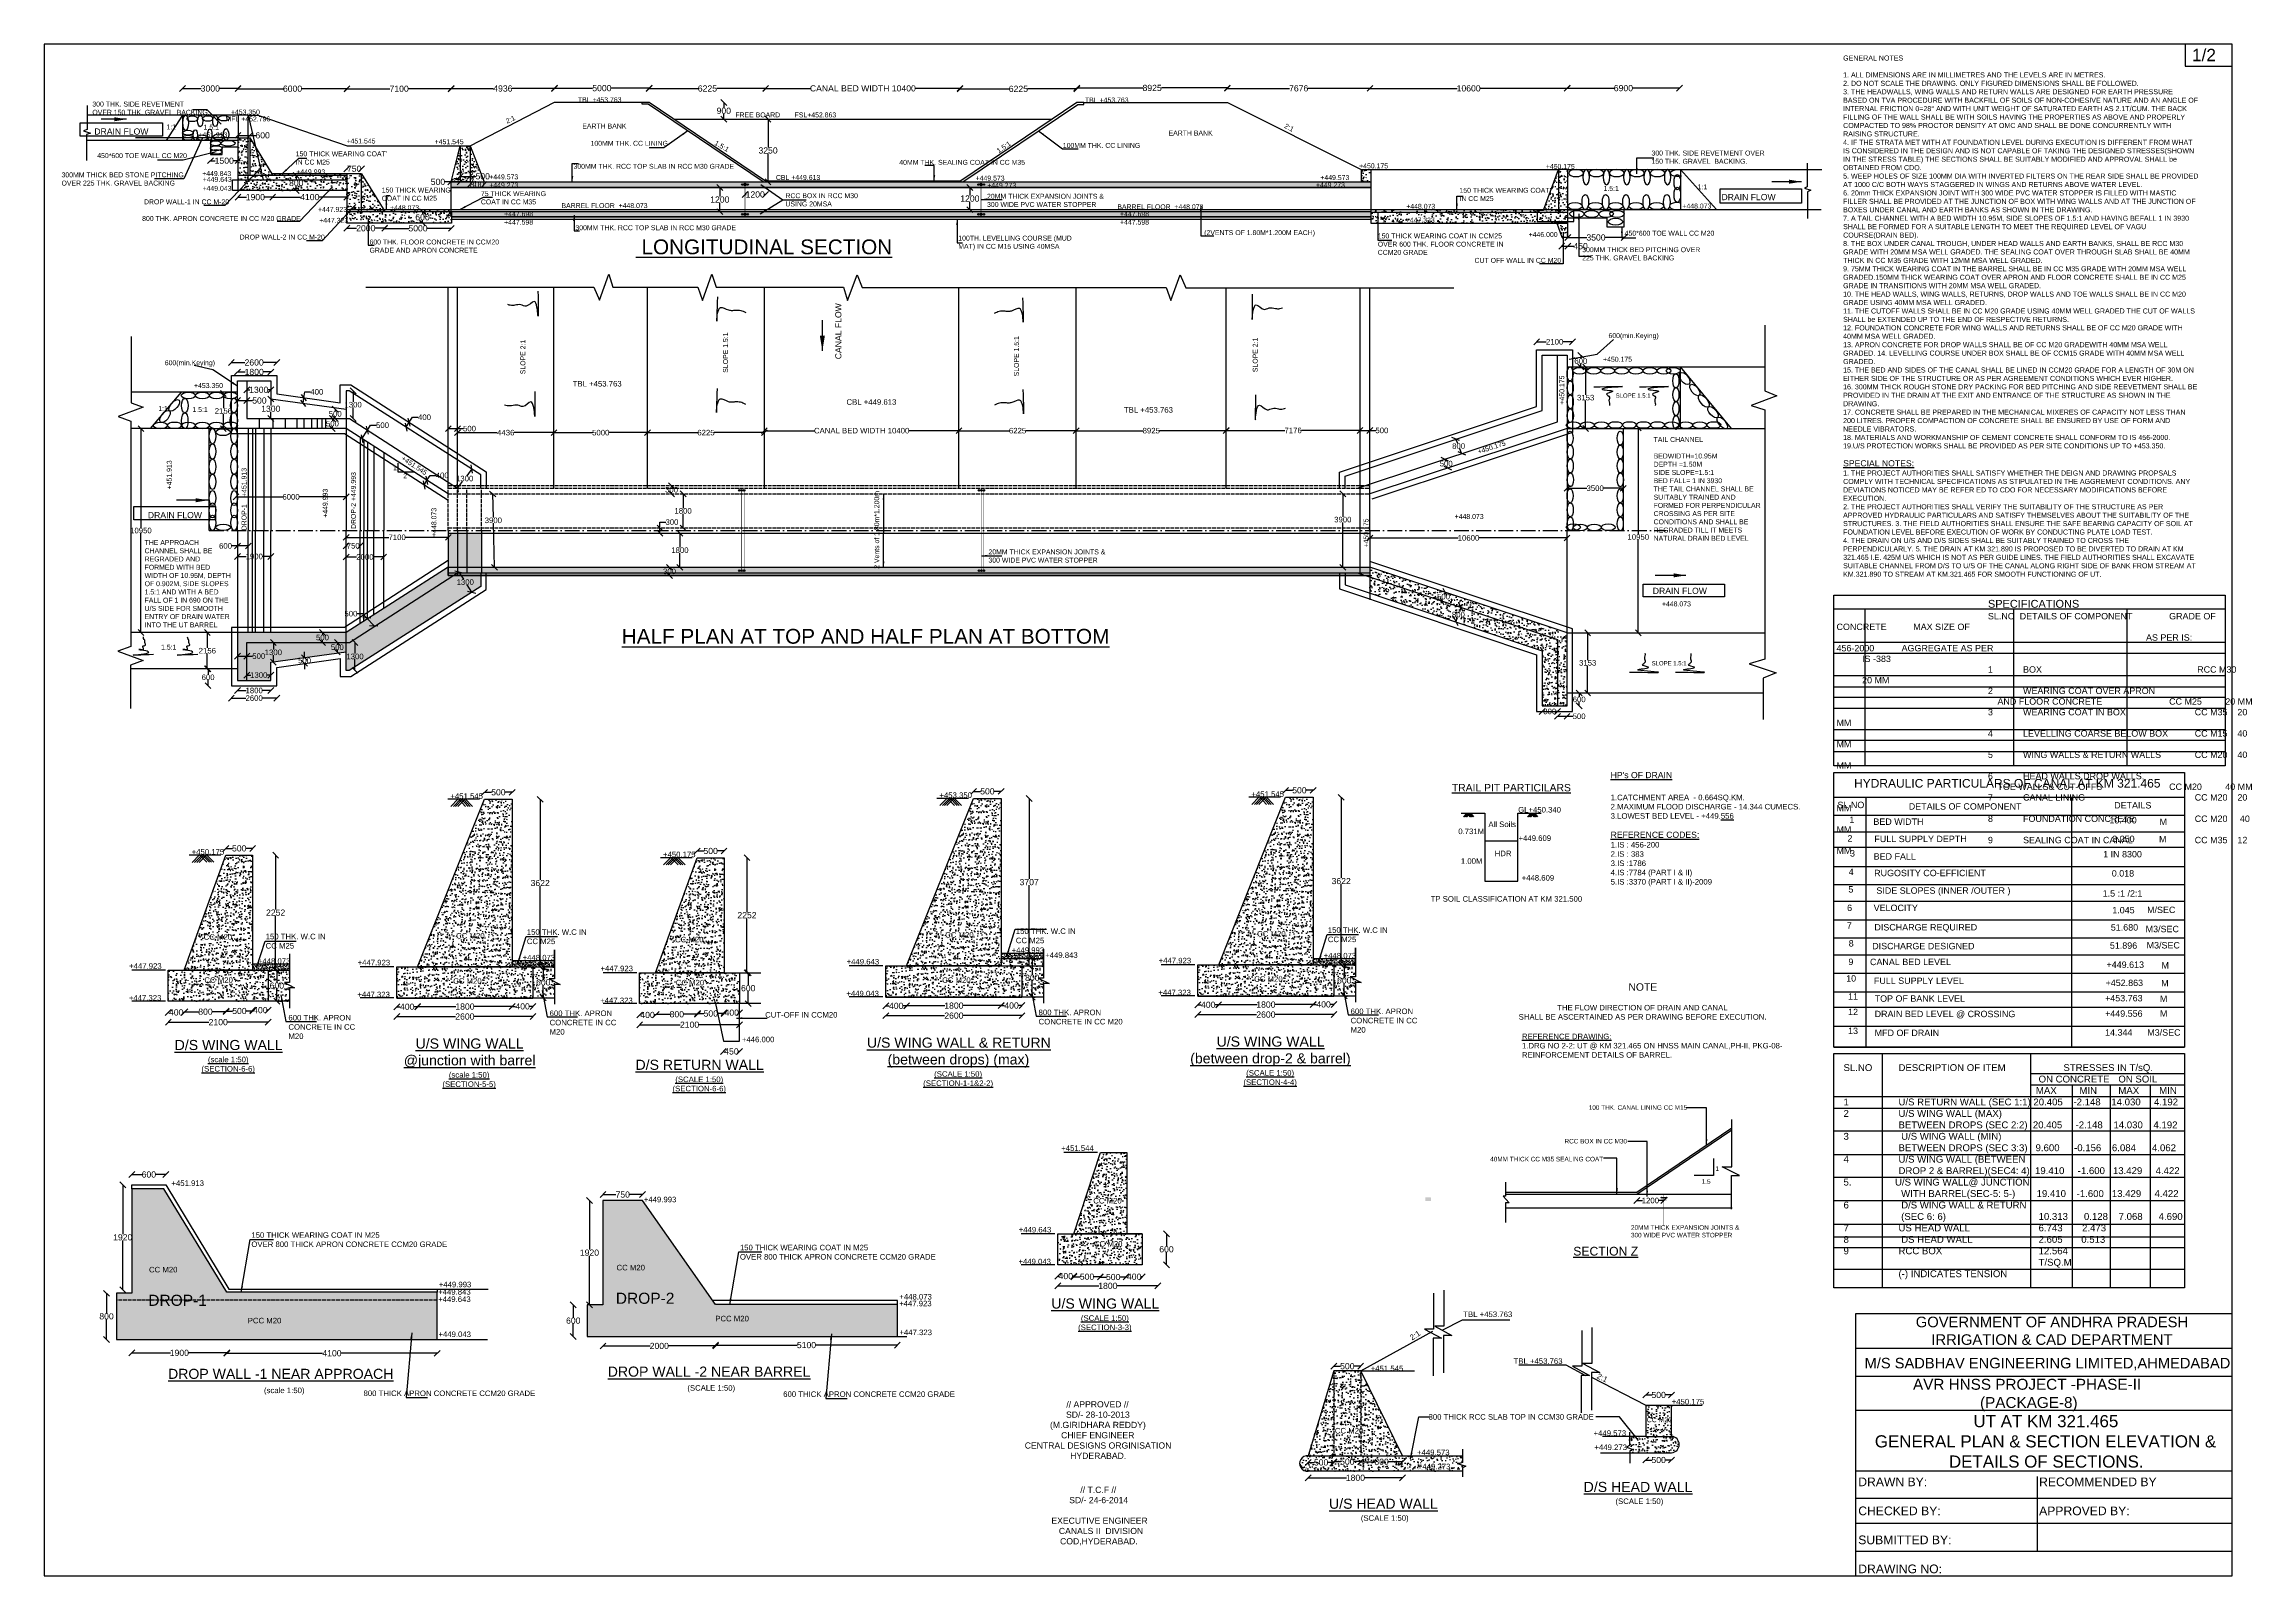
# Model space of a CAD drawing. Header units: millimetres. Extents: x 5124 to 6568637, y 2311 to 91879094.
# Drawn here: x 3738648 to 3774409, y 45930810 to 45955627 of the extents above; entities that cross this region are included whole.
import ezdxf

# ---------------------------------------------------------------- set-up
doc = ezdxf.new("R2010")
doc.units = ezdxf.units.MM
doc.header["$MEASUREMENT"] = 0
doc.linetypes.add('ACAD_ISO02W100', pattern=[15, 12, -3])
doc.linetypes.add('ACAD_ISO10W100', pattern=[18, 12, -3, 0, -3])
for name, color, linetype in [('DIMENSION', 7, 'Continuous'), ('DRAWING', 7, 'Continuous'), ('TEXT', 7, 'Continuous')]:
    doc.layers.add(name, color=color, linetype=linetype)
doc.styles.get("Standard").update_dxf_attribs({"font": 'arial.ttf', "height": 90})
doc.dimstyles.get("Standard").update_dxf_attribs({"dimtxt": 200, "dimasz": 110, "dimexe": 0.18, "dimexo": 0.0625, "dimgap": 0.09, "dimtad": 0, "dimtih": 1, "dimtoh": 1, "dimdec": 0, "dimzin": 0, "dimdsep": 46, "dimtxsty": 'Standard', "dimblk": 'OBLIQUE', "dimcen": 0.09, "dimse1": 1, "dimse2": 1, "dimadec": 0, "dimazin": 0, "dimtfac": 1, "dimtdec": 0, "dimtofl": 0, "dimtmove": 0, "dimatfit": 3, "dimfxl": 1, "dimtolj": 1, "dimtzin": 0, "dimarcsym": 0})
pattern_1 = [(50, (0, 0), (179.31504565, -15.68803375), [18.75, -206.25]), (355, (0, 0), (-34.6878334, 188.0480334), [15, -165]), (100.4514, (14.94, -1.3), (144.6273454, 172.3598855), [15.9350475, -175.285528]), (46.1842, (0, 50), (266.8102622, -41.3797536), [28.125, -309.375]), (96.6356, (22.23, 46.55), (233.6656764, 243.5294677), [23.902572, -262.92825]), (351.1842, (0, 50), (233.6654863, 243.5296502), [22.5, -247.5]), (21, (25, 37.5), (149.22676303, -100.65472267), [18.75, -206.25]), (326, (25, 37.5), (60.828833, 181.28751126), [15, -165]), (71.4514, (37.44, 29.11), (210.05565715, 80.6326242), [15.9350475, -175.285528]), (37.5, (0, 0), (3.03996383, 83.22346346), [0, -163, 0, -167.5, 0, -165.625]), (7.5, (0, 0), (65.76738436, 98.60292797), [0, -95.5, 0, -159.25, 0, -63.125]), (327.5, (-55.75, 0), (133.45560904, -5.63871793), [0, -62.5, 0, -195, 0, -258.75]), (317.5, (-80.75, 0), (145.79654234, 25.02624558), [0, -81.25, 0, -129.5, 0, -183.75])]
pattern_2 = [(50, (-42341.5, 289.44), (179.31504565, -15.68803375), [18.75, -206.25]), (355, (-42341.5, 289.44), (-34.6878334, 188.0480334), [15, -165]), (100.4514, (-42326.56, 288.13), (144.6273454, 172.3598855), [15.9350475, -175.285528]), (46.1842, (-42341.5, 339.44), (266.8102622, -41.3797536), [28.125, -309.375]), (96.6356, (-42319.27, 336), (233.6656764, 243.5294677), [23.902572, -262.92825]), (351.1842, (-42341.5, 339.44), (233.6654863, 243.5296502), [22.5, -247.5]), (21, (-42316.5, 326.94), (149.22676303, -100.65472267), [18.75, -206.25]), (326, (-42316.5, 326.94), (60.828833, 181.28751126), [15, -165]), (71.4514, (-42304.06, 318.55), (210.05565715, 80.6326242), [15.9350475, -175.285528]), (37.5, (-42341.5, 289.44), (3.03996383, 83.22346346), [0, -163, 0, -167.5, 0, -165.625]), (7.5, (-42341.5, 289.44), (65.76738436, 98.60292797), [0, -95.5, 0, -159.25, 0, -63.125]), (327.5, (-42397.25, 289.44), (133.45560904, -5.63871793), [0, -62.5, 0, -195, 0, -258.75]), (317.5, (-42422.25, 289.44), (145.79654234, 25.02624558), [0, -81.25, 0, -129.5, 0, -183.75])]
pattern_3 = [(37.5, (0, 0), (-1.259867162, 38.53647538), [0, -30.4, 0, -34, 0, -32.5]), (7.5, (0, 0), (35.395534105, 56.442921305), [0, -16.4, 0, -27.4, 0, -10.5]), (327.5, (-24.6, 0), (62.282837235, 0.11318107), [0, -10, 0, -36, 0, -47]), (317.5, (-24.6, 0), (60.12253209, 17.5535113), [0, -5, 0, -23.6, 0, -27])]
pattern_4 = [(45, (329435.95406, 3362526.88445), (-0.08189056869015, 0.08189056869015), [])]
pattern_5 = [(45, (329525.54818, 3362526.88445), (-0.08189056869015, 0.08189056869015), [])]

msp = doc.modelspace()

# ---------------------------------------------------------------- texts
at = {"layer": 'DIMENSION', "linetype": 'Continuous', "insert": (3742208.5, 45933860), "char_height": 90, "width": 676.97, "attachment_point": 1}
msp.add_mtext('(scale 1:50)', dxfattribs=at)
at = {"layer": 'DRAWING', "linetype": 'Continuous', "attachment_point": 1}
for s, insert, char_height, width in [('150 THK. W.C IN \\PCC M25', (3759441.2, 45941317.2), 90, 1767.245), ('CC M20', (3741232.1, 45941205), 90, 455.995), ('150 THK. W.C IN \\PCC M25', (3742235.7, 45941213.7), 90, 1767.245), ('CC M20', (3745321.9, 45941225), 90, 455.995), ('150 THK. W.C IN \\PCC M25', (3746466.2, 45941285.2), 90, 1767.245), ('CC M20', (3748867.1, 45941163.5), 90, 455.995), ('CC M20', (3753242.9, 45941239.5), 90, 455.995), ('150 THK. W.C IN \\PCC M25', (3754387.2, 45941299.7), 90, 1767.245), ('CC M20', (3758296.9, 45941257), 90, 455.995), ('CC M20', (3741243.9, 45940507.5), 90, 455.995), ('CC M20', (3745273.4, 45940492.5), 90, 455.995), ('CC M20', (3748878.9, 45940466), 90, 455.995), ('CC M20', (3753194.4, 45940507), 90, 455.995), ('CC M20', (3758248.4, 45940524.5), 90, 455.995), ('600 THK. APRON CONCRETE IN CC M20', (3742604.4, 45939898), 90, 1230.116), ('600 THK. APRON CONCRETE IN CC M20', (3746834.9, 45939969.5), 90, 1230.116), ('800 THK. APRON CONCRETE IN CC M20', (3754755.9, 45939984), 90, 1380.718), ('600 THK. APRON CONCRETE IN CC M20', (3759809.9, 45940001.5), 90, 1230.116), ('CC M20', (3755642.1, 45936932.5), 90, 455.995), ('CC M20', (3755653.9, 45936235), 90, 455.995), ('CC M20', (3740346.4, 45935816), 90, 455.995), ('CC M20', (3747919.4, 45935848.8), 90, 455.995), ('DROP-1', (3740334.4, 45935364.3), 180, 452.865), ('DROP-2', (3747907.4, 45935397.1), 180, 452.865), ('PCC M20', (3741945.9, 45934990), 90, 642.888), ('PCC M20', (3749518.9, 45935022.8), 90, 642.888), ('TBL +453.763', (3761635.1, 45935092.4), 90, 838.489), ('+451.545', (3760135.6, 45934215.4), 90, 455.995), (' TBL +453.763', (3762415, 45934334.9), 90, 1028.043), ('+450.175', (3765011.3, 45933676.9), 90, 455.995), ('CC M20', (3759555.4, 45933205), 90, 455.995), ('+449.573', (3763745.6, 45933166.5), 90, 455.995), ('CC M20', (3764607.4, 45933378.5), 80, 455.995), ('+449.573', (3760885.4, 45932855), 90, 455.995), ('+449.273', (3763759.3, 45932937.9), 90, 455.995), ('+449.273', (3760899.1, 45932626.4), 90, 455.995)]:
    msp.add_mtext(s, dxfattribs=dict(at, insert=insert, char_height=char_height, width=width))
at = {"layer": 'DRAWING', "linetype": 'Continuous', "char_height": 90, "width": 455.995, "attachment_point": 1}
for insert, rotation in [((3760756.1, 45934696.8), 33.16497), ((3763827.9, 45934097.2), 334.53665)]:
    msp.add_mtext('2:1', dxfattribs=dict(at, insert=insert, rotation=rotation))
at = {"layer": 'TEXT'}
for s, height, p in [('DRAIN FLOW', 100, (3739460.8, 45954161.5)), ('DRAIN FLOW', 100, (3765817.8, 45953099)), ('%%U LONGITUDINAL SECTION', 240, (3748230.7, 45952222.3)), ('SLOPE 1.5:1', 69.298, (3764104.6, 45949897.9)), ('DRAIN FLOW', 100, (3740327.5, 45947946.2)), ('DRAIN FLOW', 100, (3764705, 45946719.2)), ('%%UHALF PLAN AT TOP AND HALF PLAN AT BOTTOM', 240, (3748004.8, 45945912.6)), ('SLOPE 1.5:1', 69.298, (3764686.5, 45945561.2)), ('HYDRAULIC PARTICULARS OF CANAL AT KM 321.465', 139.007, (3767965.3, 45943581.7))]:
    msp.add_text(s, height=height, dxfattribs=at).set_placement(p)
at = {"layer": 'TEXT', "linetype": 'Continuous'}
for p in [(3746442.3, 45950278.5), (3758304.8, 45950312.5)]:
    msp.add_text('SLOPE 2:1', height=80, rotation=90, dxfattribs=at).set_placement(p)
for s, height, p in [('SL NO', 103.61, (3767696.8, 45943248.3)), ('1', 103.6, (3767888.9, 45943005.9)), ('DETAILS OF COMPONENT ', 103.613, (3768851.6, 45943224.4)), ('10.400', 103.61, (3772100.9, 45943000.4)), ('DETAILS ', 103.61, (3772178.4, 45943243)), ('2', 103.6, (3767857.9, 45942706.5)), ('BED WIDTH ', 103.61, (3768278.6, 45942977.5)), ('FULL SUPPLY DEPTH ', 103.613, (3768294.4, 45942697.8)), ('3.250', 103.61, (3772147.5, 45942698.2)), ('M', 103.6, (3772905.9, 45942695.1)), ('M', 103.6, (3772913.7, 45942974.1)), ('3', 103.6, (3767899.2, 45942463.9)), ('BED FALL ', 103.61, (3768282.7, 45942414.8)), ('1 IN 8300', 103.61, (3772000.1, 45942450.2)), ('4', 103.6, (3767878.6, 45942164.5)), ('RUGOSITY CO-EFFICIENT ', 103.613, (3768290.6, 45942145.9)), ('0.018', 103.61, (3772139.7, 45942140.2)), ('6', 103.6, (3767852.7, 45941581.2)), ('5', 103.6, (3767873.4, 45941880.6)), ('VELOCITY ', 103.61, (3768282.7, 45941580.3)), (' SIDE SLOPES (INNER /OUTER )', 103.613, (3768286.6, 45941861.1)), ('1.5 :1 /2:1', 103.613, (3771992.3, 45941814.8)), ('7', 103.6, (3767847.7, 45941295.5)), ('DISCHARGE REQUIRED ', 103.613, (3768294.7, 45941266.4)), ('51.680', 103.61, (3772124.2, 45941264.6)), ('1.045', 103.61, (3772147.5, 45941543.6)), ('M3/SEC', 103.61, (3772688.7, 45941238.2)), ('M/SEC', 103.61, (3772712, 45941548.2)), ('8', 103.6, (3767878.7, 45941006.4)), ('DISCHARGE DESIGNED ', 103.613, (3768259, 45940961.8)), ('51.896', 103.61, (3772108.7, 45940970.1)), ('M3/SEC', 103.61, (3772704.2, 45940974.7)), ('9', 103.6, (3767873.5, 45940707)), ('CANAL BED LEVEL ', 103.613, (3768223.4, 45940704.7)), ('+449.613', 103.61, (3772054.4, 45940660.1)), ('M', 103.6, (3772944.7, 45940649.3)), ('10', 103.61, (3767837.3, 45940438.5)), ('11', 103.61, (3767868.3, 45940144.3)), ('FULL SUPPLY LEVEL ', 103.613, (3768286.7, 45940400.1)), ('+452.863', 103.61, (3772038.9, 45940365.7)), ('M', 103.6, (3772939.7, 45940361)), ('12', 103.61, (3767868.3, 45939894.6)), ('TOP OF BANK LEVEL ', 103.613, (3768298.6, 45940111.4)), ('DRAIN BED LEVEL @ CROSSING', 103.613, (3768298.6, 45939861.7)), ('+453.763', 103.61, (3772031.1, 45940117.7)), ('+449.556       M', 103.613, (3772031.1, 45939868)), ('M', 103.6, (3772919.6, 45940108.6)), ('13', 103.61, (3767868.3, 45939588.6)), ('MFD OF DRAIN', 103.613, (3768298.6, 45939555.7)), ('14.344      M3/SEC', 103.613, (3772031.1, 45939562))]:
    msp.add_text(s, height=height, dxfattribs=at).set_placement(p)
at = {"layer": 'TEXT', "linetype": 'Continuous', "attachment_point": 1}
for s, insert, char_height, width in [('GENERAL NOTES  \\P\\P1. ALL DIMENSIONS ARE IN MILLIMETRES AND THE LEVELS ARE IN METRES. \\P2. DO NOT SCALE THE DRAWING. ONLY FIGURED DIMENSIONS SHALL BE FOLLOWED. \\P3. THE HEADWALLS, WING WALLS AND RETURN WALLS ARE DESIGNED FOR EARTH PRESSURE BASED ON TVA PROCEDURE WITH BACKFILL OF SOILS OF NON-COHESIVE NATURE AND AN ANGLE OF INTERNAL FRICTION 0=28° AND WITH UNIT WEIGHT OF SATURATED EARTH AS 2.1T/CUM. THE BACK FILLING OF THE WALL SHALL BE WITH SOILS HAVING THE PROPERTIES AS ABOVE AND PROPERLY COMPACTED TO 98% PROCTOR DENSITY AT OMC AND SHALL BE DONE CONCURRENTLY WITH RAISING STRUCTURE. \\P4. IF THE STRATA MET WITH AT FOUNDATION LEVEL DURING EXECUTION IS DIFFERENT FROM WHAT IS CONSIDERED IN THE DESIGN AND IS NOT CAPABLE OF TAKING THE DESIGNED STRESSES(SHOWN IN THE STRESS TABLE) THE SECTIONS SHALL BE SUITABLY MODIFIED AND APPROVAL SHALL be OBTAINED FROM CDO. \\P5. WEEP HOLES OF SIZE 100MM DIA WITH INVERTED FILTERS ON THE REAR SIDE SHALL BE PROVIDED AT 1000 C/C BOTH WAYS STAGGERED IN WINGS AND RETURNS ABOVE WATER LEVEL. \\P6. 20mm THICK EXPANSION JOINT WITH 300 WIDE PVC WATER STOPPER IS FILLED WITH MASTIC FILLER SHALL BE PROVIDED AT THE JUNCTION OF BOX WITH WING WALLS AND AT THE JUNCTION OF BOXES UNDER CANAL AND EARTH BANKS AS SHOWN IN THE DRAWING. \\P7. A TAIL CHANNEL WITH A BED WIDTH 10.95M, SIDE SLOPES OF 1.5:1 AND HAVING BEFALL 1 IN 3930 SHALL BE FORMED FOR A SUITABLE LENGTH TO MEET THE REQUIRED LEVEL OF VAGU COURSE(DRAIN BED). \\P8. THE BOX UNDER CANAL TROUGH, UNDER HEAD WALLS AND EARTH BANKS, SHALL BE RCC M30 GRADE WITH 20MM MSA WELL GRADED. THE SEALING COAT OVER THROUGH SLAB SHALL BE 40MM THICK IN CC M35 GRADE WITH 12MM MSA WELL GRADED. \\P9. 75MM THICK WEARING COAT IN THE BARREL SHALL BE IN CC M35 GRADE WITH 20MM MSA WELL GRADED.150MM THICK WEARING COAT OVER APRON AND FLOOR CONCRETE SHALL BE IN CC M25 GRADE IN TRANSITIONS WITH 20MM MSA WELL GRADED. \\P10. THE HEAD WALLS, WING WALLS, RETURNS, DROP WALLS AND TOE WALLS SHALL BE IN CC M20 GRADE USING 40MM MSA WELL GRADED. \\P11. THE CUTOFF WALLS SHALL BE IN CC M20 GRADE USING 40MM WELL GRADED THE CUT OF WALLS SHALL be EXTENDED UP TO THE END OF RESPECTIVE RETURNS. \\P12. FOUNDATION CONCRETE FOR WING WALLS AND RETURNS SHALL BE OF CC M20 GRADE WITH 40MM MSA WELL GRADED. \\P13. APRON CONCRETE FOR DROP WALLS SHALL BE OF CC M20 GRADEWITH 40MM MSA WELL GRADED. 14. LEVELLING COURSE UNDER BOX SHALL BE OF CCM15 GRADE WITH 40MM MSA WELL GRADED. \\P15. THE BED AND SIDES OF THE CANAL SHALL BE LINED IN CCM20 GRADE FOR A LENGTH OF 30M ON EITHER SIDE OF THE STRUCTURE OR AS PER AGREEMENT CONDITIONS WHICH EVER HIGHER. \\P16. 300MM THICK ROUGH STONE DRY PACKING FOR BED PITCHING AND SIDE REEVETMENT SHALL BE PROVIDED IN THE DRAIN AT THE EXIT AND ENTRANCE OF THE STRUCTURE AS SHOWN IN THE DRAWING. \\P17. CONCRETE SHALL BE PREPARED IN THE MECHANICAL MIXERES OF CAPACITY NOT LESS THAN 200 LITRES. PROPER COMPACTION OF CONCRETE SHALL BE ENSURED BY USE OF FORM AND NEEDLE VIBRATORS. \\P18. MATERIALS AND WORKMANSHIP OF CEMENT CONCRETE SHALL CONFORM TO IS 456-2000. \\P19.U/S PROTECTION WORKS SHALL BE PROVIDED AS PER SITE CONDITIONS UP TO +453.350. \\P\\P{\\H1.2203x;\\LSPECIAL NOTES:} \\P1. THE PROJECT AUTHORITIES SHALL SATISFY WHETHER THE DEIGN AND DRAWING PROPSALS COMPLY WITH TECHNICAL SPECIFICATIONS AS STIPULATED IN THE AGGREMENT CONDITIONS. ANY DEVIATIONS NOTICED MAY BE REFER ED TO CDO FOR NECESSARY MODIFICATIONS BEFORE EXECUTION. \\P2. THE PROJECT AUTHORITIES SHALL VERIFY THE SUITABILITY OF THE STRUCTURE AS PER APPROVED HYDRAULIC PARTICULARS AND SATISFY THEMSELVES ABOUT THE SUITABILITY OF THE STRUCTURES. 3. THE FIELD AUTHORITIES SHALL ENSURE THE SAFE BEARING CAPACITY OF SOIL AT FOUNDATION LEVEL BEFORE EXECUTION OF WORK BY CONDUCTING PLATE LOAD TEST. \\P4. THE DRAIN ON U/S AND D/S SIDES SHALL BE SUITABLY TRAINED TO CROSS THE PERPENDICULARLY. 5. THE DRAIN AT KM 321.890 IS PROPOSED TO BE DIVERTED TO DRAIN AT KM 321.465 I.E. 425M U/S WHICH IS NOT AS PER GUIDE LINES. THE FIELD AUTHORITIES SHALL EXCAVATE SUITABLE CHANNEL FROM D/S TO U/S OF THE CANAL ALONG RIGHT SIDE OF BANK FROM STREAM AT KM.321.890 TO STREAM AT KM.321.465 FOR SMOOTH FUNCTIONING OF UT. ', (3767788, 45955442.9), 81.9453, 5743.889), ('300 THK. SIDE REVETMENT \\POVER 150 THK. GRAVEL  BACKING.', (3739428.5, 45954696.3), 80, 2328.752), ('+453.350', (3741673.1, 45954566.3), 80, 2328.752), ('TBL +453.763', (3747294.6, 45954766.3), 80, 740.893), ('TBL +453.763', (3755508.3, 45954761.6), 80, 740.893), ('1:1', (3740628.4, 45954325.5), 80, 2328.752), ('+451.913', (3741146.7, 45954198.1), 80, 2328.752), ('1.5:1', (3741230.8, 45954322), 80, 2328.752), ('MFL +452.796', (3741586.1, 45954455.5), 80, 2328.752), ('EARTH BANK', (3747364.6, 45954339.3), 80, 768.11), ('FREE BOARD^IFSL+452.863^I', (3749843.8, 45954520.6), 80, 1823.658), ('EARTH BANK', (3756861, 45954226.5), 80, 768.11), ('450*600 TOE WALL CC M20', (3739507.6, 45953860.7), 80, 2328.752), ("150 THICK WEARING COAT'\\PIN CC M25", (3742722.7, 45953889.9), 80, 1476.216), ('+451.545', (3743546, 45954097.2), 80, 465.575), ('+451.545', (3744974.1, 45954085.8), 80, 465.575), ('100MM THK. CC LINING', (3747498.1, 45954060.3), 80, 1248.222), ('100MM THK. CC LINING', (3755148.1, 45954025.7), 80, 1248.222), ('300 THK. SIDE REVETMENT OVER 150 THK. GRAVEL  BACKING.', (3764684, 45953902.5), 80, 1986.678), ('300MM THICK BED STONE PITCHING\\POVER 225 THK. GRAVEL BACKING', (3738929.2, 45953549.1), 80, 2328.752), ('+449.843', (3741208.6, 45953570.4), 80, 464.975), ('+449.643', (3741217.1, 45953475.8), 80, 464.975), ('+449.993', (3742731.6, 45953597.3), 80, 465.575), ('+449.573\\P+449.273', (3745858.6, 45953516.8), 80, 465.575), ('300MM THK. RCC TOP SLAB IN RCC M30 GRADE', (3747222.3, 45953687.4), 80, 2652.516), ('CBL +449.613', (3750501.8, 45953506.6), 80, 740.893), ('40MM THK. SEALING COAT IN CC M35', (3752500, 45953751.8), 80, 2033.215), (' +449.573', (3753705.4, 45953495.8), 80, 740.893), (' +449.573', (3759289.5, 45953505.1), 80, 740.893), (' +450.175', (3759917.5, 45953694.6), 80, 496.025), (' +450.175', (3762941.5, 45953685.6), 80, 496.625), ('DROP WALL-1 IN CC M-20', (3740265.4, 45953112), 80, 2328.752), ('+449.043', (3741213.1, 45953330.3), 80, 464.975), ('150 THICK WEARING \\PCOAT IN CC M25', (3744117, 45953303.2), 80, 1476.216), ('75 THICK WEARING \\PCOAT IN CC M35', (3745722.5, 45953244.6), 80, 1476.216), ('RCC BOX IN RCC M30\\PUSING 20MSA', (3750655.8, 45953211.6), 80, 1169.095), ('20MM THICK EXPANSION JOINTS & 300 WIDE PVC WATER STOPPER ', (3753921.2, 45953202.3), 80, 1992.787), (' +449.273', (3753893.4, 45953379.3), 80, 496.025), (' +449.273', (3759218, 45953385.6), 80, 496.025), ("150 THICK WEARING COAT'\\PIN CC M25", (3761573.8, 45953298.7), 80, 1476.216), ('1.5:1', (3763907.5, 45953330.1), 80, 496.625), ('1:1', (3765431, 45953354.6), 80, 496.625), ('800 THK. APRON CONCRETE IN CC M20 GRADE', (3740235.1, 45952841.8), 80, 2640.844), ('+447.923', (3743084.6, 45952989.6), 80, 465.575), ('+447.323', (3743103.1, 45952812.3), 80, 465.575), ('+448.073', (3744251.9, 45953016.5), 80, 465.575), ('+447.698\\P+447.598', (3746099.2, 45952915.8), 80, 465.575), ('BARREL FLOOR  +448.073', (3747027.8, 45953051.2), 80, 1496.851), ('BARREL FLOOR  +448.073', (3756031.6, 45953031.5), 80, 1496.851), ('+447.698\\P+447.598', (3756075.6, 45952916.5), 80, 465.575), (' +447.323', (3760673, 45952816.6), 80, 1496.851), (' +448.073', (3760680.6, 45953039.5), 80, 1496.851), (' +448.073', (3765154, 45953044.2), 80, 496.625), ('DROP WALL-2 IN CC M-20', (3741815.2, 45952540.9), 80, 2328.752), ('600 THK. FLOOR CONCRETE IN CCM20 GRADE AND APRON CONCRETE', (3743918.1, 45952461.3), 80, 2302.319), ('300MM THK. RCC TOP SLAB IN RCC M30 GRADE', (3747252.8, 45952692.2), 80, 2652.516), ('100TH. LEVELLING COURSE (MUD MAT) IN CC M15 USING 40MSA', (3753455.3, 45952524.1), 80, 1833.16), ('(2VENTS OF 1.80M*1.200M EACH)', (3757438.8, 45952613.1), 80, 2049.847), ('150 THICK WEARING COAT IN CCM25\\POVER 600 THK. FLOOR CONCRETE IN CCM20 GRADE', (3760250.5, 45952560), 80, 2090.43), (' +446.000', (3762663, 45952582.6), 80, 1496.851), ('450*600 TOE WALL CC M20', (3764248.6, 45952603.7), 80, 1448.986), ('CUT OFF WALL IN CC M20', (3761817, 45952163.6), 80, 1398.781), ('300MM THICK BED PITCHING OVER\\P225 THK. GRAVEL BACKING', (3763561.7, 45952336.6), 80, 1912.014), ('600(min.Keying)', (3763987, 45950944.6), 80, 810.514), ('600(min.Keying)', (3740601.8, 45950504.5), 80, 810.514), ('+450.175', (3763900.1, 45950560.8), 80, 464.702), ('+453.350', (3741075.8, 45950135.7), 80, 464.702), ('TBL +453.763', (3747209.5, 45950170), 90, 1165.65), ('1:1', (3740497.5, 45949764.1), 80, 810.514), ('1.5:1', (3741048.8, 45949746.5), 80, 810.514), ('CBL +449.613', (3751644.9, 45949873.8), 90, 1165.65), ('TBL +453.763', (3756138.9, 45949745.8), 90, 1165.65), ('TAIL CHANNEL \\P\\PBEDWIDTH=10.95M \\PDEPTH =1.50M \\PSIDE SLOPE=1.5:1 \\PBED FALL= 1 IN 3930 \\PTHE TAIL CHANNEL SHALL BE SUITABLY TRAINED AND FORMED FOR PERPENDICULAR CROSSING AS PER SITE CONDITIONS AND SHALL BE REGRADED TILL IT MEETS NATURAL DRAIN BED LEVEL ', (3764718.5, 45949260.8), 80, 1798.085), ('1', (3744299.1, 45948801.3), 80, 464.702), ('2', (3744463.4, 45948672.1), 80, 464.702), ('+448.073', (3761495.9, 45948013.6), 80, 464.975), ('THE APPROACH CHANNEL SHALL BE REGRADED AND FORMED WITH BED WIDTH OF 10.95M, DEPTH OF 0.902M, SIDE SLOPES 1.5:1 AND WITH A BED FALL OF 1 IN 690 ON THE U/S SIDE FOR SMOOTH ENTRY OF DRAIN WATER INTO THE UT BARREL ', (3740275, 45947591.7), 80, 1408.715), ('20MM THICK EXPANSION JOINTS & 300 WIDE PVC WATER STOPPER ', (3753943.7, 45947440.3), 80, 1992.787), ('+448.073', (3764853.6, 45946597.8), 80, 464.975), ('\\pi2453.1;{\\H1.2264x;SPECIFICATIONS \\P\\pi0;}SL.NO  DETAILS OF COMPONENT  ^I^IGRADE OF CONCRETE^I^IMAX SIZE OF\\P^I^I^I^I^I^I^I AS PER IS: 456-2000           AGGREGATE AS PER ^I^I^I^I^I^I^I^I^I^I^I^IIS -383 \\P1 ^I   BOX^I^I^I^I^I^I RCC M30 ^I^I^I20 MM \\P2 ^I   WEARING COAT OVER APRON\\P^I   AND FLOOR CONCRETE ^I^I^ICC M25 ^I^I^I20 MM \\P3 ^I   WEARING COAT IN BOX ^I^I^ICC M35 ^I^I^I20 MM \\P4 ^I   LEVELLING COARSE BELOW BOX ^ICC M15 ^I^I^I40 MM \\P5^I   WING WALLS & RETURN WALLS^I ^ICC M20 ^I^I^I40 MM \\P6 ^I   HEAD WALLS,DROP WALLS, \\P^I   TOE WALLS& CUT-OFFS ^I^I^ICC M20 ^I^I^I40 MM \\P7 ^I   CANAL LINING ^I^I^I^I^ICC M20^I^I ^I20 MM \\P8^I   FOUNDATION CONCRETE ^I^I^ICC M20  ^I^I^I40 MM \\P9 ^I   SEALING COAT IN CANAL ^I^I^ICC M35 ^I^I^I12 MM ', (3767680.9, 45946622.4), 103.613, 6368.512), ('1.5:1', (3740542.7, 45945896.8), 80, 810.514), ('SL.NO ^IDESCRIPTION OF ITEM ^I^I^ISTRESSES IN T/sQ. \\P^I^I^I^I^I^I^I ON CONCRETE ^ION SOIL \\P^I^I^I^I^I^I^IMAX ^I      MIN ^IMAX^I     MIN \\P1 ^I^IU/S RETURN WALL (SEC 1:1) 20.405    -2.148    14.030     4.192\\P2 ^I^IU/S WING WALL (MAX) \\P^I^IBETWEEN DROPS (SEC 2:2)  20.405     -2.148    14.030    4.192 \\P3^I^I U/S WING WALL (MIN)\\P^I^IBETWEEN DROPS (SEC 3:3)   9.600 ^I    -0.156    6.084      4.062 \\P4 ^I^IU/S WING WALL (BETWEEN \\P^I^IDROP 2 & BARREL)(SEC4: 4)  19.410     -1.600   13.429     4.422 \\P5.^I         U/S WING WALL@ JUNCTION\\P^I  ^I WITH BARREL(SEC-5: 5-)        19.410    -1.600   13.429     4.422\\P6^I^I D/S WING WALL & RETURN\\P^I^I (SEC 6: 6) ^I^I^I^I 10.313      0.128    7.068      4.690 \\P7 ^I^IUS HEAD WALL ^I^I^I 6.743^I       2.473 ^I^I^I\\P8^I^I DS HEAD WALL ^I^I^I 2.605       0.513 \\P9 ^I^IRCC BOX ^I^I^I^I 12.564 \\P^I^I^I^I^I^I^I T/SQ.M\\P^I^I(-) INDICATES TENSION ', (3767794.4, 45939100.1), 111.304, 5883.759), ('100 THK. CANAL LINING CC M15', (3763667.5, 45938434.5), 74.119, 1618.23), ('RCC BOX IN CC M30', (3763275.3, 45937889.4), 74.119, 1618.23), ('40MM THICK CC M35 SEALING COAT', (3762071.5, 45937599.1), 74.119, 1882.843), ('1 ', (3765719.7, 45937445), 74.12, 140.536), ('1.5', (3765496.9, 45937236.1), 74.12, 140.536), ('20MM THICK EXPANSION JOINTS & 300 WIDE PVC WATER STOPPER ', (3764352, 45936491.1), 74.119, 1846.289), ('\\pi1098.1;// APPROVED //\\P\\pi1092.6;SD/- 28-10-2013\\P\\pi833.29;(M.GIRIDHARA REDDY)\\P\\pi1013.2;CHIEF ENGINEER \\P\\pi424.26;CENTRAL DESIGNS ORGINISATION\\P\\pi1160.2;HYDERABAD.', (3754107.5, 45933638.5), 100, 3205.333), ('\\pi1311.6;// T.C.F //\\P\\pi1131.6;SD/- 24-6-2014\\P\\pi1602.7;\\P\\pi804; EXECUTIVE ENGINEER\\P\\pi886.43;  CANALS II  DIVISION \\P\\pi983.46;COD,HYDERABAD.', (3754120.4, 45932253.6), 100, 3205.333)]:
    msp.add_mtext(s, dxfattribs=dict(at, insert=insert, char_height=char_height, width=width))
at = {"layer": 'TEXT', "attachment_point": 1}
for s, insert, char_height, width in [('\\pi-18.269;1/2', (3773456.8, 45955551.1), 200, 306.708), ("{\\H0.83333x;\\LHP's OF DRAIN\\P}\\P{\\H0.75x;1.CATCHMENT AREA  - 0.664SQ.KM.\\P2.MAXIMUM FLOOD DISCHARGE - 14.344 CUMECS.\\P3.LOWEST BED LEVEL - +449.\\L556\\P\\P\\H1.1111x;REFERENCE CODES:\\H1.2x;\\P\\H0.75x;\\l1.IS : 456-200\\P2.IS : 383\\P3.IS :1786\\P4.IS :7784 (PART I & II)\\P5.IS :3370 (PART I & II)-2009}", (3764022.4, 45943834), 120, 4173.264), ('\\pi3.4508;+451.545', (3745225.1, 45943488.7), 89.807, 521.67), ('\\pi3.9409;+453.350', (3753146.1, 45943503.2), 89.807, 521.67), ('\\pi3.4508;+451.545', (3758200.1, 45943520.7), 89.807, 521.67), ('\\pi57.751;{\\LTRAIL PIT PARTICILARS}', (3761392.8, 45943640.1), 120, 2031.081), ('\\pi-79.894;GL+450.340', (3762604, 45943267.4), 89.807, 521.67), ('\\pi58.952;0.731M', (3761495.3, 45942917.4), 89.807, 521.67), ('\\pi40.146;All Soils', (3762002.3, 45943031.7), 89.807, 521.67), ('\\pi3.6958;+449.609', (3762527.5, 45942806.7), 89.807, 521.67), ('\\pi3.4508;+450.175', (3741034.1, 45942584.2), 89.807, 521.67), ('\\pi3.4508;+450.175', (3748669.1, 45942542.7), 89.807, 521.67), ('\\pi98.067;1.00M', (3761498.2, 45942436.1), 89.807, 521.67), ('\\pi130.75;HDR', (3762013.5, 45942559.6), 89.807, 521.67), ('\\pi3.6958;+448.609', (3762577.3, 45942163.7), 89.807, 521.67), ('\\pi190.74;TP SOIL CLASSIFICATION AT KM 321.500', (3760916.3, 45941823.1), 89.807, 2826.794), ('\\pi3.7877;+449.993', (3754315.7, 45940991.6), 89.807, 521.67), ('\\pi3.7877;+447.923', (3740020.5, 45940736.1), 89.807, 521.67), ('\\pi3.7877;+448.073', (3742106.2, 45940816.1), 89.807, 521.67), ('\\pi3.7877;+447.923', (3743722, 45940791.1), 89.807, 521.67), ('\\pi3.7877;+448.073', (3746394.7, 45940871.1), 89.807, 521.67), ('\\pi3.7877;+447.923', (3747655.5, 45940694.6), 89.807, 521.67), ('\\pi3.7877;+449.643', (3751643, 45940805.6), 89.807, 521.67), ('\\pi3.7877;+449.843', (3754859.2, 45940912.7), 89.807, 521.67), ('\\pi3.7877;+447.923', (3756697, 45940823.1), 89.807, 521.67), ('\\pi3.7877;+448.073', (3759369.7, 45940903.1), 89.807, 521.67), ('\\pi3.7877;+447.323', (3743717.7, 45940274.1), 89.807, 521.67), ('\\pi3.7877;+449.043', (3751638.7, 45940288.6), 89.807, 521.67), ('\\pi3.7877;+447.323', (3756692.7, 45940306.1), 89.807, 521.67), ('\\pi1873.3;{\\H1.3362x;NOTE}\\P\\pi2095.2;\\P\\pi718.77;THE FLOW DIRECTION OF DRAIN AND CANAL \\P\\pi95.722;SHALL BE ASCERTAINED AS PER DRAWING BEFORE EXECUTION.', (3762437.3, 45940410.3), 89.807, 4190.441), ('\\pi3.7877;+447.323', (3740016.2, 45940219.1), 89.807, 521.67), ('\\pi3.7877;+447.323', (3747651.2, 45940177.6), 89.807, 521.67), ('\\pi47.904;CUT-OFF IN CCM20', (3750279.6, 45939944.7), 89.807, 1254.481), ('\\pi934.11;{\\LU/S WING WALL \\P\\pi743.09;@junction with barrel\\P\\pi1473.2;\\H0.55118x;(scale 1:50)\\P\\pi1368.6;(SECTION-5-5) }', (3743730.3, 45939516.2), 163.286, 3591.195), ('\\pi3.9409;+446.000', (3749946.3, 45939545.6), 89.807, 521.67), ('\\pi324.74;{\\LU/S WING WALL & RETURN \\P\\pi659.33;(between drops) (max)\\P\\pi1413.8;\\H0.55118x;(SCALE 1:50)\\P\\pi1235.8;(SECTION-1-1&2-2) }', (3751651.3, 45939530.7), 163.286, 3591.195), ('\\pi934.11;{\\LU/S WING WALL \\P\\pi507.02;(between drop-2 & barrel)\\P\\pi1413.8;\\H0.55118x;(SCALE 1:50)\\P\\pi1368.6;(SECTION-4-4)}', (3756705.3, 45939548.2), 163.286, 3591.195), ('{\\LREFERENCE DRAWING:\\P}1.DRG NO 2-2: UT @ KM 321.465 ON HNSS MAIN CANAL,PH-II, PKG-08- REINFORCEMENT DETAILS OF BARREL.', (3762586.3, 45939594.3), 89.807, 4747.126), ('\\pi933.95;{\\LD/S WING WALL \\P\\pi1473.2;\\H0.55118x;(scale 1:50)\\P\\pi1368.6;(SECTION-6-6) }', (3739828.1, 45939492.5), 163.286, 3591.195), ('\\pi769.16;{\\LD/S RETURN WALL \\P\\pi1413.8;\\H0.55118x;(SCALE 1:50)\\P\\pi1368.6;(SECTION-6-6) }', (3747457.6, 45939171.5), 163.286, 3591.195), ('\\pi3.9715;+451.544', (3755119.3, 45937784.1), 89.807, 521.67), ('\\pi3.7877;+451.913', (3740706.2, 45937217.6), 89.807, 521.67), ('\\pi3.7877;+449.993', (3748357.7, 45936951.7), 89.807, 521.67), ('150 THICK WEARING COAT IN M25\\POVER 800 THICK APRON CONCRETE CCM20 GRADE', (3742004.7, 45936376.6), 89.807, 3297.109), ('\\pi3.7877;+449.643', (3754430.5, 45936463.6), 89.807, 521.67), ('150 THICK WEARING COAT IN M25\\POVER 800 THICK APRON CONCRETE CCM20 GRADE', (3749918.2, 45936173.6), 89.807, 3297.109), ('\\pi3.7877;+449.043', (3754426.2, 45935946.6), 89.807, 521.67), ('{\\LSECTION Z}', (3763416.8, 45936140.5), 141.121, 3546.624), ('\\pi3.7877;+449.643', (3745026.2, 45935337.1), 89.807, 521.67), ('\\pi3.7877;+449.843', (3745026.3, 45935455.7), 89.807, 521.67), ('\\pi3.7877;+449.993', (3745036.7, 45935575.2), 89.807, 521.67), ('\\pi3.7877;+447.923', (3752493.2, 45935267.2), 89.807, 521.67), ('\\pi3.7877;+448.073', (3752496.8, 45935376.6), 89.807, 521.67), ('\\pi934.11;{\\LU/S WING WALL \\P\\pi1413.8;\\H0.55118x;(SCALE 1:50)\\P\\pi1368.6;(SECTION-3-3) }', (3754028.1, 45935303.5), 163.286, 3591.195), ('\\pi3.7877;+449.043', (3745031.2, 45934768.7), 89.807, 521.67), ('\\pi3.7877;+447.323', (3752498.7, 45934799.6), 89.807, 521.67), ('\\pi145.99;{\\LDROP WALL -1 NEAR APPROACH}', (3740508.9, 45934164.1), 163.286, 3906.553), ('\\pi166.91;{\\LDROP WALL -2 NEAR BARREL}', (3747609.9, 45934200.4), 163.286, 3591.195), ('\\pi940.15;M/S SADBHAV ENGINEERING LIMITED,AHMEDABAD', (3767195.6, 45934341.9), 170, 7775.107), ('800 THICK APRON CONCRETE CCM20 GRADE', (3743821.5, 45933812.2), 89.807, 2775.735), ('\\pi266.93;(SCALE 1:50)  ', (3748799.5, 45933899.5), 89.807, 1295.752), ('600 THICK APRON CONCRETE CCM20 GRADE', (3750619.5, 45933798.2), 89.807, 2775.735), ('\\pi1634.5;AVR HNSS PROJECT -PHASE-II\\P\\pi2651.5; (PACKAGE-8)\\P\\pi3437.1; ', (3767285.6, 45934001.8), 177.007, 6942.86), ('300 THICK RCC SLAB TOP IN CCM30 GRADE', (3761072.9, 45933430.3), 89.807, 2775.735), ('\\pi1889.1;UT AT KM 321.465\\P\\pi291.29;GENERAL PLAN & SECTION ELEVATION & \\P\\pi1491.9;DETAILS OF SECTIONS.', (3768010, 45933414.1), 196.26, 6092.454), ('DRAWN BY:^I^I^I^I  RECOMMENDED BY\\P\\PCHECKED BY:^I^I^I  APPROVED BY:\\P\\PSUBMITTED BY:\\P\\PDRAWING NO: ', (3768033.2, 45932403.1), 141, 5629.015), ('\\pi927.65;{\\LU/S HEAD WALL  }', (3758533, 45932060.2), 163.286, 3591.195), ('\\pi927.49;{\\LD/S HEAD WALL  }', (3762658, 45932332.2), 163.286, 3591.195), ('\\pi266.93;(SCALE 1:50)  ', (3763834.1, 45932063.2), 89.807, 1295.752), ('\\pi266.93;(SCALE 1:50)  ', (3759709.1, 45931791.2), 89.807, 1295.752)]:
    msp.add_mtext(s, dxfattribs=dict(at, insert=insert, char_height=char_height, width=width))
at = {"layer": 'TEXT', "linetype": 'Continuous', "attachment_point": 1}
for s, insert, char_height, width, rotation in [('2:1', (3746114.1, 45954408.9), 80, 465.575, 25.77803), ('2:1', (3758764, 45954346.8), 80, 768.11, 332.86955), ('1.5:1', (3749537.2, 45954070.4), 80, 740.893, 330.32403), ('1.5:1', (3754065.9, 45953923.3), 80, 740.893, 34.06522), ('CANAL FLOW', (3751462.1, 45950521.6), 100, 1165.65, 90), ('SLOPE 1.5:1', (3749644.6, 45950302.9), 80, 1165.65, 90), ('SLOPE 1.5:1', (3754356.7, 45950244.8), 80, 1165.65, 90), ('+450.175', (3763192.1, 45949788.1), 80, 464.702, 90), ('+450.175', (3761858.8, 45949057.3), 80, 464.975, 18.45092), ('+451.913', (3740633.8, 45948413.8), 80, 464.975, 90), ('+451.545', (3744469.2, 45948963.1), 80, 464.702, 326.79187), ('+451.913', (3741845.8, 45948291.4), 80, 464.975, 90), ('DROP-2 +449.993', (3743617.8, 45947770.9), 80, 941.096, 90), ('DROP-1', (3741845.8, 45947750.4), 80, 464.975, 90), ('+449.993', (3743160.3, 45947953.9), 80, 464.975, 90), ('+448.073', (3744921.3, 45947643.9), 80, 464.975, 90), ('2 Vents of 1.80m*1.200m', (3752093.8, 45947125.9), 80, 2111.119, 90), ('+450.175', (3760019.9, 45947471.9), 80, 464.975, 90)]:
    msp.add_mtext(s, dxfattribs=dict(at, insert=insert, char_height=char_height, width=width, rotation=rotation))
at = {"layer": 'TEXT', "color": 7, "insert": (3771170.4, 45934779.2), "char_height": 171.216, "width": 6716.515, "attachment_point": 5}
msp.add_mtext('GOVERNMENT OF ANDHRA PRADESH\\PIRRIGATION & CAD DEPARTMENT', dxfattribs=at)

# ---------------------------------------------------------------- blocks, each defined once
blk = doc.blocks.new('_Oblique')
at = {"color": 0, "linetype": 'ByBlock', "lineweight": -2}
blk.add_line((-0.5, -0.5), (0.5, 0.5), dxfattribs=at)
blk = doc.blocks.new('*D86')
at = {"layer": 'Defpoints', "color": 0, "linetype": 'Continuous', "transparency": 16777216}
for p in [(3740658, 45940623), (3740916, 45940623), (3740916, 45939938)]:
    blk.add_point(p, dxfattribs=at)
at = {"layer": 'DIMENSION', "color": 0, "linetype": 'Continuous', "lineweight": -2, "transparency": 16777216}
for p, q in [((3740658, 45939938), (3740675, 45939938)), ((3740916, 45939938), (3740900, 45939938))]:
    blk.add_line(p, q, dxfattribs=at)
at = {"layer": 'DIMENSION', "color": 0, "linetype": 'Continuous', "lineweight": -2, "transparency": 16777216, "xscale": 95, "yscale": 95, "zscale": 95, "rotation": 180}
blk.add_blockref('_Oblique', (3740658, 45939938), dxfattribs=at)
at = {"layer": 'DIMENSION', "color": 0, "linetype": 'Continuous', "lineweight": -2, "transparency": 16777216, "xscale": 95, "yscale": 95, "zscale": 95}
blk.add_blockref('_Oblique', (3740916, 45939938), dxfattribs=at)
at = {"layer": 'DIMENSION', "color": 0, "linetype": 'Continuous', "transparency": 16777216, "insert": (3740787, 45939938), "char_height": 100, "attachment_point": 5}
blk.add_mtext('\\A1;400', dxfattribs=at)
blk = doc.blocks.new('*D87')
at = {"layer": 'Defpoints', "color": 0, "linetype": 'Continuous', "transparency": 16777216}
for p in [(3740926, 45940623), (3741596, 45939950), (3741596, 45939880)]:
    blk.add_point(p, dxfattribs=at)
at = {"layer": 'DIMENSION', "color": 0, "linetype": 'Continuous', "lineweight": -2, "transparency": 16777216}
for p, q in [((3740926, 45939950), (3741151, 45939950)), ((3741596, 45939950), (3741372, 45939950))]:
    blk.add_line(p, q, dxfattribs=at)
at = {"layer": 'DIMENSION', "color": 0, "linetype": 'Continuous', "lineweight": -2, "transparency": 16777216, "xscale": 95, "yscale": 95, "zscale": 95, "rotation": 180}
blk.add_blockref('_Oblique', (3740926, 45939950), dxfattribs=at)
at = {"layer": 'DIMENSION', "color": 0, "linetype": 'Continuous', "lineweight": -2, "transparency": 16777216, "xscale": 95, "yscale": 95, "zscale": 95}
blk.add_blockref('_Oblique', (3741596, 45939950), dxfattribs=at)
at = {"layer": 'DIMENSION', "color": 0, "linetype": 'Continuous', "transparency": 16777216, "insert": (3741261, 45939950), "char_height": 100, "attachment_point": 5}
blk.add_mtext('\\A1;800', dxfattribs=at)
blk = doc.blocks.new('*D88')
at = {"layer": 'Defpoints', "color": 0, "linetype": 'Continuous', "transparency": 16777216}
for p in [(3742026, 45940623), (3741596, 45939950), (3742026, 45939961)]:
    blk.add_point(p, dxfattribs=at)
at = {"layer": 'DIMENSION', "color": 0, "linetype": 'Continuous', "lineweight": -2, "transparency": 16777216}
for p, q in [((3741596, 45939961), (3741700, 45939961)), ((3742026, 45939961), (3741921, 45939961))]:
    blk.add_line(p, q, dxfattribs=at)
at = {"layer": 'DIMENSION', "color": 0, "linetype": 'Continuous', "lineweight": -2, "transparency": 16777216, "xscale": 95, "yscale": 95, "zscale": 95, "rotation": 180}
blk.add_blockref('_Oblique', (3741596, 45939961), dxfattribs=at)
at = {"layer": 'DIMENSION', "color": 0, "linetype": 'Continuous', "lineweight": -2, "transparency": 16777216, "xscale": 95, "yscale": 95, "zscale": 95}
blk.add_blockref('_Oblique', (3742026, 45939961), dxfattribs=at)
at = {"layer": 'DIMENSION', "color": 0, "linetype": 'Continuous', "transparency": 16777216, "insert": (3741811, 45939961), "char_height": 100, "attachment_point": 5}
blk.add_mtext('\\A1;500', dxfattribs=at)
blk = doc.blocks.new('*D89')
at = {"layer": 'Defpoints', "color": 0, "linetype": 'Continuous', "transparency": 16777216}
for p in [(3742026, 45940623), (3742277, 45940623), (3742277, 45939975)]:
    blk.add_point(p, dxfattribs=at)
at = {"layer": 'DIMENSION', "color": 0, "linetype": 'Continuous', "lineweight": -2, "transparency": 16777216}
for p, q in [((3742026, 45939975), (3742039, 45939975)), ((3742277, 45939975), (3742264, 45939975))]:
    blk.add_line(p, q, dxfattribs=at)
at = {"layer": 'DIMENSION', "color": 0, "linetype": 'Continuous', "lineweight": -2, "transparency": 16777216, "xscale": 95, "yscale": 95, "zscale": 95, "rotation": 180}
blk.add_blockref('_Oblique', (3742026, 45939975), dxfattribs=at)
at = {"layer": 'DIMENSION', "color": 0, "linetype": 'Continuous', "lineweight": -2, "transparency": 16777216, "xscale": 95, "yscale": 95, "zscale": 95}
blk.add_blockref('_Oblique', (3742277, 45939975), dxfattribs=at)
at = {"layer": 'DIMENSION', "color": 0, "linetype": 'Continuous', "transparency": 16777216, "insert": (3742151, 45939975), "char_height": 100, "attachment_point": 5}
blk.add_mtext('\\A1;400', dxfattribs=at)
blk = doc.blocks.new('*D90')
at = {"layer": 'Defpoints', "color": 0, "linetype": 'Continuous', "transparency": 16777216}
for p in [(3740658.5, 45940122), (3742277, 45940122), (3742277, 45939780.5)]:
    blk.add_point(p, dxfattribs=at)
at = {"layer": 'DIMENSION', "color": 0, "linetype": 'Continuous', "lineweight": -2, "transparency": 16777216}
for p, q in [((3740658.5, 45939780.5), (3741317.66, 45939780.5)), ((3742277, 45939780.5), (3741617.84, 45939780.5))]:
    blk.add_line(p, q, dxfattribs=at)
at = {"layer": 'DIMENSION', "color": 0, "linetype": 'Continuous', "lineweight": -2, "transparency": 16777216, "xscale": 95, "yscale": 95, "zscale": 95, "rotation": 180}
blk.add_blockref('_Oblique', (3740658.5, 45939780.5), dxfattribs=at)
at = {"layer": 'DIMENSION', "color": 0, "linetype": 'Continuous', "lineweight": -2, "transparency": 16777216, "xscale": 95, "yscale": 95, "zscale": 95}
blk.add_blockref('_Oblique', (3742277, 45939780.5), dxfattribs=at)
at = {"layer": 'DIMENSION', "color": 0, "linetype": 'Continuous', "transparency": 16777216, "insert": (3741467.75, 45939780.5), "char_height": 100, "attachment_point": 5}
blk.add_mtext('\\A1;2100', dxfattribs=at)
blk = doc.blocks.new('*D91')
at = {"layer": 'Defpoints', "color": 0, "linetype": 'Continuous', "transparency": 16777216}
for p in [(3742417.5, 45940623), (3742417.5, 45940122), (3742417.5, 45940122)]:
    blk.add_point(p, dxfattribs=at)
at = {"layer": 'DIMENSION', "color": 0, "linetype": 'Continuous', "lineweight": -2, "transparency": 16777216}
for p, q in [((3742417.5, 45940623), (3742417.5, 45940423.6473)), ((3742417.5, 45940122), (3742417.5, 45940321.3527))]:
    blk.add_line(p, q, dxfattribs=at)
at = {"layer": 'DIMENSION', "color": 0, "linetype": 'Continuous', "lineweight": -2, "transparency": 16777216, "xscale": 95, "yscale": 95, "zscale": 95}
for p, rotation in [((3742417.5, 45940623), 90), ((3742417.5, 45940122), 270)]:
    blk.add_blockref('_Oblique', p, dxfattribs=dict(at, rotation=rotation))
at = {"layer": 'DIMENSION', "color": 0, "linetype": 'Continuous', "transparency": 16777216, "insert": (3742417.5, 45940372.5), "char_height": 100, "attachment_point": 5}
blk.add_mtext('\\A1;600', dxfattribs=at)
blk = doc.blocks.new('*D92')
at = {"layer": 'Defpoints', "color": 0, "linetype": 'Continuous', "transparency": 16777216}
for p in [(3742025.5, 45942487), (3742025.5, 45940623), (3742397.5, 45940623)]:
    blk.add_point(p, dxfattribs=at)
at = {"layer": 'DIMENSION', "color": 0, "linetype": 'Continuous', "lineweight": -2, "transparency": 16777216}
for p, q in [((3742397.5, 45942487), (3742397.5, 45941606.1473)), ((3742397.5, 45940623), (3742397.5, 45941503.8527))]:
    blk.add_line(p, q, dxfattribs=at)
at = {"layer": 'DIMENSION', "color": 0, "linetype": 'Continuous', "lineweight": -2, "transparency": 16777216, "xscale": 95, "yscale": 95, "zscale": 95}
for p, rotation in [((3742397.5, 45942487), 90), ((3742397.5, 45940623), 270)]:
    blk.add_blockref('_Oblique', p, dxfattribs=dict(at, rotation=rotation))
at = {"layer": 'DIMENSION', "color": 0, "linetype": 'Continuous', "transparency": 16777216, "insert": (3742397.5, 45941555), "char_height": 100, "attachment_point": 5}
blk.add_mtext('\\A1;2252', dxfattribs=at)
blk = doc.blocks.new('*D93')
at = {"layer": 'Defpoints', "color": 0, "linetype": 'Continuous', "transparency": 16777216}
for p in [(3741592, 45942487), (3742026, 45942596), (3742026, 45942487)]:
    blk.add_point(p, dxfattribs=at)
at = {"layer": 'DIMENSION', "color": 0, "linetype": 'Continuous', "lineweight": -2, "transparency": 16777216}
for p, q in [((3741592, 45942596), (3741698, 45942596)), ((3742026, 45942596), (3741919, 45942596))]:
    blk.add_line(p, q, dxfattribs=at)
at = {"layer": 'DIMENSION', "color": 0, "linetype": 'Continuous', "lineweight": -2, "transparency": 16777216, "xscale": 95, "yscale": 95, "zscale": 95, "rotation": 180}
blk.add_blockref('_Oblique', (3741592, 45942596), dxfattribs=at)
at = {"layer": 'DIMENSION', "color": 0, "linetype": 'Continuous', "lineweight": -2, "transparency": 16777216, "xscale": 95, "yscale": 95, "zscale": 95}
blk.add_blockref('_Oblique', (3742026, 45942596), dxfattribs=at)
at = {"layer": 'DIMENSION', "color": 0, "linetype": 'Continuous', "transparency": 16777216, "insert": (3741808, 45942596), "char_height": 100, "attachment_point": 5}
blk.add_mtext('\\A1;500', dxfattribs=at)
blk = doc.blocks.new('*D94')
at = {"layer": 'Defpoints', "color": 0, "linetype": 'Continuous', "transparency": 16777216}
for p in [(3746229, 45943505), (3745782, 45943392), (3746229, 45943392)]:
    blk.add_point(p, dxfattribs=at)
at = {"layer": 'DIMENSION', "color": 0, "linetype": 'Continuous', "lineweight": -2, "transparency": 16777216}
for p, q in [((3745782, 45943505), (3745895, 45943505)), ((3746229, 45943505), (3746116, 45943505))]:
    blk.add_line(p, q, dxfattribs=at)
at = {"layer": 'DIMENSION', "color": 0, "linetype": 'Continuous', "lineweight": -2, "transparency": 16777216, "xscale": 95, "yscale": 95, "zscale": 95, "rotation": 180}
blk.add_blockref('_Oblique', (3745782, 45943505), dxfattribs=at)
at = {"layer": 'DIMENSION', "color": 0, "linetype": 'Continuous', "lineweight": -2, "transparency": 16777216, "xscale": 95, "yscale": 95, "zscale": 95}
blk.add_blockref('_Oblique', (3746229, 45943505), dxfattribs=at)
at = {"layer": 'DIMENSION', "color": 0, "linetype": 'Continuous', "transparency": 16777216, "insert": (3746006, 45943505), "char_height": 100, "attachment_point": 5}
blk.add_mtext('\\A1;500', dxfattribs=at)
blk = doc.blocks.new('*D95')
at = {"layer": 'Defpoints', "color": 0, "linetype": 'Continuous', "transparency": 16777216}
for p in [(3746229, 45943391.5), (3746229, 45940678), (3746682.5, 45940678)]:
    blk.add_point(p, dxfattribs=at)
at = {"layer": 'DIMENSION', "color": 0, "linetype": 'Continuous', "lineweight": -2, "transparency": 16777216}
for p, q in [((3746682.5, 45943391.5), (3746682.5, 45942085.8973)), ((3746682.5, 45940678), (3746682.5, 45941983.6027))]:
    blk.add_line(p, q, dxfattribs=at)
at = {"layer": 'DIMENSION', "color": 0, "linetype": 'Continuous', "lineweight": -2, "transparency": 16777216, "xscale": 95, "yscale": 95, "zscale": 95}
for p, rotation in [((3746682.5, 45943391.5), 90), ((3746682.5, 45940678), 270)]:
    blk.add_blockref('_Oblique', p, dxfattribs=dict(at, rotation=rotation))
at = {"layer": 'DIMENSION', "color": 0, "linetype": 'Continuous', "transparency": 16777216, "insert": (3746682.5, 45942034.75), "char_height": 100, "attachment_point": 5}
blk.add_mtext('\\A1;3622', dxfattribs=at)
blk = doc.blocks.new('*D96')
at = {"layer": 'Defpoints', "color": 0, "linetype": 'Continuous', "transparency": 16777216}
for p in [(3746736, 45940678), (3746699, 45940171.5), (3746733, 45940171.5)]:
    blk.add_point(p, dxfattribs=at)
at = {"layer": 'DIMENSION', "color": 0, "linetype": 'Continuous', "lineweight": -2, "transparency": 16777216}
for p, q in [((3746733, 45940678), (3746733, 45940475.8973)), ((3746733, 45940171.5), (3746733, 45940373.6027))]:
    blk.add_line(p, q, dxfattribs=at)
at = {"layer": 'DIMENSION', "color": 0, "linetype": 'Continuous', "lineweight": -2, "transparency": 16777216, "xscale": 95, "yscale": 95, "zscale": 95}
for p, rotation in [((3746733, 45940678), 90), ((3746733, 45940171.5), 270)]:
    blk.add_blockref('_Oblique', p, dxfattribs=dict(at, rotation=rotation))
at = {"layer": 'DIMENSION', "color": 0, "linetype": 'Continuous', "transparency": 16777216, "insert": (3746733, 45940424.75), "char_height": 100, "attachment_point": 5}
blk.add_mtext('\\A1;600', dxfattribs=at)
blk = doc.blocks.new('*D97')
at = {"layer": 'Defpoints', "color": 0, "linetype": 'Continuous', "transparency": 16777216}
for p in [(3744360, 45940678), (3744698, 45940678), (3744698, 45940030)]:
    blk.add_point(p, dxfattribs=at)
at = {"layer": 'DIMENSION', "color": 0, "linetype": 'Continuous', "lineweight": -2, "transparency": 16777216}
for p, q in [((3744360, 45940030), (3744417, 45940030)), ((3744698, 45940030), (3744641, 45940030))]:
    blk.add_line(p, q, dxfattribs=at)
at = {"layer": 'DIMENSION', "color": 0, "linetype": 'Continuous', "lineweight": -2, "transparency": 16777216, "xscale": 95, "yscale": 95, "zscale": 95, "rotation": 180}
blk.add_blockref('_Oblique', (3744360, 45940030), dxfattribs=at)
at = {"layer": 'DIMENSION', "color": 0, "linetype": 'Continuous', "lineweight": -2, "transparency": 16777216, "xscale": 95, "yscale": 95, "zscale": 95}
blk.add_blockref('_Oblique', (3744698, 45940030), dxfattribs=at)
at = {"layer": 'DIMENSION', "color": 0, "linetype": 'Continuous', "transparency": 16777216, "insert": (3744529, 45940030), "char_height": 100, "attachment_point": 5}
blk.add_mtext('\\A1;400', dxfattribs=at)
blk = doc.blocks.new('*D98')
at = {"layer": 'Defpoints', "color": 0, "linetype": 'Continuous', "transparency": 16777216}
for p in [(3744698, 45940678), (3746229, 45940678), (3746229, 45940033)]:
    blk.add_point(p, dxfattribs=at)
at = {"layer": 'DIMENSION', "color": 0, "linetype": 'Continuous', "lineweight": -2, "transparency": 16777216}
for p, q in [((3744698, 45940033), (3745319, 45940033)), ((3746229, 45940033), (3745608, 45940033))]:
    blk.add_line(p, q, dxfattribs=at)
at = {"layer": 'DIMENSION', "color": 0, "linetype": 'Continuous', "lineweight": -2, "transparency": 16777216, "xscale": 95, "yscale": 95, "zscale": 95, "rotation": 180}
blk.add_blockref('_Oblique', (3744698, 45940033), dxfattribs=at)
at = {"layer": 'DIMENSION', "color": 0, "linetype": 'Continuous', "lineweight": -2, "transparency": 16777216, "xscale": 95, "yscale": 95, "zscale": 95}
blk.add_blockref('_Oblique', (3746229, 45940033), dxfattribs=at)
at = {"layer": 'DIMENSION', "color": 0, "linetype": 'Continuous', "transparency": 16777216, "insert": (3745464, 45940033), "char_height": 100, "attachment_point": 5}
blk.add_mtext('\\A1;1800', dxfattribs=at)
blk = doc.blocks.new('*D99')
at = {"layer": 'Defpoints', "color": 0, "linetype": 'Continuous', "transparency": 16777216}
for p in [(3746229, 45940678), (3746566, 45940678), (3746566, 45940036)]:
    blk.add_point(p, dxfattribs=at)
at = {"layer": 'DIMENSION', "color": 0, "linetype": 'Continuous', "lineweight": -2, "transparency": 16777216}
for p, q in [((3746229, 45940036), (3746285, 45940036)), ((3746566, 45940036), (3746510, 45940036))]:
    blk.add_line(p, q, dxfattribs=at)
at = {"layer": 'DIMENSION', "color": 0, "linetype": 'Continuous', "lineweight": -2, "transparency": 16777216, "xscale": 95, "yscale": 95, "zscale": 95, "rotation": 180}
blk.add_blockref('_Oblique', (3746229, 45940036), dxfattribs=at)
at = {"layer": 'DIMENSION', "color": 0, "linetype": 'Continuous', "lineweight": -2, "transparency": 16777216, "xscale": 95, "yscale": 95, "zscale": 95}
blk.add_blockref('_Oblique', (3746566, 45940036), dxfattribs=at)
at = {"layer": 'DIMENSION', "color": 0, "linetype": 'Continuous', "transparency": 16777216, "insert": (3746398, 45940036), "char_height": 100, "attachment_point": 5}
blk.add_mtext('\\A1;400', dxfattribs=at)
blk = doc.blocks.new('*D100')
at = {"layer": 'Defpoints', "color": 0, "linetype": 'Continuous', "transparency": 16777216}
for p in [(3744360, 45940171.5), (3746566, 45940171.5), (3746566, 45939871.5)]:
    blk.add_point(p, dxfattribs=at)
at = {"layer": 'DIMENSION', "color": 0, "linetype": 'Continuous', "lineweight": -2, "transparency": 16777216}
for p, q in [((3744360, 45939871.5), (3745312.91, 45939871.5)), ((3746566, 45939871.5), (3745613.09, 45939871.5))]:
    blk.add_line(p, q, dxfattribs=at)
at = {"layer": 'DIMENSION', "color": 0, "linetype": 'Continuous', "lineweight": -2, "transparency": 16777216, "xscale": 95, "yscale": 95, "zscale": 95, "rotation": 180}
blk.add_blockref('_Oblique', (3744360, 45939871.5), dxfattribs=at)
at = {"layer": 'DIMENSION', "color": 0, "linetype": 'Continuous', "lineweight": -2, "transparency": 16777216, "xscale": 95, "yscale": 95, "zscale": 95}
blk.add_blockref('_Oblique', (3746566, 45939871.5), dxfattribs=at)
at = {"layer": 'DIMENSION', "color": 0, "linetype": 'Continuous', "transparency": 16777216, "insert": (3745463, 45939871.5), "char_height": 100, "attachment_point": 5}
blk.add_mtext('\\A1;2600', dxfattribs=at)
blk = doc.blocks.new('*D101')
at = {"layer": 'Defpoints', "color": 0, "linetype": 'Continuous', "transparency": 16777216}
for p in [(3748294, 45940582), (3748551, 45940582), (3748551, 45939897)]:
    blk.add_point(p, dxfattribs=at)
at = {"layer": 'DIMENSION', "color": 0, "linetype": 'Continuous', "lineweight": -2, "transparency": 16777216}
for p, q in [((3748294, 45939897), (3748310, 45939897)), ((3748551, 45939897), (3748535, 45939897))]:
    blk.add_line(p, q, dxfattribs=at)
at = {"layer": 'DIMENSION', "color": 0, "linetype": 'Continuous', "lineweight": -2, "transparency": 16777216, "xscale": 95, "yscale": 95, "zscale": 95, "rotation": 180}
blk.add_blockref('_Oblique', (3748294, 45939897), dxfattribs=at)
at = {"layer": 'DIMENSION', "color": 0, "linetype": 'Continuous', "lineweight": -2, "transparency": 16777216, "xscale": 95, "yscale": 95, "zscale": 95}
blk.add_blockref('_Oblique', (3748551, 45939897), dxfattribs=at)
at = {"layer": 'DIMENSION', "color": 0, "linetype": 'Continuous', "transparency": 16777216, "insert": (3748422, 45939897), "char_height": 100, "attachment_point": 5}
blk.add_mtext('\\A1;400', dxfattribs=at)
blk = doc.blocks.new('*D102')
at = {"layer": 'Defpoints', "color": 0, "linetype": 'Continuous', "transparency": 16777216}
for p in [(3748562, 45940582), (3749231, 45939908), (3749231, 45939838)]:
    blk.add_point(p, dxfattribs=at)
at = {"layer": 'DIMENSION', "color": 0, "linetype": 'Continuous', "lineweight": -2, "transparency": 16777216}
for p, q in [((3748562, 45939908), (3748786, 45939908)), ((3749231, 45939908), (3749007, 45939908))]:
    blk.add_line(p, q, dxfattribs=at)
at = {"layer": 'DIMENSION', "color": 0, "linetype": 'Continuous', "lineweight": -2, "transparency": 16777216, "xscale": 95, "yscale": 95, "zscale": 95, "rotation": 180}
blk.add_blockref('_Oblique', (3748562, 45939908), dxfattribs=at)
at = {"layer": 'DIMENSION', "color": 0, "linetype": 'Continuous', "lineweight": -2, "transparency": 16777216, "xscale": 95, "yscale": 95, "zscale": 95}
blk.add_blockref('_Oblique', (3749231, 45939908), dxfattribs=at)
at = {"layer": 'DIMENSION', "color": 0, "linetype": 'Continuous', "transparency": 16777216, "insert": (3748896, 45939908), "char_height": 100, "attachment_point": 5}
blk.add_mtext('\\A1;800', dxfattribs=at)
blk = doc.blocks.new('*D103')
at = {"layer": 'Defpoints', "color": 0, "linetype": 'Continuous', "transparency": 16777216}
for p in [(3749660, 45940582), (3749231, 45939908), (3749660, 45939920)]:
    blk.add_point(p, dxfattribs=at)
at = {"layer": 'DIMENSION', "color": 0, "linetype": 'Continuous', "lineweight": -2, "transparency": 16777216}
for p, q in [((3749231, 45939920), (3749335, 45939920)), ((3749660, 45939920), (3749556, 45939920))]:
    blk.add_line(p, q, dxfattribs=at)
at = {"layer": 'DIMENSION', "color": 0, "linetype": 'Continuous', "lineweight": -2, "transparency": 16777216, "xscale": 95, "yscale": 95, "zscale": 95, "rotation": 180}
blk.add_blockref('_Oblique', (3749231, 45939920), dxfattribs=at)
at = {"layer": 'DIMENSION', "color": 0, "linetype": 'Continuous', "lineweight": -2, "transparency": 16777216, "xscale": 95, "yscale": 95, "zscale": 95}
blk.add_blockref('_Oblique', (3749660, 45939920), dxfattribs=at)
at = {"layer": 'DIMENSION', "color": 0, "linetype": 'Continuous', "transparency": 16777216, "insert": (3749446, 45939920), "char_height": 100, "attachment_point": 5}
blk.add_mtext('\\A1;500', dxfattribs=at)
blk = doc.blocks.new('*D104')
at = {"layer": 'Defpoints', "color": 0, "linetype": 'Continuous', "transparency": 16777216}
for p in [(3749660, 45940582), (3749912, 45940582), (3749912, 45939934)]:
    blk.add_point(p, dxfattribs=at)
at = {"layer": 'DIMENSION', "color": 0, "linetype": 'Continuous', "lineweight": -2, "transparency": 16777216}
for p, q in [((3749660, 45939934), (3749674, 45939934)), ((3749912, 45939934), (3749899, 45939934))]:
    blk.add_line(p, q, dxfattribs=at)
at = {"layer": 'DIMENSION', "color": 0, "linetype": 'Continuous', "lineweight": -2, "transparency": 16777216, "xscale": 95, "yscale": 95, "zscale": 95, "rotation": 180}
blk.add_blockref('_Oblique', (3749660, 45939934), dxfattribs=at)
at = {"layer": 'DIMENSION', "color": 0, "linetype": 'Continuous', "lineweight": -2, "transparency": 16777216, "xscale": 95, "yscale": 95, "zscale": 95}
blk.add_blockref('_Oblique', (3749912, 45939934), dxfattribs=at)
at = {"layer": 'DIMENSION', "color": 0, "linetype": 'Continuous', "transparency": 16777216, "insert": (3749786, 45939934), "char_height": 100, "attachment_point": 5}
blk.add_mtext('\\A1;400', dxfattribs=at)
blk = doc.blocks.new('*D105')
at = {"layer": 'Defpoints', "color": 0, "linetype": 'Continuous', "transparency": 16777216}
for p in [(3748293.5, 45940080.5), (3749912, 45940080.5), (3749912, 45939739)]:
    blk.add_point(p, dxfattribs=at)
at = {"layer": 'DIMENSION', "color": 0, "linetype": 'Continuous', "lineweight": -2, "transparency": 16777216}
for p, q in [((3748293.5, 45939739), (3748952.66, 45939739)), ((3749912, 45939739), (3749252.84, 45939739))]:
    blk.add_line(p, q, dxfattribs=at)
at = {"layer": 'DIMENSION', "color": 0, "linetype": 'Continuous', "lineweight": -2, "transparency": 16777216, "xscale": 95, "yscale": 95, "zscale": 95, "rotation": 180}
blk.add_blockref('_Oblique', (3748293.5, 45939739), dxfattribs=at)
at = {"layer": 'DIMENSION', "color": 0, "linetype": 'Continuous', "lineweight": -2, "transparency": 16777216, "xscale": 95, "yscale": 95, "zscale": 95}
blk.add_blockref('_Oblique', (3749912, 45939739), dxfattribs=at)
at = {"layer": 'DIMENSION', "color": 0, "linetype": 'Continuous', "transparency": 16777216, "insert": (3749102.75, 45939739), "char_height": 100, "attachment_point": 5}
blk.add_mtext('\\A1;2100', dxfattribs=at)
blk = doc.blocks.new('*D106')
at = {"layer": 'Defpoints', "color": 0, "linetype": 'Continuous', "transparency": 16777216}
for p in [(3750052.5, 45940581.5), (3750052.5, 45940080.5), (3750052.5, 45940080.5)]:
    blk.add_point(p, dxfattribs=at)
at = {"layer": 'DIMENSION', "color": 0, "linetype": 'Continuous', "lineweight": -2, "transparency": 16777216}
for p, q in [((3750052.5, 45940581.5), (3750052.5, 45940382.1473)), ((3750052.5, 45940080.5), (3750052.5, 45940279.8527))]:
    blk.add_line(p, q, dxfattribs=at)
at = {"layer": 'DIMENSION', "color": 0, "linetype": 'Continuous', "lineweight": -2, "transparency": 16777216, "xscale": 95, "yscale": 95, "zscale": 95}
for p, rotation in [((3750052.5, 45940581.5), 90), ((3750052.5, 45940080.5), 270)]:
    blk.add_blockref('_Oblique', p, dxfattribs=dict(at, rotation=rotation))
at = {"layer": 'DIMENSION', "color": 0, "linetype": 'Continuous', "transparency": 16777216, "insert": (3750052.5, 45940331), "char_height": 100, "attachment_point": 5}
blk.add_mtext('\\A1;600', dxfattribs=at)
blk = doc.blocks.new('*D107')
at = {"layer": 'Defpoints', "color": 0, "linetype": 'Continuous', "transparency": 16777216}
for p in [(3749660.5, 45942445.5), (3749660.5, 45940581.5), (3750032.5, 45940581.5)]:
    blk.add_point(p, dxfattribs=at)
at = {"layer": 'DIMENSION', "color": 0, "linetype": 'Continuous', "lineweight": -2, "transparency": 16777216}
for p, q in [((3750032.5, 45942445.5), (3750032.5, 45941564.6473)), ((3750032.5, 45940581.5), (3750032.5, 45941462.3527))]:
    blk.add_line(p, q, dxfattribs=at)
at = {"layer": 'DIMENSION', "color": 0, "linetype": 'Continuous', "lineweight": -2, "transparency": 16777216, "xscale": 95, "yscale": 95, "zscale": 95}
for p, rotation in [((3750032.5, 45942445.5), 90), ((3750032.5, 45940581.5), 270)]:
    blk.add_blockref('_Oblique', p, dxfattribs=dict(at, rotation=rotation))
at = {"layer": 'DIMENSION', "color": 0, "linetype": 'Continuous', "transparency": 16777216, "insert": (3750032.5, 45941513.5), "char_height": 100, "attachment_point": 5}
blk.add_mtext('\\A1;2252', dxfattribs=at)
blk = doc.blocks.new('*D108')
at = {"layer": 'Defpoints', "color": 0, "linetype": 'Continuous', "transparency": 16777216}
for p in [(3749226, 45942446), (3749660, 45942554), (3749660, 45942446)]:
    blk.add_point(p, dxfattribs=at)
at = {"layer": 'DIMENSION', "color": 0, "linetype": 'Continuous', "lineweight": -2, "transparency": 16777216}
for p, q in [((3749226, 45942554), (3749333, 45942554)), ((3749660, 45942554), (3749554, 45942554))]:
    blk.add_line(p, q, dxfattribs=at)
at = {"layer": 'DIMENSION', "color": 0, "linetype": 'Continuous', "lineweight": -2, "transparency": 16777216, "xscale": 95, "yscale": 95, "zscale": 95, "rotation": 180}
blk.add_blockref('_Oblique', (3749226, 45942554), dxfattribs=at)
at = {"layer": 'DIMENSION', "color": 0, "linetype": 'Continuous', "lineweight": -2, "transparency": 16777216, "xscale": 95, "yscale": 95, "zscale": 95}
blk.add_blockref('_Oblique', (3749660, 45942554), dxfattribs=at)
at = {"layer": 'DIMENSION', "color": 0, "linetype": 'Continuous', "transparency": 16777216, "insert": (3749444, 45942554), "char_height": 100, "attachment_point": 5}
blk.add_mtext('\\A1;500', dxfattribs=at)
blk = doc.blocks.new('*D109')
at = {"layer": 'Defpoints', "color": 0, "linetype": 'Continuous', "transparency": 16777216}
for p in [(3749650, 45939474), (3749912, 45939474), (3749912, 45939306)]:
    blk.add_point(p, dxfattribs=at)
at = {"layer": 'DIMENSION', "color": 0, "linetype": 'Continuous', "lineweight": -2, "transparency": 16777216}
for p, q in [((3749650, 45939306), (3749669, 45939306)), ((3749912, 45939306), (3749893, 45939306))]:
    blk.add_line(p, q, dxfattribs=at)
at = {"layer": 'DIMENSION', "color": 0, "linetype": 'Continuous', "lineweight": -2, "transparency": 16777216, "xscale": 95, "yscale": 95, "zscale": 95, "rotation": 180}
blk.add_blockref('_Oblique', (3749650, 45939306), dxfattribs=at)
at = {"layer": 'DIMENSION', "color": 0, "linetype": 'Continuous', "lineweight": -2, "transparency": 16777216, "xscale": 95, "yscale": 95, "zscale": 95}
blk.add_blockref('_Oblique', (3749912, 45939306), dxfattribs=at)
at = {"layer": 'DIMENSION', "color": 0, "linetype": 'Continuous', "transparency": 16777216, "insert": (3749781, 45939306), "char_height": 100, "attachment_point": 5}
blk.add_mtext('\\A1;450', dxfattribs=at)
blk = doc.blocks.new('*D111')
at = {"layer": 'Defpoints', "color": 0, "linetype": 'Continuous', "transparency": 16777216}
for p in [(3754150, 45943520), (3753704, 45943406), (3754150, 45943406)]:
    blk.add_point(p, dxfattribs=at)
at = {"layer": 'DIMENSION', "color": 0, "linetype": 'Continuous', "lineweight": -2, "transparency": 16777216}
for p, q in [((3753704, 45943520), (3753816, 45943520)), ((3754150, 45943520), (3754037, 45943520))]:
    blk.add_line(p, q, dxfattribs=at)
at = {"layer": 'DIMENSION', "color": 0, "linetype": 'Continuous', "lineweight": -2, "transparency": 16777216, "xscale": 95, "yscale": 95, "zscale": 95, "rotation": 180}
blk.add_blockref('_Oblique', (3753704, 45943520), dxfattribs=at)
at = {"layer": 'DIMENSION', "color": 0, "linetype": 'Continuous', "lineweight": -2, "transparency": 16777216, "xscale": 95, "yscale": 95, "zscale": 95}
blk.add_blockref('_Oblique', (3754150, 45943520), dxfattribs=at)
at = {"layer": 'DIMENSION', "color": 0, "linetype": 'Continuous', "transparency": 16777216, "insert": (3753927, 45943520), "char_height": 100, "attachment_point": 5}
blk.add_mtext('\\A1;500', dxfattribs=at)
blk = doc.blocks.new('*D112')
at = {"layer": 'Defpoints', "color": 0, "linetype": 'Continuous', "transparency": 16777216}
for p in [(3754150, 45943406), (3754150, 45940692.5), (3754603.5, 45940692.5)]:
    blk.add_point(p, dxfattribs=at)
at = {"layer": 'DIMENSION', "color": 0, "linetype": 'Continuous', "lineweight": -2, "transparency": 16777216}
for p, q in [((3754603.5, 45943406), (3754603.5, 45942100.3973)), ((3754603.5, 45940692.5), (3754603.5, 45941998.1027))]:
    blk.add_line(p, q, dxfattribs=at)
at = {"layer": 'DIMENSION', "color": 0, "linetype": 'Continuous', "lineweight": -2, "transparency": 16777216, "xscale": 95, "yscale": 95, "zscale": 95}
for p, rotation in [((3754603.5, 45943406), 90), ((3754603.5, 45940692.5), 270)]:
    blk.add_blockref('_Oblique', p, dxfattribs=dict(at, rotation=rotation))
at = {"layer": 'DIMENSION', "color": 0, "linetype": 'Continuous', "transparency": 16777216, "insert": (3754603.5, 45942049.25), "char_height": 100, "attachment_point": 5}
blk.add_mtext('\\A1;3707', dxfattribs=at)
blk = doc.blocks.new('*D113')
at = {"layer": 'Defpoints', "color": 0, "linetype": 'Continuous', "transparency": 16777216}
for p in [(3754666.5, 45940811), (3754620, 45940186), (3754654, 45940186)]:
    blk.add_point(p, dxfattribs=at)
at = {"layer": 'DIMENSION', "color": 0, "linetype": 'Continuous', "lineweight": -2, "transparency": 16777216}
for p, q in [((3754654, 45940811), (3754654, 45940549.6473)), ((3754654, 45940186), (3754654, 45940447.3527))]:
    blk.add_line(p, q, dxfattribs=at)
at = {"layer": 'DIMENSION', "color": 0, "linetype": 'Continuous', "lineweight": -2, "transparency": 16777216, "xscale": 95, "yscale": 95, "zscale": 95}
for p, rotation in [((3754654, 45940811), 90), ((3754654, 45940186), 270)]:
    blk.add_blockref('_Oblique', p, dxfattribs=dict(at, rotation=rotation))
at = {"layer": 'DIMENSION', "color": 0, "linetype": 'Continuous', "transparency": 16777216, "insert": (3754654, 45940498.5), "char_height": 100, "attachment_point": 5}
blk.add_mtext('\\A1;800', dxfattribs=at)
blk = doc.blocks.new('*D114')
at = {"layer": 'Defpoints', "color": 0, "linetype": 'Continuous', "transparency": 16777216}
for p in [(3752281, 45940692), (3752619, 45940692), (3752619, 45940044)]:
    blk.add_point(p, dxfattribs=at)
at = {"layer": 'DIMENSION', "color": 0, "linetype": 'Continuous', "lineweight": -2, "transparency": 16777216}
for p, q in [((3752281, 45940044), (3752338, 45940044)), ((3752619, 45940044), (3752562, 45940044))]:
    blk.add_line(p, q, dxfattribs=at)
at = {"layer": 'DIMENSION', "color": 0, "linetype": 'Continuous', "lineweight": -2, "transparency": 16777216, "xscale": 95, "yscale": 95, "zscale": 95, "rotation": 180}
blk.add_blockref('_Oblique', (3752281, 45940044), dxfattribs=at)
at = {"layer": 'DIMENSION', "color": 0, "linetype": 'Continuous', "lineweight": -2, "transparency": 16777216, "xscale": 95, "yscale": 95, "zscale": 95}
blk.add_blockref('_Oblique', (3752619, 45940044), dxfattribs=at)
at = {"layer": 'DIMENSION', "color": 0, "linetype": 'Continuous', "transparency": 16777216, "insert": (3752450, 45940044), "char_height": 100, "attachment_point": 5}
blk.add_mtext('\\A1;400', dxfattribs=at)
blk = doc.blocks.new('*D110')
at = {"layer": 'Defpoints', "color": 0, "linetype": 'Continuous', "transparency": 16777216}
for p in [(3752619, 45940692), (3754150, 45940692), (3754150, 45940048)]:
    blk.add_point(p, dxfattribs=at)
at = {"layer": 'DIMENSION', "color": 0, "linetype": 'Continuous', "lineweight": -2, "transparency": 16777216}
for p, q in [((3752619, 45940048), (3753240, 45940048)), ((3754150, 45940048), (3753529, 45940048))]:
    blk.add_line(p, q, dxfattribs=at)
at = {"layer": 'DIMENSION', "color": 0, "linetype": 'Continuous', "lineweight": -2, "transparency": 16777216, "xscale": 95, "yscale": 95, "zscale": 95, "rotation": 180}
blk.add_blockref('_Oblique', (3752619, 45940048), dxfattribs=at)
at = {"layer": 'DIMENSION', "color": 0, "linetype": 'Continuous', "lineweight": -2, "transparency": 16777216, "xscale": 95, "yscale": 95, "zscale": 95}
blk.add_blockref('_Oblique', (3754150, 45940048), dxfattribs=at)
at = {"layer": 'DIMENSION', "color": 0, "linetype": 'Continuous', "transparency": 16777216, "insert": (3753384, 45940048), "char_height": 100, "attachment_point": 5}
blk.add_mtext('\\A1;1800', dxfattribs=at)
blk = doc.blocks.new('*D115')
at = {"layer": 'Defpoints', "color": 0, "linetype": 'Continuous', "transparency": 16777216}
for p in [(3754150, 45940692), (3754487, 45940692), (3754487, 45940050)]:
    blk.add_point(p, dxfattribs=at)
at = {"layer": 'DIMENSION', "color": 0, "linetype": 'Continuous', "lineweight": -2, "transparency": 16777216}
for p, q in [((3754150, 45940050), (3754206, 45940050)), ((3754487, 45940050), (3754431, 45940050))]:
    blk.add_line(p, q, dxfattribs=at)
at = {"layer": 'DIMENSION', "color": 0, "linetype": 'Continuous', "lineweight": -2, "transparency": 16777216, "xscale": 95, "yscale": 95, "zscale": 95, "rotation": 180}
blk.add_blockref('_Oblique', (3754150, 45940050), dxfattribs=at)
at = {"layer": 'DIMENSION', "color": 0, "linetype": 'Continuous', "lineweight": -2, "transparency": 16777216, "xscale": 95, "yscale": 95, "zscale": 95}
blk.add_blockref('_Oblique', (3754487, 45940050), dxfattribs=at)
at = {"layer": 'DIMENSION', "color": 0, "linetype": 'Continuous', "transparency": 16777216, "insert": (3754318, 45940050), "char_height": 100, "attachment_point": 5}
blk.add_mtext('\\A1;400', dxfattribs=at)
blk = doc.blocks.new('*D116')
at = {"layer": 'Defpoints', "color": 0, "linetype": 'Continuous', "transparency": 16777216}
for p in [(3752281, 45940186), (3754487, 45940186), (3754487, 45939886)]:
    blk.add_point(p, dxfattribs=at)
at = {"layer": 'DIMENSION', "color": 0, "linetype": 'Continuous', "lineweight": -2, "transparency": 16777216}
for p, q in [((3752281, 45939886), (3753233.91, 45939886)), ((3754487, 45939886), (3753534.09, 45939886))]:
    blk.add_line(p, q, dxfattribs=at)
at = {"layer": 'DIMENSION', "color": 0, "linetype": 'Continuous', "lineweight": -2, "transparency": 16777216, "xscale": 95, "yscale": 95, "zscale": 95, "rotation": 180}
blk.add_blockref('_Oblique', (3752281, 45939886), dxfattribs=at)
at = {"layer": 'DIMENSION', "color": 0, "linetype": 'Continuous', "lineweight": -2, "transparency": 16777216, "xscale": 95, "yscale": 95, "zscale": 95}
blk.add_blockref('_Oblique', (3754487, 45939886), dxfattribs=at)
at = {"layer": 'DIMENSION', "color": 0, "linetype": 'Continuous', "transparency": 16777216, "insert": (3753384, 45939886), "char_height": 100, "attachment_point": 5}
blk.add_mtext('\\A1;2600', dxfattribs=at)
blk = doc.blocks.new('*D118')
at = {"layer": 'Defpoints', "color": 0, "linetype": 'Continuous', "transparency": 16777216}
for p in [(3759204, 45943537), (3758758, 45943424), (3759204, 45943424)]:
    blk.add_point(p, dxfattribs=at)
at = {"layer": 'DIMENSION', "color": 0, "linetype": 'Continuous', "lineweight": -2, "transparency": 16777216}
for p, q in [((3758758, 45943537), (3758870, 45943537)), ((3759204, 45943537), (3759091, 45943537))]:
    blk.add_line(p, q, dxfattribs=at)
at = {"layer": 'DIMENSION', "color": 0, "linetype": 'Continuous', "lineweight": -2, "transparency": 16777216, "xscale": 95, "yscale": 95, "zscale": 95, "rotation": 180}
blk.add_blockref('_Oblique', (3758758, 45943537), dxfattribs=at)
at = {"layer": 'DIMENSION', "color": 0, "linetype": 'Continuous', "lineweight": -2, "transparency": 16777216, "xscale": 95, "yscale": 95, "zscale": 95}
blk.add_blockref('_Oblique', (3759204, 45943537), dxfattribs=at)
at = {"layer": 'DIMENSION', "color": 0, "linetype": 'Continuous', "transparency": 16777216, "insert": (3758981, 45943537), "char_height": 100, "attachment_point": 5}
blk.add_mtext('\\A1;500', dxfattribs=at)
blk = doc.blocks.new('*D119')
at = {"layer": 'Defpoints', "color": 0, "linetype": 'Continuous', "transparency": 16777216}
for p in [(3759204, 45943423.5), (3759204, 45940710), (3759657.5, 45940710)]:
    blk.add_point(p, dxfattribs=at)
at = {"layer": 'DIMENSION', "color": 0, "linetype": 'Continuous', "lineweight": -2, "transparency": 16777216}
for p, q in [((3759657.5, 45943423.5), (3759657.5, 45942117.8973)), ((3759657.5, 45940710), (3759657.5, 45942015.6027))]:
    blk.add_line(p, q, dxfattribs=at)
at = {"layer": 'DIMENSION', "color": 0, "linetype": 'Continuous', "lineweight": -2, "transparency": 16777216, "xscale": 95, "yscale": 95, "zscale": 95}
for p, rotation in [((3759657.5, 45943423.5), 90), ((3759657.5, 45940710), 270)]:
    blk.add_blockref('_Oblique', p, dxfattribs=dict(at, rotation=rotation))
at = {"layer": 'DIMENSION', "color": 0, "linetype": 'Continuous', "transparency": 16777216, "insert": (3759657.5, 45942066.75), "char_height": 100, "attachment_point": 5}
blk.add_mtext('\\A1;3622', dxfattribs=at)
blk = doc.blocks.new('*D120')
at = {"layer": 'Defpoints', "color": 0, "linetype": 'Continuous', "transparency": 16777216}
for p in [(3759711, 45940710), (3759674, 45940203.5), (3759708, 45940203.5)]:
    blk.add_point(p, dxfattribs=at)
at = {"layer": 'DIMENSION', "color": 0, "linetype": 'Continuous', "lineweight": -2, "transparency": 16777216}
for p, q in [((3759708, 45940710), (3759708, 45940507.8973)), ((3759708, 45940203.5), (3759708, 45940405.6027))]:
    blk.add_line(p, q, dxfattribs=at)
at = {"layer": 'DIMENSION', "color": 0, "linetype": 'Continuous', "lineweight": -2, "transparency": 16777216, "xscale": 95, "yscale": 95, "zscale": 95}
for p, rotation in [((3759708, 45940710), 90), ((3759708, 45940203.5), 270)]:
    blk.add_blockref('_Oblique', p, dxfattribs=dict(at, rotation=rotation))
at = {"layer": 'DIMENSION', "color": 0, "linetype": 'Continuous', "transparency": 16777216, "insert": (3759708, 45940456.75), "char_height": 100, "attachment_point": 5}
blk.add_mtext('\\A1;600', dxfattribs=at)
blk = doc.blocks.new('*D121')
at = {"layer": 'Defpoints', "color": 0, "linetype": 'Continuous', "transparency": 16777216}
for p in [(3757335, 45940710), (3757673, 45940710), (3757673, 45940062)]:
    blk.add_point(p, dxfattribs=at)
at = {"layer": 'DIMENSION', "color": 0, "linetype": 'Continuous', "lineweight": -2, "transparency": 16777216}
for p, q in [((3757335, 45940062), (3757392, 45940062)), ((3757673, 45940062), (3757616, 45940062))]:
    blk.add_line(p, q, dxfattribs=at)
at = {"layer": 'DIMENSION', "color": 0, "linetype": 'Continuous', "lineweight": -2, "transparency": 16777216, "xscale": 95, "yscale": 95, "zscale": 95, "rotation": 180}
blk.add_blockref('_Oblique', (3757335, 45940062), dxfattribs=at)
at = {"layer": 'DIMENSION', "color": 0, "linetype": 'Continuous', "lineweight": -2, "transparency": 16777216, "xscale": 95, "yscale": 95, "zscale": 95}
blk.add_blockref('_Oblique', (3757673, 45940062), dxfattribs=at)
at = {"layer": 'DIMENSION', "color": 0, "linetype": 'Continuous', "transparency": 16777216, "insert": (3757504, 45940062), "char_height": 100, "attachment_point": 5}
blk.add_mtext('\\A1;400', dxfattribs=at)
blk = doc.blocks.new('*D117')
at = {"layer": 'Defpoints', "color": 0, "linetype": 'Continuous', "transparency": 16777216}
for p in [(3757673, 45940710), (3759204, 45940710), (3759204, 45940065)]:
    blk.add_point(p, dxfattribs=at)
at = {"layer": 'DIMENSION', "color": 0, "linetype": 'Continuous', "lineweight": -2, "transparency": 16777216}
for p, q in [((3757673, 45940065), (3758294, 45940065)), ((3759204, 45940065), (3758583, 45940065))]:
    blk.add_line(p, q, dxfattribs=at)
at = {"layer": 'DIMENSION', "color": 0, "linetype": 'Continuous', "lineweight": -2, "transparency": 16777216, "xscale": 95, "yscale": 95, "zscale": 95, "rotation": 180}
blk.add_blockref('_Oblique', (3757673, 45940065), dxfattribs=at)
at = {"layer": 'DIMENSION', "color": 0, "linetype": 'Continuous', "lineweight": -2, "transparency": 16777216, "xscale": 95, "yscale": 95, "zscale": 95}
blk.add_blockref('_Oblique', (3759204, 45940065), dxfattribs=at)
at = {"layer": 'DIMENSION', "color": 0, "linetype": 'Continuous', "transparency": 16777216, "insert": (3758438, 45940065), "char_height": 100, "attachment_point": 5}
blk.add_mtext('\\A1;1800', dxfattribs=at)
blk = doc.blocks.new('*D122')
at = {"layer": 'Defpoints', "color": 0, "linetype": 'Continuous', "transparency": 16777216}
for p in [(3759204, 45940710), (3759541, 45940710), (3759541, 45940068)]:
    blk.add_point(p, dxfattribs=at)
at = {"layer": 'DIMENSION', "color": 0, "linetype": 'Continuous', "lineweight": -2, "transparency": 16777216}
for p, q in [((3759204, 45940068), (3759260, 45940068)), ((3759541, 45940068), (3759485, 45940068))]:
    blk.add_line(p, q, dxfattribs=at)
at = {"layer": 'DIMENSION', "color": 0, "linetype": 'Continuous', "lineweight": -2, "transparency": 16777216, "xscale": 95, "yscale": 95, "zscale": 95, "rotation": 180}
blk.add_blockref('_Oblique', (3759204, 45940068), dxfattribs=at)
at = {"layer": 'DIMENSION', "color": 0, "linetype": 'Continuous', "lineweight": -2, "transparency": 16777216, "xscale": 95, "yscale": 95, "zscale": 95}
blk.add_blockref('_Oblique', (3759541, 45940068), dxfattribs=at)
at = {"layer": 'DIMENSION', "color": 0, "linetype": 'Continuous', "transparency": 16777216, "insert": (3759372, 45940068), "char_height": 100, "attachment_point": 5}
blk.add_mtext('\\A1;400', dxfattribs=at)
blk = doc.blocks.new('*D123')
at = {"layer": 'Defpoints', "color": 0, "linetype": 'Continuous', "transparency": 16777216}
for p in [(3757335, 45940203.5), (3759541, 45940203.5), (3759541, 45939903.5)]:
    blk.add_point(p, dxfattribs=at)
at = {"layer": 'DIMENSION', "color": 0, "linetype": 'Continuous', "lineweight": -2, "transparency": 16777216}
for p, q in [((3757335, 45939903.5), (3758287.91, 45939903.5)), ((3759541, 45939903.5), (3758588.09, 45939903.5))]:
    blk.add_line(p, q, dxfattribs=at)
at = {"layer": 'DIMENSION', "color": 0, "linetype": 'Continuous', "lineweight": -2, "transparency": 16777216, "xscale": 95, "yscale": 95, "zscale": 95, "rotation": 180}
blk.add_blockref('_Oblique', (3757335, 45939903.5), dxfattribs=at)
at = {"layer": 'DIMENSION', "color": 0, "linetype": 'Continuous', "lineweight": -2, "transparency": 16777216, "xscale": 95, "yscale": 95, "zscale": 95}
blk.add_blockref('_Oblique', (3759541, 45939903.5), dxfattribs=at)
at = {"layer": 'DIMENSION', "color": 0, "linetype": 'Continuous', "transparency": 16777216, "insert": (3758438, 45939903.5), "char_height": 100, "attachment_point": 5}
blk.add_mtext('\\A1;2600', dxfattribs=at)
blk = doc.blocks.new('*D124')
at = {"layer": 'Defpoints', "color": 0, "linetype": 'Continuous', "transparency": 16777216}
for p in [(3739822.5, 45935387.5), (3739658, 45934640.5), (3739822.5, 45934640.5)]:
    blk.add_point(p, dxfattribs=at)
at = {"layer": 'DIMENSION', "color": 0, "linetype": 'Continuous', "lineweight": -2, "transparency": 16777216}
for p, q in [((3739658, 45935387.5), (3739658, 45935065.1473)), ((3739658, 45934640.5), (3739658, 45934962.8527))]:
    blk.add_line(p, q, dxfattribs=at)
at = {"layer": 'DIMENSION', "color": 0, "linetype": 'Continuous', "lineweight": -2, "transparency": 16777216, "xscale": 95, "yscale": 95, "zscale": 95}
for p, rotation in [((3739658, 45935387.5), 90), ((3739658, 45934640.5), 270)]:
    blk.add_blockref('_Oblique', p, dxfattribs=dict(at, rotation=rotation))
at = {"layer": 'DIMENSION', "color": 0, "linetype": 'Continuous', "transparency": 16777216, "insert": (3739658, 45935014), "char_height": 100, "attachment_point": 5}
blk.add_mtext('\\A1;800', dxfattribs=at)
blk = doc.blocks.new('*D125')
at = {"layer": 'Defpoints', "color": 0, "linetype": 'Continuous', "transparency": 16777216}
for p in [(3740069, 45935388), (3741608, 45935388), (3741608, 45934422)]:
    blk.add_point(p, dxfattribs=at)
at = {"layer": 'DIMENSION', "color": 0, "linetype": 'Continuous', "lineweight": -2, "transparency": 16777216}
for p, q in [((3740069, 45934422), (3740694, 45934422)), ((3741608, 45934422), (3740983, 45934422))]:
    blk.add_line(p, q, dxfattribs=at)
at = {"layer": 'DIMENSION', "color": 0, "linetype": 'Continuous', "lineweight": -2, "transparency": 16777216, "xscale": 95, "yscale": 95, "zscale": 95, "rotation": 180}
blk.add_blockref('_Oblique', (3740069, 45934422), dxfattribs=at)
at = {"layer": 'DIMENSION', "color": 0, "linetype": 'Continuous', "lineweight": -2, "transparency": 16777216, "xscale": 95, "yscale": 95, "zscale": 95}
blk.add_blockref('_Oblique', (3741608, 45934422), dxfattribs=at)
at = {"layer": 'DIMENSION', "color": 0, "linetype": 'Continuous', "transparency": 16777216, "insert": (3740838, 45934422), "char_height": 100, "attachment_point": 5}
blk.add_mtext('\\A1;1900', dxfattribs=at)
blk = doc.blocks.new('*D126')
at = {"layer": 'Defpoints', "color": 0, "linetype": 'Continuous', "transparency": 16777216}
for p in [(3741607.5, 45935408.5), (3745012.5, 45935408.5), (3745012.5, 45934416)]:
    blk.add_point(p, dxfattribs=at)
at = {"layer": 'DIMENSION', "color": 0, "linetype": 'Continuous', "lineweight": -2, "transparency": 16777216}
for p, q in [((3741607.5, 45934416), (3743158.750382, 45934416)), ((3745012.5, 45934416), (3743461.249618, 45934416))]:
    blk.add_line(p, q, dxfattribs=at)
at = {"layer": 'DIMENSION', "color": 0, "linetype": 'Continuous', "lineweight": -2, "transparency": 16777216, "xscale": 95, "yscale": 95, "zscale": 95, "rotation": 180}
blk.add_blockref('_Oblique', (3741607.5, 45934416), dxfattribs=at)
at = {"layer": 'DIMENSION', "color": 0, "linetype": 'Continuous', "lineweight": -2, "transparency": 16777216, "xscale": 95, "yscale": 95, "zscale": 95}
blk.add_blockref('_Oblique', (3745012.5, 45934416), dxfattribs=at)
at = {"layer": 'DIMENSION', "color": 0, "linetype": 'Continuous', "transparency": 16777216, "insert": (3743310, 45934416), "char_height": 100, "attachment_point": 5}
blk.add_mtext('\\A1;4100', dxfattribs=at)
blk = doc.blocks.new('*D127')
at = {"layer": 'Defpoints', "color": 0, "linetype": 'Continuous', "transparency": 16777216}
for p in [(3740069, 45937144.5), (3739921, 45935443.5), (3740069, 45935443.5)]:
    blk.add_point(p, dxfattribs=at)
at = {"layer": 'DIMENSION', "color": 0, "linetype": 'Continuous', "lineweight": -2, "transparency": 16777216}
for p, q in [((3739921, 45937144.5), (3739921, 45936345.1473)), ((3739921, 45935443.5), (3739921, 45936242.8527))]:
    blk.add_line(p, q, dxfattribs=at)
at = {"layer": 'DIMENSION', "color": 0, "linetype": 'Continuous', "lineweight": -2, "transparency": 16777216, "xscale": 95, "yscale": 95, "zscale": 95}
for p, rotation in [((3739921, 45937144.5), 90), ((3739921, 45935443.5), 270)]:
    blk.add_blockref('_Oblique', p, dxfattribs=dict(at, rotation=rotation))
at = {"layer": 'DIMENSION', "color": 0, "linetype": 'Continuous', "transparency": 16777216, "insert": (3739921, 45936294), "char_height": 100, "attachment_point": 5}
blk.add_mtext('\\A1;1920', dxfattribs=at)
blk = doc.blocks.new('*D128')
at = {"layer": 'Defpoints', "color": 0, "linetype": 'Continuous', "transparency": 16777216}
for p in [(3740069, 45937144.5), (3740618.5, 45937312), (3740618.5, 45937144.5)]:
    blk.add_point(p, dxfattribs=at)
at = {"layer": 'DIMENSION', "color": 0, "linetype": 'Continuous', "lineweight": -2, "transparency": 16777216}
for p, q in [((3740069, 45937312), (3740233.087, 45937312)), ((3740618.5, 45937312), (3740454.413, 45937312))]:
    blk.add_line(p, q, dxfattribs=at)
at = {"layer": 'DIMENSION', "color": 0, "linetype": 'Continuous', "lineweight": -2, "transparency": 16777216, "xscale": 95, "yscale": 95, "zscale": 95, "rotation": 180}
blk.add_blockref('_Oblique', (3740069, 45937312), dxfattribs=at)
at = {"layer": 'DIMENSION', "color": 0, "linetype": 'Continuous', "lineweight": -2, "transparency": 16777216, "xscale": 95, "yscale": 95, "zscale": 95}
blk.add_blockref('_Oblique', (3740618.5, 45937312), dxfattribs=at)
at = {"layer": 'DIMENSION', "color": 0, "linetype": 'Continuous', "transparency": 16777216, "insert": (3740343.75, 45937312), "char_height": 100, "attachment_point": 5}
blk.add_mtext('\\A1;600', dxfattribs=at)
blk = doc.blocks.new('*D130')
at = {"layer": 'Defpoints', "color": 0, "linetype": 'Continuous', "transparency": 16777216}
for p in [(3747700, 45935201.5), (3749524.5, 45935205.5), (3749524.5, 45934534)]:
    blk.add_point(p, dxfattribs=at)
at = {"layer": 'DIMENSION', "color": 0, "linetype": 'Continuous', "lineweight": -2, "transparency": 16777216}
for p, q in [((3747700, 45934534), (3748462.16, 45934534)), ((3749524.5, 45934534), (3748762.34, 45934534))]:
    blk.add_line(p, q, dxfattribs=at)
at = {"layer": 'DIMENSION', "color": 0, "linetype": 'Continuous', "lineweight": -2, "transparency": 16777216, "xscale": 95, "yscale": 95, "zscale": 95, "rotation": 180}
blk.add_blockref('_Oblique', (3747700, 45934534), dxfattribs=at)
at = {"layer": 'DIMENSION', "color": 0, "linetype": 'Continuous', "lineweight": -2, "transparency": 16777216, "xscale": 95, "yscale": 95, "zscale": 95}
blk.add_blockref('_Oblique', (3749524.5, 45934534), dxfattribs=at)
at = {"layer": 'DIMENSION', "color": 0, "linetype": 'Continuous', "transparency": 16777216, "insert": (3748612.25, 45934534), "char_height": 100, "attachment_point": 5}
blk.add_mtext('\\A1;2000', dxfattribs=at)
blk = doc.blocks.new('*D131')
at = {"layer": 'Defpoints', "color": 0, "linetype": 'Continuous', "transparency": 16777216}
for p in [(3749524, 45935206), (3752468, 45935206), (3752468, 45934548)]:
    blk.add_point(p, dxfattribs=at)
at = {"layer": 'DIMENSION', "color": 0, "linetype": 'Continuous', "lineweight": -2, "transparency": 16777216}
for p, q in [((3749524, 45934548), (3750847, 45934548)), ((3752468, 45934548), (3751146, 45934548))]:
    blk.add_line(p, q, dxfattribs=at)
at = {"layer": 'DIMENSION', "color": 0, "linetype": 'Continuous', "lineweight": -2, "transparency": 16777216, "xscale": 95, "yscale": 95, "zscale": 95, "rotation": 180}
blk.add_blockref('_Oblique', (3749524, 45934548), dxfattribs=at)
at = {"layer": 'DIMENSION', "color": 0, "linetype": 'Continuous', "lineweight": -2, "transparency": 16777216, "xscale": 95, "yscale": 95, "zscale": 95}
blk.add_blockref('_Oblique', (3752468, 45934548), dxfattribs=at)
at = {"layer": 'DIMENSION', "color": 0, "linetype": 'Continuous', "transparency": 16777216, "insert": (3750996, 45934548), "char_height": 100, "attachment_point": 5}
blk.add_mtext('\\A1;5100', dxfattribs=at)
blk = doc.blocks.new('*D132')
at = {"layer": 'Defpoints', "color": 0, "linetype": 'Continuous', "transparency": 16777216}
for p in [(3747444.5, 45935201.5), (3747218.5, 45934687.5), (3747455.5, 45934687.5)]:
    blk.add_point(p, dxfattribs=at)
at = {"layer": 'DIMENSION', "color": 0, "linetype": 'Continuous', "lineweight": -2, "transparency": 16777216}
for p, q in [((3747218.5, 45935201.5), (3747218.5, 45934995.6473)), ((3747218.5, 45934687.5), (3747218.5, 45934893.3527))]:
    blk.add_line(p, q, dxfattribs=at)
at = {"layer": 'DIMENSION', "color": 0, "linetype": 'Continuous', "lineweight": -2, "transparency": 16777216, "xscale": 95, "yscale": 95, "zscale": 95}
for p, rotation in [((3747218.5, 45935201.5), 90), ((3747218.5, 45934687.5), 270)]:
    blk.add_blockref('_Oblique', p, dxfattribs=dict(at, rotation=rotation))
at = {"layer": 'DIMENSION', "color": 0, "linetype": 'Continuous', "transparency": 16777216, "insert": (3747218.5, 45934944.5), "char_height": 100, "attachment_point": 5}
blk.add_mtext('\\A1;600', dxfattribs=at)
blk = doc.blocks.new('*D133')
at = {"layer": 'Defpoints', "color": 0, "linetype": 'Continuous', "transparency": 16777216}
for p in [(3747481, 45936890.5), (3747700, 45936890.5), (3747700, 45935201.5)]:
    blk.add_point(p, dxfattribs=at)
at = {"layer": 'DIMENSION', "color": 0, "linetype": 'Continuous', "lineweight": -2, "transparency": 16777216}
for p, q in [((3747481, 45936890.5), (3747481, 45936097.1473)), ((3747481, 45935201.5), (3747481, 45935994.8527))]:
    blk.add_line(p, q, dxfattribs=at)
at = {"layer": 'DIMENSION', "color": 0, "linetype": 'Continuous', "lineweight": -2, "transparency": 16777216, "xscale": 95, "yscale": 95, "zscale": 95}
for p, rotation in [((3747481, 45936890.5), 90), ((3747481, 45935201.5), 270)]:
    blk.add_blockref('_Oblique', p, dxfattribs=dict(at, rotation=rotation))
at = {"layer": 'DIMENSION', "color": 0, "linetype": 'Continuous', "transparency": 16777216, "insert": (3747481, 45936046), "char_height": 100, "attachment_point": 5}
blk.add_mtext('\\A1;1920', dxfattribs=at)
blk = doc.blocks.new('*D134')
at = {"layer": 'Defpoints', "color": 0, "linetype": 'Continuous', "transparency": 16777216}
for p in [(3747700, 45936890), (3748340, 45936987), (3748340, 45936890)]:
    blk.add_point(p, dxfattribs=at)
at = {"layer": 'DIMENSION', "color": 0, "linetype": 'Continuous', "lineweight": -2, "transparency": 16777216}
for p, q in [((3747700, 45936987), (3747910, 45936987)), ((3748340, 45936987), (3748130, 45936987))]:
    blk.add_line(p, q, dxfattribs=at)
at = {"layer": 'DIMENSION', "color": 0, "linetype": 'Continuous', "lineweight": -2, "transparency": 16777216, "xscale": 95, "yscale": 95, "zscale": 95, "rotation": 180}
blk.add_blockref('_Oblique', (3747700, 45936987), dxfattribs=at)
at = {"layer": 'DIMENSION', "color": 0, "linetype": 'Continuous', "lineweight": -2, "transparency": 16777216, "xscale": 95, "yscale": 95, "zscale": 95}
blk.add_blockref('_Oblique', (3748340, 45936987), dxfattribs=at)
at = {"layer": 'DIMENSION', "color": 0, "linetype": 'Continuous', "transparency": 16777216, "insert": (3748020, 45936987), "char_height": 100, "attachment_point": 5}
blk.add_mtext('\\A1;750', dxfattribs=at)
blk = doc.blocks.new('*D135')
at = {"layer": 'Defpoints', "color": 0, "linetype": 'Continuous', "transparency": 16777216}
for p in [(3755068, 45936350), (3755326, 45936350), (3755326, 45935666)]:
    blk.add_point(p, dxfattribs=at)
at = {"layer": 'DIMENSION', "color": 0, "linetype": 'Continuous', "lineweight": -2, "transparency": 16777216}
for p, q in [((3755068, 45935666), (3755085, 45935666)), ((3755326, 45935666), (3755310, 45935666))]:
    blk.add_line(p, q, dxfattribs=at)
at = {"layer": 'DIMENSION', "color": 0, "linetype": 'Continuous', "lineweight": -2, "transparency": 16777216, "xscale": 95, "yscale": 95, "zscale": 95, "rotation": 180}
blk.add_blockref('_Oblique', (3755068, 45935666), dxfattribs=at)
at = {"layer": 'DIMENSION', "color": 0, "linetype": 'Continuous', "lineweight": -2, "transparency": 16777216, "xscale": 95, "yscale": 95, "zscale": 95}
blk.add_blockref('_Oblique', (3755326, 45935666), dxfattribs=at)
at = {"layer": 'DIMENSION', "color": 0, "linetype": 'Continuous', "transparency": 16777216, "insert": (3755197, 45935666), "char_height": 100, "attachment_point": 5}
blk.add_mtext('\\A1;400', dxfattribs=at)
blk = doc.blocks.new('*D136')
at = {"layer": 'Defpoints', "color": 0, "linetype": 'Continuous', "transparency": 16777216}
for p in [(3755068, 45935850), (3756687, 45935850), (3756687, 45935508)]:
    blk.add_point(p, dxfattribs=at)
at = {"layer": 'DIMENSION', "color": 0, "linetype": 'Continuous', "lineweight": -2, "transparency": 16777216}
for p, q in [((3755068, 45935508), (3755733, 45935508)), ((3756687, 45935508), (3756022, 45935508))]:
    blk.add_line(p, q, dxfattribs=at)
at = {"layer": 'DIMENSION', "color": 0, "linetype": 'Continuous', "lineweight": -2, "transparency": 16777216, "xscale": 95, "yscale": 95, "zscale": 95, "rotation": 180}
blk.add_blockref('_Oblique', (3755068, 45935508), dxfattribs=at)
at = {"layer": 'DIMENSION', "color": 0, "linetype": 'Continuous', "lineweight": -2, "transparency": 16777216, "xscale": 95, "yscale": 95, "zscale": 95}
blk.add_blockref('_Oblique', (3756687, 45935508), dxfattribs=at)
at = {"layer": 'DIMENSION', "color": 0, "linetype": 'Continuous', "transparency": 16777216, "insert": (3755878, 45935508), "char_height": 100, "attachment_point": 5}
blk.add_mtext('\\A1;1800', dxfattribs=at)
blk = doc.blocks.new('*D137')
at = {"layer": 'Defpoints', "color": 0, "linetype": 'Continuous', "transparency": 16777216}
for p in [(3756827.5, 45936350.5), (3756827.5, 45935849.5), (3756827.5, 45935849.5)]:
    blk.add_point(p, dxfattribs=at)
at = {"layer": 'DIMENSION', "color": 0, "linetype": 'Continuous', "lineweight": -2, "transparency": 16777216}
for p, q in [((3756827.5, 45936350.5), (3756827.5, 45936151.1473)), ((3756827.5, 45935849.5), (3756827.5, 45936048.8527))]:
    blk.add_line(p, q, dxfattribs=at)
at = {"layer": 'DIMENSION', "color": 0, "linetype": 'Continuous', "lineweight": -2, "transparency": 16777216, "xscale": 95, "yscale": 95, "zscale": 95}
for p, rotation in [((3756827.5, 45936350.5), 90), ((3756827.5, 45935849.5), 270)]:
    blk.add_blockref('_Oblique', p, dxfattribs=dict(at, rotation=rotation))
at = {"layer": 'DIMENSION', "color": 0, "linetype": 'Continuous', "transparency": 16777216, "insert": (3756827.5, 45936100), "char_height": 100, "attachment_point": 5}
blk.add_mtext('\\A1;600', dxfattribs=at)
blk = doc.blocks.new('*D138')
at = {"layer": 'Defpoints', "color": 0, "linetype": 'Continuous', "transparency": 16777216}
for p in [(3755326, 45935666), (3755756, 45935666), (3755756, 45935656)]:
    blk.add_point(p, dxfattribs=at)
at = {"layer": 'DIMENSION', "color": 0, "linetype": 'Continuous', "lineweight": -2, "transparency": 16777216}
for p, q in [((3755326, 45935656), (3755431, 45935656)), ((3755756, 45935656), (3755652, 45935656))]:
    blk.add_line(p, q, dxfattribs=at)
at = {"layer": 'DIMENSION', "color": 0, "linetype": 'Continuous', "lineweight": -2, "transparency": 16777216, "xscale": 95, "yscale": 95, "zscale": 95, "rotation": 180}
blk.add_blockref('_Oblique', (3755326, 45935656), dxfattribs=at)
at = {"layer": 'DIMENSION', "color": 0, "linetype": 'Continuous', "lineweight": -2, "transparency": 16777216, "xscale": 95, "yscale": 95, "zscale": 95}
blk.add_blockref('_Oblique', (3755756, 45935656), dxfattribs=at)
at = {"layer": 'DIMENSION', "color": 0, "linetype": 'Continuous', "transparency": 16777216, "insert": (3755541, 45935656), "char_height": 100, "attachment_point": 5}
blk.add_mtext('\\A1;500', dxfattribs=at)
blk = doc.blocks.new('*D139')
at = {"layer": 'Defpoints', "color": 0, "linetype": 'Continuous', "transparency": 16777216}
for p in [(3755756, 45935656), (3756172, 45935656), (3756172, 45935651)]:
    blk.add_point(p, dxfattribs=at)
at = {"layer": 'DIMENSION', "color": 0, "linetype": 'Continuous', "lineweight": -2, "transparency": 16777216}
for p, q in [((3755756, 45935651), (3755854, 45935651)), ((3756172, 45935651), (3756074, 45935651))]:
    blk.add_line(p, q, dxfattribs=at)
at = {"layer": 'DIMENSION', "color": 0, "linetype": 'Continuous', "lineweight": -2, "transparency": 16777216, "xscale": 95, "yscale": 95, "zscale": 95, "rotation": 180}
blk.add_blockref('_Oblique', (3755756, 45935651), dxfattribs=at)
at = {"layer": 'DIMENSION', "color": 0, "linetype": 'Continuous', "lineweight": -2, "transparency": 16777216, "xscale": 95, "yscale": 95, "zscale": 95}
blk.add_blockref('_Oblique', (3756172, 45935651), dxfattribs=at)
at = {"layer": 'DIMENSION', "color": 0, "linetype": 'Continuous', "transparency": 16777216, "insert": (3755964, 45935651), "char_height": 100, "attachment_point": 5}
blk.add_mtext('\\A1;500', dxfattribs=at)
blk = doc.blocks.new('*D140')
at = {"layer": 'Defpoints', "color": 0, "linetype": 'Continuous', "transparency": 16777216}
for p in [(3756172, 45935651), (3756436, 45935850), (3756436, 45935656)]:
    blk.add_point(p, dxfattribs=at)
at = {"layer": 'DIMENSION', "color": 0, "linetype": 'Continuous', "lineweight": -2, "transparency": 16777216}
for p, q in [((3756172, 45935656), (3756191, 45935656)), ((3756436, 45935656), (3756416, 45935656))]:
    blk.add_line(p, q, dxfattribs=at)
at = {"layer": 'DIMENSION', "color": 0, "linetype": 'Continuous', "lineweight": -2, "transparency": 16777216, "xscale": 95, "yscale": 95, "zscale": 95, "rotation": 180}
blk.add_blockref('_Oblique', (3756172, 45935656), dxfattribs=at)
at = {"layer": 'DIMENSION', "color": 0, "linetype": 'Continuous', "lineweight": -2, "transparency": 16777216, "xscale": 95, "yscale": 95, "zscale": 95}
blk.add_blockref('_Oblique', (3756436, 45935656), dxfattribs=at)
at = {"layer": 'DIMENSION', "color": 0, "linetype": 'Continuous', "transparency": 16777216, "insert": (3756304, 45935656), "char_height": 100, "attachment_point": 5}
blk.add_mtext('\\A1;400', dxfattribs=at)
blk = doc.blocks.new('*D141')
at = {"layer": 'Defpoints', "color": 0, "linetype": 'Continuous', "transparency": 16777216}
for p in [(3764448, 45936992), (3764884, 45936992), (3764884, 45936891)]:
    blk.add_point(p, dxfattribs=at)
at = {"layer": 'DIMENSION', "color": 0, "linetype": 'Continuous', "lineweight": -2, "transparency": 16777216}
for p, q in [((3764448, 45936891), (3764536, 45936891)), ((3764884, 45936891), (3764796, 45936891))]:
    blk.add_line(p, q, dxfattribs=at)
at = {"layer": 'DIMENSION', "color": 0, "linetype": 'Continuous', "lineweight": -2, "transparency": 16777216, "xscale": 95, "yscale": 95, "zscale": 95, "rotation": 180}
blk.add_blockref('_Oblique', (3764448, 45936891), dxfattribs=at)
at = {"layer": 'DIMENSION', "color": 0, "linetype": 'Continuous', "lineweight": -2, "transparency": 16777216, "xscale": 95, "yscale": 95, "zscale": 95}
blk.add_blockref('_Oblique', (3764884, 45936891), dxfattribs=at)
at = {"layer": 'DIMENSION', "color": 0, "linetype": 'Continuous', "transparency": 16777216, "insert": (3764666, 45936891), "char_height": 90, "attachment_point": 5}
blk.add_mtext('\\A1;1200', dxfattribs=at)
blk = doc.blocks.new('*D142')
at = {"layer": 'Defpoints', "color": 0, "linetype": 'Continuous', "transparency": 16777216}
for p in [(3759124, 45932755), (3759540, 45932755), (3759540, 45932647)]:
    blk.add_point(p, dxfattribs=at)
at = {"layer": 'DIMENSION', "color": 0, "linetype": 'Continuous', "lineweight": -2, "transparency": 16777216}
for p, q in [((3759124, 45932647), (3759222, 45932647)), ((3759540, 45932647), (3759442, 45932647))]:
    blk.add_line(p, q, dxfattribs=at)
at = {"layer": 'DIMENSION', "color": 0, "linetype": 'Continuous', "lineweight": -2, "transparency": 16777216, "xscale": 95, "yscale": 95, "zscale": 95, "rotation": 180}
blk.add_blockref('_Oblique', (3759124, 45932647), dxfattribs=at)
at = {"layer": 'DIMENSION', "color": 0, "linetype": 'Continuous', "lineweight": -2, "transparency": 16777216, "xscale": 95, "yscale": 95, "zscale": 95}
blk.add_blockref('_Oblique', (3759540, 45932647), dxfattribs=at)
at = {"layer": 'DIMENSION', "color": 0, "linetype": 'Continuous', "transparency": 16777216, "insert": (3759332, 45932647), "char_height": 100, "attachment_point": 5}
blk.add_mtext('\\A1;500', dxfattribs=at)
blk = doc.blocks.new('*D143')
at = {"layer": 'Defpoints', "color": 0, "linetype": 'Continuous', "transparency": 16777216}
for p in [(3759540, 45932755), (3759974, 45932755), (3759974, 45932660)]:
    blk.add_point(p, dxfattribs=at)
at = {"layer": 'DIMENSION', "color": 0, "linetype": 'Continuous', "lineweight": -2, "transparency": 16777216}
for p, q in [((3759540, 45932660), (3759647, 45932660)), ((3759974, 45932660), (3759867, 45932660))]:
    blk.add_line(p, q, dxfattribs=at)
at = {"layer": 'DIMENSION', "color": 0, "linetype": 'Continuous', "lineweight": -2, "transparency": 16777216, "xscale": 95, "yscale": 95, "zscale": 95, "rotation": 180}
blk.add_blockref('_Oblique', (3759540, 45932660), dxfattribs=at)
at = {"layer": 'DIMENSION', "color": 0, "linetype": 'Continuous', "lineweight": -2, "transparency": 16777216, "xscale": 95, "yscale": 95, "zscale": 95}
blk.add_blockref('_Oblique', (3759974, 45932660), dxfattribs=at)
at = {"layer": 'DIMENSION', "color": 0, "linetype": 'Continuous', "transparency": 16777216, "insert": (3759757, 45932660), "char_height": 100, "attachment_point": 5}
blk.add_mtext('\\A1;500', dxfattribs=at)
blk = doc.blocks.new('*D144')
at = {"layer": 'Defpoints', "color": 0, "linetype": 'Continuous', "transparency": 16777216}
for p in [(3759974, 45932755), (3760651, 45932755), (3760651, 45932658)]:
    blk.add_point(p, dxfattribs=at)
at = {"layer": 'DIMENSION', "color": 0, "linetype": 'Continuous', "lineweight": -2, "transparency": 16777216}
for p, q in [((3759974, 45932658), (3760202, 45932658)), ((3760651, 45932658), (3760423, 45932658))]:
    blk.add_line(p, q, dxfattribs=at)
at = {"layer": 'DIMENSION', "color": 0, "linetype": 'Continuous', "lineweight": -2, "transparency": 16777216, "xscale": 95, "yscale": 95, "zscale": 95, "rotation": 180}
blk.add_blockref('_Oblique', (3759974, 45932658), dxfattribs=at)
at = {"layer": 'DIMENSION', "color": 0, "linetype": 'Continuous', "lineweight": -2, "transparency": 16777216, "xscale": 95, "yscale": 95, "zscale": 95}
blk.add_blockref('_Oblique', (3760651, 45932658), dxfattribs=at)
at = {"layer": 'DIMENSION', "color": 0, "linetype": 'Continuous', "transparency": 16777216, "insert": (3760312, 45932658), "char_height": 100, "attachment_point": 5}
blk.add_mtext('\\A1;800', dxfattribs=at)
blk = doc.blocks.new('*D145')
at = {"layer": 'Defpoints', "color": 0, "linetype": 'Continuous', "transparency": 16777216}
for p in [(3759124, 45932755), (3760651, 45932755), (3760651, 45932398)]:
    blk.add_point(p, dxfattribs=at)
at = {"layer": 'DIMENSION', "color": 0, "linetype": 'Continuous', "lineweight": -2, "transparency": 16777216}
for p, q in [((3759124, 45932398), (3759743, 45932398)), ((3760651, 45932398), (3760032, 45932398))]:
    blk.add_line(p, q, dxfattribs=at)
at = {"layer": 'DIMENSION', "color": 0, "linetype": 'Continuous', "lineweight": -2, "transparency": 16777216, "xscale": 95, "yscale": 95, "zscale": 95, "rotation": 180}
blk.add_blockref('_Oblique', (3759124, 45932398), dxfattribs=at)
at = {"layer": 'DIMENSION', "color": 0, "linetype": 'Continuous', "lineweight": -2, "transparency": 16777216, "xscale": 95, "yscale": 95, "zscale": 95}
blk.add_blockref('_Oblique', (3760651, 45932398), dxfattribs=at)
at = {"layer": 'DIMENSION', "color": 0, "linetype": 'Continuous', "transparency": 16777216, "insert": (3759888, 45932398), "char_height": 100, "attachment_point": 5}
blk.add_mtext('\\A1;1800', dxfattribs=at)
blk = doc.blocks.new('*D146')
at = {"layer": 'Defpoints', "color": 0, "linetype": 'Continuous', "transparency": 16777216}
for p in [(3759974, 45934206), (3759540, 45934134), (3759974, 45934134)]:
    blk.add_point(p, dxfattribs=at)
at = {"layer": 'DIMENSION', "color": 0, "linetype": 'Continuous', "lineweight": -2, "transparency": 16777216}
for p, q in [((3759540, 45934206), (3759647, 45934206)), ((3759974, 45934206), (3759867, 45934206))]:
    blk.add_line(p, q, dxfattribs=at)
at = {"layer": 'DIMENSION', "color": 0, "linetype": 'Continuous', "lineweight": -2, "transparency": 16777216, "xscale": 95, "yscale": 95, "zscale": 95, "rotation": 180}
blk.add_blockref('_Oblique', (3759540, 45934206), dxfattribs=at)
at = {"layer": 'DIMENSION', "color": 0, "linetype": 'Continuous', "lineweight": -2, "transparency": 16777216, "xscale": 95, "yscale": 95, "zscale": 95}
blk.add_blockref('_Oblique', (3759974, 45934206), dxfattribs=at)
at = {"layer": 'DIMENSION', "color": 0, "linetype": 'Continuous', "transparency": 16777216, "insert": (3759757, 45934206), "char_height": 100, "attachment_point": 5}
blk.add_mtext('\\A1;500', dxfattribs=at)
blk = doc.blocks.new('*D148')
at = {"layer": 'Defpoints', "color": 0, "linetype": 'Continuous', "transparency": 16777216}
for p in [(3764592, 45933069), (3765008, 45933069), (3765008, 45932686)]:
    blk.add_point(p, dxfattribs=at)
at = {"layer": 'DIMENSION', "color": 0, "linetype": 'Continuous', "lineweight": -2, "transparency": 16777216}
for p, q in [((3764592, 45932686), (3764690, 45932686)), ((3765008, 45932686), (3764911, 45932686))]:
    blk.add_line(p, q, dxfattribs=at)
at = {"layer": 'DIMENSION', "color": 0, "linetype": 'Continuous', "lineweight": -2, "transparency": 16777216, "xscale": 95, "yscale": 95, "zscale": 95, "rotation": 180}
blk.add_blockref('_Oblique', (3764592, 45932686), dxfattribs=at)
at = {"layer": 'DIMENSION', "color": 0, "linetype": 'Continuous', "lineweight": -2, "transparency": 16777216, "xscale": 95, "yscale": 95, "zscale": 95}
blk.add_blockref('_Oblique', (3765008, 45932686), dxfattribs=at)
at = {"layer": 'DIMENSION', "color": 0, "linetype": 'Continuous', "transparency": 16777216, "insert": (3764800, 45932686), "char_height": 100, "attachment_point": 5}
blk.add_mtext('\\A1;500', dxfattribs=at)
blk = doc.blocks.new('*D149')
at = {"layer": 'Defpoints', "color": 0, "linetype": 'Continuous', "transparency": 16777216}
for p in [(3764592, 45933572), (3765008, 45933740), (3765008, 45933572)]:
    blk.add_point(p, dxfattribs=at)
at = {"layer": 'DIMENSION', "color": 0, "linetype": 'Continuous', "lineweight": -2, "transparency": 16777216}
for p, q in [((3764592, 45933740), (3764690, 45933740)), ((3765008, 45933740), (3764911, 45933740))]:
    blk.add_line(p, q, dxfattribs=at)
at = {"layer": 'DIMENSION', "color": 0, "linetype": 'Continuous', "lineweight": -2, "transparency": 16777216, "xscale": 95, "yscale": 95, "zscale": 95, "rotation": 180}
blk.add_blockref('_Oblique', (3764592, 45933740), dxfattribs=at)
at = {"layer": 'DIMENSION', "color": 0, "linetype": 'Continuous', "lineweight": -2, "transparency": 16777216, "xscale": 95, "yscale": 95, "zscale": 95}
blk.add_blockref('_Oblique', (3765008, 45933740), dxfattribs=at)
at = {"layer": 'DIMENSION', "color": 0, "linetype": 'Continuous', "transparency": 16777216, "insert": (3764800, 45933740), "char_height": 100, "attachment_point": 5}
blk.add_mtext('\\A1;500', dxfattribs=at)
blk = doc.blocks.new('*D155')
at = {"layer": 'Defpoints', "color": 0, "linetype": 'Continuous', "transparency": 16777216}
for p in [(3741788, 45954908), (3740890, 45954474), (3741788, 45954474)]:
    blk.add_point(p, dxfattribs=at)
at = {"layer": 'DIMENSION', "color": 0, "linetype": 'Continuous', "lineweight": -2, "transparency": 16777216}
for p, q in [((3740890, 45954908), (3741190, 45954908)), ((3741788, 45954908), (3741489, 45954908))]:
    blk.add_line(p, q, dxfattribs=at)
at = {"layer": 'DIMENSION', "color": 0, "linetype": 'Continuous', "lineweight": -2, "transparency": 16777216, "xscale": 95, "yscale": 95, "zscale": 95, "rotation": 180}
blk.add_blockref('_Oblique', (3740890, 45954908), dxfattribs=at)
at = {"layer": 'DIMENSION', "color": 0, "linetype": 'Continuous', "lineweight": -2, "transparency": 16777216, "xscale": 95, "yscale": 95, "zscale": 95}
blk.add_blockref('_Oblique', (3741788, 45954908), dxfattribs=at)
at = {"layer": 'DIMENSION', "color": 0, "linetype": 'Continuous', "transparency": 16777216, "insert": (3741340, 45954908), "char_height": 100, "attachment_point": 5}
blk.add_mtext('\\A1;3000', dxfattribs=at)
blk = doc.blocks.new('*D156')
at = {"layer": 'Defpoints', "color": 0, "linetype": 'Continuous', "transparency": 16777216}
for p in [(3741788.5, 45954908.5), (3743554.5, 45954905), (3743554.5, 45953977.5)]:
    blk.add_point(p, dxfattribs=at)
at = {"layer": 'DIMENSION', "color": 0, "linetype": 'Continuous', "lineweight": -2, "transparency": 16777216}
for p, q in [((3741788.5, 45954905), (3742521.989809, 45954905)), ((3743554.5, 45954905), (3742821.010191, 45954905))]:
    blk.add_line(p, q, dxfattribs=at)
at = {"layer": 'DIMENSION', "color": 0, "linetype": 'Continuous', "lineweight": -2, "transparency": 16777216, "xscale": 95, "yscale": 95, "zscale": 95, "rotation": 180}
blk.add_blockref('_Oblique', (3741788.5, 45954905), dxfattribs=at)
at = {"layer": 'DIMENSION', "color": 0, "linetype": 'Continuous', "lineweight": -2, "transparency": 16777216, "xscale": 95, "yscale": 95, "zscale": 95}
blk.add_blockref('_Oblique', (3743554.5, 45954905), dxfattribs=at)
at = {"layer": 'DIMENSION', "color": 0, "linetype": 'Continuous', "transparency": 16777216, "insert": (3742671.5, 45954905), "char_height": 100, "attachment_point": 5}
blk.add_mtext('\\A1;6000', dxfattribs=at)
blk = doc.blocks.new('*D157')
at = {"layer": 'Defpoints', "color": 0, "linetype": 'Continuous', "transparency": 16777216}
for p in [(3743554, 45954905), (3745242, 45954904), (3745242, 45953396)]:
    blk.add_point(p, dxfattribs=at)
at = {"layer": 'DIMENSION', "color": 0, "linetype": 'Continuous', "lineweight": -2, "transparency": 16777216}
for p, q in [((3743554, 45954904), (3744249, 45954904)), ((3745242, 45954904), (3744547, 45954904))]:
    blk.add_line(p, q, dxfattribs=at)
at = {"layer": 'DIMENSION', "color": 0, "linetype": 'Continuous', "lineweight": -2, "transparency": 16777216, "xscale": 95, "yscale": 95, "zscale": 95, "rotation": 180}
blk.add_blockref('_Oblique', (3743554, 45954904), dxfattribs=at)
at = {"layer": 'DIMENSION', "color": 0, "linetype": 'Continuous', "lineweight": -2, "transparency": 16777216, "xscale": 95, "yscale": 95, "zscale": 95}
blk.add_blockref('_Oblique', (3745242, 45954904), dxfattribs=at)
at = {"layer": 'DIMENSION', "color": 0, "linetype": 'Continuous', "transparency": 16777216, "insert": (3744398, 45954904), "char_height": 100, "attachment_point": 5}
blk.add_mtext('\\A1;7100', dxfattribs=at)
blk = doc.blocks.new('*D158')
at = {"layer": 'Defpoints', "color": 0, "linetype": 'Continuous', "transparency": 16777216}
for p in [(3745242, 45954904.5), (3746915, 45954908), (3746915, 45954687.5)]:
    blk.add_point(p, dxfattribs=at)
at = {"layer": 'DIMENSION', "color": 0, "linetype": 'Continuous', "lineweight": -2, "transparency": 16777216}
for p, q in [((3745242, 45954908), (3745927.07985, 45954908)), ((3746915, 45954908), (3746229.92015, 45954908))]:
    blk.add_line(p, q, dxfattribs=at)
at = {"layer": 'DIMENSION', "color": 0, "linetype": 'Continuous', "lineweight": -2, "transparency": 16777216, "xscale": 95, "yscale": 95, "zscale": 95, "rotation": 180}
blk.add_blockref('_Oblique', (3745242, 45954908), dxfattribs=at)
at = {"layer": 'DIMENSION', "color": 0, "linetype": 'Continuous', "lineweight": -2, "transparency": 16777216, "xscale": 95, "yscale": 95, "zscale": 95}
blk.add_blockref('_Oblique', (3746915, 45954908), dxfattribs=at)
at = {"layer": 'DIMENSION', "color": 0, "linetype": 'Continuous', "transparency": 16777216, "insert": (3746078.5, 45954908), "char_height": 100, "attachment_point": 5}
blk.add_mtext('\\A1;4936', dxfattribs=at)
blk = doc.blocks.new('*D159')
at = {"layer": 'Defpoints', "color": 0, "linetype": 'Continuous', "transparency": 16777216}
for p in [(3746915, 45954908), (3748448, 45954914), (3748448, 45954688)]:
    blk.add_point(p, dxfattribs=at)
at = {"layer": 'DIMENSION', "color": 0, "linetype": 'Continuous', "lineweight": -2, "transparency": 16777216}
for p, q in [((3746915, 45954914), (3747532, 45954914)), ((3748448, 45954914), (3747831, 45954914))]:
    blk.add_line(p, q, dxfattribs=at)
at = {"layer": 'DIMENSION', "color": 0, "linetype": 'Continuous', "lineweight": -2, "transparency": 16777216, "xscale": 95, "yscale": 95, "zscale": 95, "rotation": 180}
blk.add_blockref('_Oblique', (3746915, 45954914), dxfattribs=at)
at = {"layer": 'DIMENSION', "color": 0, "linetype": 'Continuous', "lineweight": -2, "transparency": 16777216, "xscale": 95, "yscale": 95, "zscale": 95}
blk.add_blockref('_Oblique', (3748448, 45954914), dxfattribs=at)
at = {"layer": 'DIMENSION', "color": 0, "linetype": 'Continuous', "transparency": 16777216, "insert": (3747682, 45954914), "char_height": 100, "attachment_point": 5}
blk.add_mtext('\\A1;5000', dxfattribs=at)
blk = doc.blocks.new('*D160')
at = {"layer": 'Defpoints', "color": 0, "linetype": 'Continuous', "transparency": 16777216}
for p in [(3748448, 45954914), (3750335, 45954914), (3750335, 45954908)]:
    blk.add_point(p, dxfattribs=at)
at = {"layer": 'DIMENSION', "color": 0, "linetype": 'Continuous', "lineweight": -2, "transparency": 16777216}
for p, q in [((3748448, 45954908), (3749241, 45954908)), ((3750335, 45954908), (3749542, 45954908))]:
    blk.add_line(p, q, dxfattribs=at)
at = {"layer": 'DIMENSION', "color": 0, "linetype": 'Continuous', "lineweight": -2, "transparency": 16777216, "xscale": 95, "yscale": 95, "zscale": 95, "rotation": 180}
blk.add_blockref('_Oblique', (3748448, 45954908), dxfattribs=at)
at = {"layer": 'DIMENSION', "color": 0, "linetype": 'Continuous', "lineweight": -2, "transparency": 16777216, "xscale": 95, "yscale": 95, "zscale": 95}
blk.add_blockref('_Oblique', (3750335, 45954908), dxfattribs=at)
at = {"layer": 'DIMENSION', "color": 0, "linetype": 'Continuous', "transparency": 16777216, "insert": (3749392, 45954908), "char_height": 100, "attachment_point": 5}
blk.add_mtext('\\A1;6225', dxfattribs=at)
blk = doc.blocks.new('*D161')
at = {"layer": 'Defpoints', "color": 0, "linetype": 'Continuous', "transparency": 16777216}
for p in [(3750335, 45954908), (3753484, 45954910), (3753484, 45954910)]:
    blk.add_point(p, dxfattribs=at)
at = {"layer": 'DIMENSION', "color": 0, "linetype": 'Continuous', "lineweight": -2, "transparency": 16777216}
for p, q in [((3750335, 45954910), (3751058.3527, 45954910)), ((3753484, 45954910), (3752760.6473, 45954910))]:
    blk.add_line(p, q, dxfattribs=at)
at = {"layer": 'DIMENSION', "color": 0, "linetype": 'Continuous', "lineweight": -2, "transparency": 16777216, "xscale": 95, "yscale": 95, "zscale": 95, "rotation": 180}
blk.add_blockref('_Oblique', (3750335, 45954910), dxfattribs=at)
at = {"layer": 'DIMENSION', "color": 0, "linetype": 'Continuous', "lineweight": -2, "transparency": 16777216, "xscale": 95, "yscale": 95, "zscale": 95}
blk.add_blockref('_Oblique', (3753484, 45954910), dxfattribs=at)
at = {"layer": 'DIMENSION', "color": 0, "linetype": 'Continuous', "transparency": 16777216, "insert": (3751909.5, 45954910), "char_height": 100, "attachment_point": 5}
blk.add_mtext('\\A1;CANAL BED WIDTH 10400', dxfattribs=at)
blk = doc.blocks.new('*D162')
at = {"layer": 'Defpoints', "color": 0, "linetype": 'Continuous', "transparency": 16777216}
for p in [(3753482, 45954908), (3755376, 45954902), (3755376, 45954680)]:
    blk.add_point(p, dxfattribs=at)
at = {"layer": 'DIMENSION', "color": 0, "linetype": 'Continuous', "lineweight": -2, "transparency": 16777216}
for p, q in [((3753482, 45954902), (3754279, 45954902)), ((3755376, 45954902), (3754579, 45954902))]:
    blk.add_line(p, q, dxfattribs=at)
at = {"layer": 'DIMENSION', "color": 0, "linetype": 'Continuous', "lineweight": -2, "transparency": 16777216, "xscale": 95, "yscale": 95, "zscale": 95, "rotation": 180}
blk.add_blockref('_Oblique', (3753482, 45954902), dxfattribs=at)
at = {"layer": 'DIMENSION', "color": 0, "linetype": 'Continuous', "lineweight": -2, "transparency": 16777216, "xscale": 95, "yscale": 95, "zscale": 95}
blk.add_blockref('_Oblique', (3755376, 45954902), dxfattribs=at)
at = {"layer": 'DIMENSION', "color": 0, "linetype": 'Continuous', "transparency": 16777216, "insert": (3754429, 45954902), "char_height": 100, "attachment_point": 5}
blk.add_mtext('\\A1;6225', dxfattribs=at)
blk = doc.blocks.new('*D163')
at = {"layer": 'Defpoints', "color": 0, "linetype": 'Continuous', "transparency": 16777216}
for p in [(3755376, 45954902), (3757814, 45954917), (3757814, 45954680)]:
    blk.add_point(p, dxfattribs=at)
at = {"layer": 'DIMENSION', "color": 0, "linetype": 'Continuous', "lineweight": -2, "transparency": 16777216}
for p, q in [((3755376, 45954917), (3756445, 45954917)), ((3757814, 45954917), (3756745, 45954917))]:
    blk.add_line(p, q, dxfattribs=at)
at = {"layer": 'DIMENSION', "color": 0, "linetype": 'Continuous', "lineweight": -2, "transparency": 16777216, "xscale": 95, "yscale": 95, "zscale": 95, "rotation": 180}
blk.add_blockref('_Oblique', (3755376, 45954917), dxfattribs=at)
at = {"layer": 'DIMENSION', "color": 0, "linetype": 'Continuous', "lineweight": -2, "transparency": 16777216, "xscale": 95, "yscale": 95, "zscale": 95}
blk.add_blockref('_Oblique', (3757814, 45954917), dxfattribs=at)
at = {"layer": 'DIMENSION', "color": 0, "linetype": 'Continuous', "transparency": 16777216, "insert": (3756595, 45954917), "char_height": 100, "attachment_point": 5}
blk.add_mtext('\\A1;8925', dxfattribs=at)
blk = doc.blocks.new('*D164')
at = {"layer": 'Defpoints', "color": 0, "linetype": 'Continuous', "transparency": 16777216}
for p in [(3757814, 45954917), (3760124, 45954910), (3760124, 45954910)]:
    blk.add_point(p, dxfattribs=at)
at = {"layer": 'DIMENSION', "color": 0, "linetype": 'Continuous', "lineweight": -2, "transparency": 16777216}
for p, q in [((3757814, 45954910), (3758820, 45954910)), ((3760124, 45954910), (3759118, 45954910))]:
    blk.add_line(p, q, dxfattribs=at)
at = {"layer": 'DIMENSION', "color": 0, "linetype": 'Continuous', "lineweight": -2, "transparency": 16777216, "xscale": 95, "yscale": 95, "zscale": 95, "rotation": 180}
blk.add_blockref('_Oblique', (3757814, 45954910), dxfattribs=at)
at = {"layer": 'DIMENSION', "color": 0, "linetype": 'Continuous', "lineweight": -2, "transparency": 16777216, "xscale": 95, "yscale": 95, "zscale": 95}
blk.add_blockref('_Oblique', (3760124, 45954910), dxfattribs=at)
at = {"layer": 'DIMENSION', "color": 0, "linetype": 'Continuous', "transparency": 16777216, "insert": (3758969, 45954910), "char_height": 100, "attachment_point": 5}
blk.add_mtext('\\A1;7676', dxfattribs=at)
blk = doc.blocks.new('*D165')
at = {"layer": 'Defpoints', "color": 0, "linetype": 'Continuous', "transparency": 16777216}
for p in [(3760124, 45954910), (3763319, 45954910), (3763319, 45954910)]:
    blk.add_point(p, dxfattribs=at)
at = {"layer": 'DIMENSION', "color": 0, "linetype": 'Continuous', "lineweight": -2, "transparency": 16777216}
for p, q in [((3760124, 45954910), (3761538, 45954910)), ((3763319, 45954910), (3761905, 45954910))]:
    blk.add_line(p, q, dxfattribs=at)
at = {"layer": 'DIMENSION', "color": 0, "linetype": 'Continuous', "lineweight": -2, "transparency": 16777216, "xscale": 95, "yscale": 95, "zscale": 95, "rotation": 180}
blk.add_blockref('_Oblique', (3760124, 45954910), dxfattribs=at)
at = {"layer": 'DIMENSION', "color": 0, "linetype": 'Continuous', "lineweight": -2, "transparency": 16777216, "xscale": 95, "yscale": 95, "zscale": 95}
blk.add_blockref('_Oblique', (3763319, 45954910), dxfattribs=at)
at = {"layer": 'DIMENSION', "color": 0, "linetype": 'Continuous', "transparency": 16777216, "insert": (3761722, 45954910), "char_height": 100, "attachment_point": 5}
blk.add_mtext('\\A1;10600', dxfattribs=at)
blk = doc.blocks.new('*D166')
at = {"layer": 'Defpoints', "color": 0, "linetype": 'Continuous', "transparency": 16777216}
for p in [(3763319, 45954910), (3765139, 45954916.5), (3765139, 45954913.5)]:
    blk.add_point(p, dxfattribs=at)
at = {"layer": 'DIMENSION', "color": 0, "linetype": 'Continuous', "lineweight": -2, "transparency": 16777216}
for p, q in [((3763319, 45954913.5), (3764079.489809, 45954913.5)), ((3765139, 45954913.5), (3764378.510191, 45954913.5))]:
    blk.add_line(p, q, dxfattribs=at)
at = {"layer": 'DIMENSION', "color": 0, "linetype": 'Continuous', "lineweight": -2, "transparency": 16777216, "xscale": 95, "yscale": 95, "zscale": 95, "rotation": 180}
blk.add_blockref('_Oblique', (3763319, 45954913.5), dxfattribs=at)
at = {"layer": 'DIMENSION', "color": 0, "linetype": 'Continuous', "lineweight": -2, "transparency": 16777216, "xscale": 95, "yscale": 95, "zscale": 95}
blk.add_blockref('_Oblique', (3765139, 45954913.5), dxfattribs=at)
at = {"layer": 'DIMENSION', "color": 0, "linetype": 'Continuous', "transparency": 16777216, "insert": (3764229, 45954913.5), "char_height": 100, "attachment_point": 5}
blk.add_mtext('\\A1;6900', dxfattribs=at)
blk = doc.blocks.new('*D167')
at = {"layer": 'Defpoints', "color": 0, "linetype": 'Continuous', "transparency": 16777216}
for p in [(3749657, 45954682), (3749743, 45954682), (3749735, 45954411)]:
    blk.add_point(p, dxfattribs=at)
at = {"layer": 'DIMENSION', "color": 0, "linetype": 'Continuous', "lineweight": -2, "transparency": 16777216}
for p, q in [((3749657, 45954682), (3749657, 45954598)), ((3749657, 45954411), (3749657, 45954496))]:
    blk.add_line(p, q, dxfattribs=at)
at = {"layer": 'DIMENSION', "color": 0, "linetype": 'Continuous', "lineweight": -2, "transparency": 16777216, "xscale": 95, "yscale": 95, "zscale": 95}
for p, rotation in [((3749657, 45954682), 90), ((3749657, 45954411), 270)]:
    blk.add_blockref('_Oblique', p, dxfattribs=dict(at, rotation=rotation))
at = {"layer": 'DIMENSION', "color": 0, "linetype": 'Continuous', "transparency": 16777216, "insert": (3749657, 45954547), "char_height": 100, "attachment_point": 5}
blk.add_mtext('\\A1;900', dxfattribs=at)
blk = doc.blocks.new('*D168')
at = {"layer": 'Defpoints', "color": 0, "linetype": 'Continuous', "transparency": 16777216}
for p in [(3750564, 45954411), (3750374, 45953396), (3750564, 45953396)]:
    blk.add_point(p, dxfattribs=at)
at = {"layer": 'DIMENSION', "color": 0, "linetype": 'Continuous', "lineweight": -2, "transparency": 16777216}
for p, q in [((3750374, 45954411), (3750374, 45953955)), ((3750374, 45953396), (3750374, 45953853))]:
    blk.add_line(p, q, dxfattribs=at)
at = {"layer": 'DIMENSION', "color": 0, "linetype": 'Continuous', "lineweight": -2, "transparency": 16777216, "xscale": 95, "yscale": 95, "zscale": 95}
for p, rotation in [((3750374, 45954411), 90), ((3750374, 45953396), 270)]:
    blk.add_blockref('_Oblique', p, dxfattribs=dict(at, rotation=rotation))
at = {"layer": 'DIMENSION', "color": 0, "linetype": 'Continuous', "transparency": 16777216, "insert": (3750374, 45953904), "char_height": 100, "attachment_point": 5}
blk.add_mtext('\\A1;3250', dxfattribs=at)
blk = doc.blocks.new('*D169')
at = {"layer": 'Defpoints', "color": 0, "linetype": 'Continuous', "transparency": 16777216}
for p in [(3749624, 45953303), (3749592.5, 45952913.5), (3749592.5, 45952913.5)]:
    blk.add_point(p, dxfattribs=at)
at = {"layer": 'DIMENSION', "color": 0, "linetype": 'Continuous', "lineweight": -2, "transparency": 16777216}
for p, q in [((3749592.5, 45953303), (3749592.5, 45953159.3973)), ((3749592.5, 45952913.5), (3749592.5, 45953057.1027))]:
    blk.add_line(p, q, dxfattribs=at)
at = {"layer": 'DIMENSION', "color": 0, "linetype": 'Continuous', "lineweight": -2, "transparency": 16777216, "xscale": 95, "yscale": 95, "zscale": 95}
for p, rotation in [((3749592.5, 45953303), 90), ((3749592.5, 45952913.5), 270)]:
    blk.add_blockref('_Oblique', p, dxfattribs=dict(at, rotation=rotation))
at = {"layer": 'DIMENSION', "color": 0, "linetype": 'Continuous', "transparency": 16777216, "insert": (3749592.5, 45953108.25), "char_height": 100, "attachment_point": 5}
blk.add_mtext('\\A1;1200', dxfattribs=at)
blk = doc.blocks.new('*D170')
at = {"layer": 'Defpoints', "color": 0, "linetype": 'Continuous', "transparency": 16777216}
for p in [(3750000, 45953218), (3750332, 45953396), (3750332, 45953191)]:
    blk.add_point(p, dxfattribs=at)
at = {"layer": 'DIMENSION', "color": 0, "linetype": 'Continuous', "lineweight": -2, "transparency": 16777216}
for p, q in [((3750000, 45953191), (3750021, 45953191)), ((3750332, 45953191), (3750311, 45953191))]:
    blk.add_line(p, q, dxfattribs=at)
at = {"layer": 'DIMENSION', "color": 0, "linetype": 'Continuous', "lineweight": -2, "transparency": 16777216, "xscale": 95, "yscale": 95, "zscale": 95, "rotation": 180}
blk.add_blockref('_Oblique', (3750000, 45953191), dxfattribs=at)
at = {"layer": 'DIMENSION', "color": 0, "linetype": 'Continuous', "lineweight": -2, "transparency": 16777216, "xscale": 95, "yscale": 95, "zscale": 95}
blk.add_blockref('_Oblique', (3750332, 45953191), dxfattribs=at)
at = {"layer": 'DIMENSION', "color": 0, "linetype": 'Continuous', "transparency": 16777216, "insert": (3750166, 45953191), "char_height": 100, "attachment_point": 5}
blk.add_mtext('\\A1;1200', dxfattribs=at)
blk = doc.blocks.new('*D171')
at = {"layer": 'Defpoints', "color": 0, "linetype": 'Continuous', "transparency": 16777216}
for p in [(3741788, 45954158), (3741982, 45954158), (3741982, 45954149)]:
    blk.add_point(p, dxfattribs=at)
at = {"layer": 'DIMENSION', "color": 0, "linetype": 'Continuous', "lineweight": -2, "transparency": 16777216}
for p, q in [((3741788, 45954149), (3741982, 45954149)), ((3741982, 45954149), (3742076, 45954149))]:
    blk.add_line(p, q, dxfattribs=at)
at = {"layer": 'DIMENSION', "color": 0, "linetype": 'Continuous', "lineweight": -2, "transparency": 16777216, "xscale": 95, "yscale": 95, "zscale": 95, "rotation": 180}
blk.add_blockref('_Oblique', (3741788, 45954149), dxfattribs=at)
at = {"layer": 'DIMENSION', "color": 0, "linetype": 'Continuous', "lineweight": -2, "transparency": 16777216, "xscale": 95, "yscale": 95, "zscale": 95}
blk.add_blockref('_Oblique', (3741982, 45954149), dxfattribs=at)
at = {"layer": 'DIMENSION', "color": 0, "linetype": 'Continuous', "transparency": 16777216, "insert": (3742187, 45954149), "char_height": 100, "attachment_point": 5}
blk.add_mtext('\\A1;600', dxfattribs=at)
blk = doc.blocks.new('*D172')
at = {"layer": 'Defpoints', "color": 0, "linetype": 'Continuous', "transparency": 16777216}
for p in [(3741341, 45953840), (3741788, 45953840), (3741788, 45953738)]:
    blk.add_point(p, dxfattribs=at)
at = {"layer": 'DIMENSION', "color": 0, "linetype": 'Continuous', "lineweight": -2, "transparency": 16777216}
for p, q in [((3741341, 45953738), (3741420, 45953738)), ((3741788, 45953738), (3741709, 45953738))]:
    blk.add_line(p, q, dxfattribs=at)
at = {"layer": 'DIMENSION', "color": 0, "linetype": 'Continuous', "lineweight": -2, "transparency": 16777216, "xscale": 95, "yscale": 95, "zscale": 95, "rotation": 180}
blk.add_blockref('_Oblique', (3741341, 45953738), dxfattribs=at)
at = {"layer": 'DIMENSION', "color": 0, "linetype": 'Continuous', "lineweight": -2, "transparency": 16777216, "xscale": 95, "yscale": 95, "zscale": 95}
blk.add_blockref('_Oblique', (3741788, 45953738), dxfattribs=at)
at = {"layer": 'DIMENSION', "color": 0, "linetype": 'Continuous', "transparency": 16777216, "insert": (3741565, 45953738), "char_height": 100, "attachment_point": 5}
blk.add_mtext('\\A1;1500', dxfattribs=at)
blk = doc.blocks.new('*D173')
at = {"layer": 'Defpoints', "color": 0, "linetype": 'Continuous', "transparency": 16777216}
for p in [(3742349, 45953499), (3741788, 45953254), (3742349, 45953148)]:
    blk.add_point(p, dxfattribs=at)
at = {"layer": 'DIMENSION', "color": 0, "linetype": 'Continuous', "lineweight": -2, "transparency": 16777216}
for p, q in [((3741788, 45953148), (3741924, 45953148)), ((3742349, 45953148), (3742213, 45953148))]:
    blk.add_line(p, q, dxfattribs=at)
at = {"layer": 'DIMENSION', "color": 0, "linetype": 'Continuous', "lineweight": -2, "transparency": 16777216, "xscale": 95, "yscale": 95, "zscale": 95, "rotation": 180}
blk.add_blockref('_Oblique', (3741788, 45953148), dxfattribs=at)
at = {"layer": 'DIMENSION', "color": 0, "linetype": 'Continuous', "lineweight": -2, "transparency": 16777216, "xscale": 95, "yscale": 95, "zscale": 95}
blk.add_blockref('_Oblique', (3742349, 45953148), dxfattribs=at)
at = {"layer": 'DIMENSION', "color": 0, "linetype": 'Continuous', "transparency": 16777216, "insert": (3742069, 45953148), "char_height": 100, "attachment_point": 5}
blk.add_mtext('\\A1;1900', dxfattribs=at)
blk = doc.blocks.new('*D174')
at = {"layer": 'Defpoints', "color": 0, "linetype": 'Continuous', "transparency": 16777216}
for p in [(3742349, 45953148.5), (3743552, 45953148.5), (3743552, 45953148.5)]:
    blk.add_point(p, dxfattribs=at)
at = {"layer": 'DIMENSION', "color": 0, "linetype": 'Continuous', "lineweight": -2, "transparency": 16777216}
for p, q in [((3742349, 45953148.5), (3742799.250382, 45953148.5)), ((3743552, 45953148.5), (3743101.749618, 45953148.5))]:
    blk.add_line(p, q, dxfattribs=at)
at = {"layer": 'DIMENSION', "color": 0, "linetype": 'Continuous', "lineweight": -2, "transparency": 16777216, "xscale": 95, "yscale": 95, "zscale": 95, "rotation": 180}
blk.add_blockref('_Oblique', (3742349, 45953148.5), dxfattribs=at)
at = {"layer": 'DIMENSION', "color": 0, "linetype": 'Continuous', "lineweight": -2, "transparency": 16777216, "xscale": 95, "yscale": 95, "zscale": 95}
blk.add_blockref('_Oblique', (3743552, 45953148.5), dxfattribs=at)
at = {"layer": 'DIMENSION', "color": 0, "linetype": 'Continuous', "transparency": 16777216, "insert": (3742950.5, 45953148.5), "char_height": 100, "attachment_point": 5}
blk.add_mtext('\\A1;4100', dxfattribs=at)
blk = doc.blocks.new('*D175')
at = {"layer": 'Defpoints', "color": 0, "linetype": 'Continuous', "transparency": 16777216}
for p in [(3742731.5, 45953499), (3742731.5, 45953254), (3742731.5, 45953254)]:
    blk.add_point(p, dxfattribs=at)
at = {"layer": 'DIMENSION', "color": 0, "linetype": 'Continuous', "lineweight": -2, "transparency": 16777216}
for p, q in [((3742731.5, 45953499), (3742731.5, 45953427.6473)), ((3742731.5, 45953254), (3742731.5, 45953325.3527))]:
    blk.add_line(p, q, dxfattribs=at)
at = {"layer": 'DIMENSION', "color": 0, "linetype": 'Continuous', "lineweight": -2, "transparency": 16777216, "xscale": 95, "yscale": 95, "zscale": 95}
for p, rotation in [((3742731.5, 45953499), 90), ((3742731.5, 45953254), 270)]:
    blk.add_blockref('_Oblique', p, dxfattribs=dict(at, rotation=rotation))
at = {"layer": 'DIMENSION', "color": 0, "linetype": 'Continuous', "transparency": 16777216, "insert": (3742731.5, 45953376.5), "char_height": 100, "attachment_point": 5}
blk.add_mtext('\\A1;800', dxfattribs=at)
blk = doc.blocks.new('*D176')
at = {"layer": 'Defpoints', "color": 0, "linetype": 'Continuous', "transparency": 16777216}
for p in [(3743552, 45953526), (3743788, 45953608), (3743788, 45953526)]:
    blk.add_point(p, dxfattribs=at)
at = {"layer": 'DIMENSION', "color": 0, "linetype": 'Continuous', "lineweight": -2, "transparency": 16777216}
for p, q in [((3743552, 45953608), (3743560, 45953608)), ((3743788, 45953608), (3743780, 45953608))]:
    blk.add_line(p, q, dxfattribs=at)
at = {"layer": 'DIMENSION', "color": 0, "linetype": 'Continuous', "lineweight": -2, "transparency": 16777216, "xscale": 95, "yscale": 95, "zscale": 95, "rotation": 180}
blk.add_blockref('_Oblique', (3743552, 45953608), dxfattribs=at)
at = {"layer": 'DIMENSION', "color": 0, "linetype": 'Continuous', "lineweight": -2, "transparency": 16777216, "xscale": 95, "yscale": 95, "zscale": 95}
blk.add_blockref('_Oblique', (3743788, 45953608), dxfattribs=at)
at = {"layer": 'DIMENSION', "color": 0, "linetype": 'Continuous', "transparency": 16777216, "insert": (3743670, 45953608), "char_height": 100, "attachment_point": 5}
blk.add_mtext('\\A1;750', dxfattribs=at)
blk = doc.blocks.new('*D177')
at = {"layer": 'Defpoints', "color": 0, "linetype": 'Continuous', "transparency": 16777216}
for p in [(3744164, 45952914), (3743552, 45952731), (3744164, 45952644)]:
    blk.add_point(p, dxfattribs=at)
at = {"layer": 'DIMENSION', "color": 0, "linetype": 'Continuous', "lineweight": -2, "transparency": 16777216}
for p, q in [((3743552, 45952644), (3743708, 45952644)), ((3744164, 45952644), (3744008, 45952644))]:
    blk.add_line(p, q, dxfattribs=at)
at = {"layer": 'DIMENSION', "color": 0, "linetype": 'Continuous', "lineweight": -2, "transparency": 16777216, "xscale": 95, "yscale": 95, "zscale": 95, "rotation": 180}
blk.add_blockref('_Oblique', (3743552, 45952644), dxfattribs=at)
at = {"layer": 'DIMENSION', "color": 0, "linetype": 'Continuous', "lineweight": -2, "transparency": 16777216, "xscale": 95, "yscale": 95, "zscale": 95}
blk.add_blockref('_Oblique', (3744164, 45952644), dxfattribs=at)
at = {"layer": 'DIMENSION', "color": 0, "linetype": 'Continuous', "transparency": 16777216, "insert": (3743858, 45952644), "char_height": 100, "attachment_point": 5}
blk.add_mtext('\\A1;2000', dxfattribs=at)
blk = doc.blocks.new('*D178')
at = {"layer": 'Defpoints', "color": 0, "linetype": 'Continuous', "transparency": 16777216}
for p in [(3744164, 45952644), (3745244, 45952729), (3745244, 45952642)]:
    blk.add_point(p, dxfattribs=at)
at = {"layer": 'DIMENSION', "color": 0, "linetype": 'Continuous', "lineweight": -2, "transparency": 16777216}
for p, q in [((3744164, 45952642), (3744555, 45952642)), ((3745244, 45952642), (3744853, 45952642))]:
    blk.add_line(p, q, dxfattribs=at)
at = {"layer": 'DIMENSION', "color": 0, "linetype": 'Continuous', "lineweight": -2, "transparency": 16777216, "xscale": 95, "yscale": 95, "zscale": 95, "rotation": 180}
blk.add_blockref('_Oblique', (3744164, 45952642), dxfattribs=at)
at = {"layer": 'DIMENSION', "color": 0, "linetype": 'Continuous', "lineweight": -2, "transparency": 16777216, "xscale": 95, "yscale": 95, "zscale": 95}
blk.add_blockref('_Oblique', (3745244, 45952642), dxfattribs=at)
at = {"layer": 'DIMENSION', "color": 0, "linetype": 'Continuous', "transparency": 16777216, "insert": (3744704, 45952642), "char_height": 100, "attachment_point": 5}
blk.add_mtext('\\A1;5000', dxfattribs=at)
blk = doc.blocks.new('*D179')
at = {"layer": 'Defpoints', "color": 0, "linetype": 'Continuous', "transparency": 16777216}
for p in [(3744776.5, 45952913.5), (3744776.5, 45952729), (3744776.5, 45952729)]:
    blk.add_point(p, dxfattribs=at)
at = {"layer": 'DIMENSION', "color": 0, "linetype": 'Continuous', "lineweight": -2, "transparency": 16777216}
for p, q in [((3744776.5, 45952913.5), (3744776.5, 45952872.3973)), ((3744776.5, 45952729), (3744776.5, 45952770.1027))]:
    blk.add_line(p, q, dxfattribs=at)
at = {"layer": 'DIMENSION', "color": 0, "linetype": 'Continuous', "lineweight": -2, "transparency": 16777216, "xscale": 95, "yscale": 95, "zscale": 95}
for p, rotation in [((3744776.5, 45952913.5), 90), ((3744776.5, 45952729), 270)]:
    blk.add_blockref('_Oblique', p, dxfattribs=dict(at, rotation=rotation))
at = {"layer": 'DIMENSION', "color": 0, "linetype": 'Continuous', "transparency": 16777216, "insert": (3744776.5, 45952821.25), "char_height": 100, "attachment_point": 5}
blk.add_mtext('\\A1;600', dxfattribs=at)
blk = doc.blocks.new('*D180')
at = {"layer": 'Defpoints', "color": 0, "linetype": 'Continuous', "transparency": 16777216}
for p in [(3745387, 45953485), (3745546, 45953485), (3745546, 45953485)]:
    blk.add_point(p, dxfattribs=at)
at = {"layer": 'DIMENSION', "color": 0, "linetype": 'Continuous', "lineweight": -2, "transparency": 16777216}
for p, q in [((3745387, 45953485), (3745546, 45953485)), ((3745546, 45953485), (3745642, 45953485))]:
    blk.add_line(p, q, dxfattribs=at)
at = {"layer": 'DIMENSION', "color": 0, "linetype": 'Continuous', "lineweight": -2, "transparency": 16777216, "xscale": 95, "yscale": 95, "zscale": 95, "rotation": 180}
blk.add_blockref('_Oblique', (3745387, 45953485), dxfattribs=at)
at = {"layer": 'DIMENSION', "color": 0, "linetype": 'Continuous', "lineweight": -2, "transparency": 16777216, "xscale": 95, "yscale": 95, "zscale": 95}
blk.add_blockref('_Oblique', (3745546, 45953485), dxfattribs=at)
at = {"layer": 'DIMENSION', "color": 0, "linetype": 'Continuous', "transparency": 16777216, "insert": (3745752, 45953485), "char_height": 100, "attachment_point": 5}
blk.add_mtext('\\A1;500', dxfattribs=at)
blk = doc.blocks.new('*D181')
at = {"layer": 'Defpoints', "color": 0, "linetype": 'Continuous', "transparency": 16777216}
for p in [(3745546, 45953396), (3745773, 45953396), (3745773, 45953354)]:
    blk.add_point(p, dxfattribs=at)
at = {"layer": 'DIMENSION', "color": 0, "linetype": 'Continuous', "lineweight": -2, "transparency": 16777216}
for p, q in [((3745546, 45953354), (3745549, 45953354)), ((3745773, 45953354), (3745770, 45953354))]:
    blk.add_line(p, q, dxfattribs=at)
at = {"layer": 'DIMENSION', "color": 0, "linetype": 'Continuous', "lineweight": -2, "transparency": 16777216, "xscale": 95, "yscale": 95, "zscale": 95, "rotation": 180}
blk.add_blockref('_Oblique', (3745546, 45953354), dxfattribs=at)
at = {"layer": 'DIMENSION', "color": 0, "linetype": 'Continuous', "lineweight": -2, "transparency": 16777216, "xscale": 95, "yscale": 95, "zscale": 95}
blk.add_blockref('_Oblique', (3745773, 45953354), dxfattribs=at)
at = {"layer": 'DIMENSION', "color": 0, "linetype": 'Continuous', "transparency": 16777216, "insert": (3745660, 45953354), "char_height": 100, "attachment_point": 5}
blk.add_mtext('\\A1;800', dxfattribs=at)
blk = doc.blocks.new('*D182')
at = {"layer": 'Defpoints', "color": 0, "linetype": 'Continuous', "transparency": 16777216}
for p in [(3745232, 45953397), (3745232, 45953395), (3745387, 45953396)]:
    blk.add_point(p, dxfattribs=at)
at = {"layer": 'DIMENSION', "color": 0, "linetype": 'Continuous', "lineweight": -2, "transparency": 16777216}
for p, q in [((3745232, 45953395), (3745138, 45953395)), ((3745387, 45953395), (3745232, 45953395))]:
    blk.add_line(p, q, dxfattribs=at)
at = {"layer": 'DIMENSION', "color": 0, "linetype": 'Continuous', "lineweight": -2, "transparency": 16777216, "xscale": 95, "yscale": 95, "zscale": 95, "rotation": 180}
blk.add_blockref('_Oblique', (3745232, 45953395), dxfattribs=at)
at = {"layer": 'DIMENSION', "color": 0, "linetype": 'Continuous', "lineweight": -2, "transparency": 16777216, "xscale": 95, "yscale": 95, "zscale": 95}
blk.add_blockref('_Oblique', (3745387, 45953395), dxfattribs=at)
at = {"layer": 'DIMENSION', "color": 0, "linetype": 'Continuous', "transparency": 16777216, "insert": (3745027, 45953395), "char_height": 100, "attachment_point": 5}
blk.add_mtext('\\A1;500', dxfattribs=at)
blk = doc.blocks.new('*D183')
at = {"layer": 'Defpoints', "color": 0, "linetype": 'Continuous', "transparency": 16777216}
for p in [(3753642.5, 45953303), (3753642.5, 45952946), (3753642.5, 45952946)]:
    blk.add_point(p, dxfattribs=at)
at = {"layer": 'DIMENSION', "color": 0, "linetype": 'Continuous', "lineweight": -2, "transparency": 16777216}
for p, q in [((3753642.5, 45953303), (3753642.5, 45953175.6473)), ((3753642.5, 45952946), (3753642.5, 45953073.3527))]:
    blk.add_line(p, q, dxfattribs=at)
at = {"layer": 'DIMENSION', "color": 0, "linetype": 'Continuous', "lineweight": -2, "transparency": 16777216, "xscale": 95, "yscale": 95, "zscale": 95}
for p, rotation in [((3753642.5, 45953303), 90), ((3753642.5, 45952946), 270)]:
    blk.add_blockref('_Oblique', p, dxfattribs=dict(at, rotation=rotation))
at = {"layer": 'DIMENSION', "color": 0, "linetype": 'Continuous', "transparency": 16777216, "insert": (3753642.5, 45953124.5), "char_height": 100, "attachment_point": 5}
blk.add_mtext('\\A1;1200', dxfattribs=at)
blk = doc.blocks.new('*D184')
at = {"layer": 'Defpoints', "color": 0, "linetype": 'Continuous', "transparency": 16777216}
for p in [(3763230, 45952502), (3763328, 45952502), (3763328, 45952354)]:
    blk.add_point(p, dxfattribs=at)
at = {"layer": 'DIMENSION', "color": 0, "linetype": 'Continuous', "lineweight": -2, "transparency": 16777216}
for p, q in [((3763230, 45952354), (3763328, 45952354)), ((3763328, 45952354), (3763424, 45952354))]:
    blk.add_line(p, q, dxfattribs=at)
at = {"layer": 'DIMENSION', "color": 0, "linetype": 'Continuous', "lineweight": -2, "transparency": 16777216, "xscale": 95, "yscale": 95, "zscale": 95, "rotation": 180}
blk.add_blockref('_Oblique', (3763230, 45952354), dxfattribs=at)
at = {"layer": 'DIMENSION', "color": 0, "linetype": 'Continuous', "lineweight": -2, "transparency": 16777216, "xscale": 95, "yscale": 95, "zscale": 95}
blk.add_blockref('_Oblique', (3763328, 45952354), dxfattribs=at)
at = {"layer": 'DIMENSION', "color": 0, "linetype": 'Continuous', "transparency": 16777216, "insert": (3763536, 45952354), "char_height": 100, "attachment_point": 5}
blk.add_mtext('\\A1;450', dxfattribs=at)
blk = doc.blocks.new('*D185')
at = {"layer": 'Defpoints', "color": 0, "linetype": 'Continuous', "transparency": 16777216}
for p in [(3763328, 45952502), (3764242, 45952664), (3764242, 45952494)]:
    blk.add_point(p, dxfattribs=at)
at = {"layer": 'DIMENSION', "color": 0, "linetype": 'Continuous', "lineweight": -2, "transparency": 16777216}
for p, q in [((3763328, 45952494), (3763636, 45952494)), ((3764242, 45952494), (3763934, 45952494))]:
    blk.add_line(p, q, dxfattribs=at)
at = {"layer": 'DIMENSION', "color": 0, "linetype": 'Continuous', "lineweight": -2, "transparency": 16777216, "xscale": 95, "yscale": 95, "zscale": 95, "rotation": 180}
blk.add_blockref('_Oblique', (3763328, 45952494), dxfattribs=at)
at = {"layer": 'DIMENSION', "color": 0, "linetype": 'Continuous', "lineweight": -2, "transparency": 16777216, "xscale": 95, "yscale": 95, "zscale": 95}
blk.add_blockref('_Oblique', (3764242, 45952494), dxfattribs=at)
at = {"layer": 'DIMENSION', "color": 0, "linetype": 'Continuous', "transparency": 16777216, "insert": (3763785, 45952494), "char_height": 100, "attachment_point": 5}
blk.add_mtext('\\A1;3500', dxfattribs=at)
blk = doc.blocks.new('*D186')
at = {"layer": 'Defpoints', "color": 0, "linetype": 'Continuous', "transparency": 16777216}
for p in [(3742320, 45950315), (3741781, 45950174), (3742320, 45950174)]:
    blk.add_point(p, dxfattribs=at)
at = {"layer": 'DIMENSION', "color": 0, "linetype": 'Continuous', "lineweight": -2, "transparency": 16777216}
for p, q in [((3741781, 45950315), (3741906, 45950315)), ((3742320, 45950315), (3742195, 45950315))]:
    blk.add_line(p, q, dxfattribs=at)
at = {"layer": 'DIMENSION', "color": 0, "linetype": 'Continuous', "lineweight": -2, "transparency": 16777216, "xscale": 95, "yscale": 95, "zscale": 95, "rotation": 180}
blk.add_blockref('_Oblique', (3741781, 45950315), dxfattribs=at)
at = {"layer": 'DIMENSION', "color": 0, "linetype": 'Continuous', "lineweight": -2, "transparency": 16777216, "xscale": 95, "yscale": 95, "zscale": 95}
blk.add_blockref('_Oblique', (3742320, 45950315), dxfattribs=at)
at = {"layer": 'DIMENSION', "color": 0, "linetype": 'Continuous', "transparency": 16777216, "insert": (3742050, 45950315), "char_height": 100, "attachment_point": 5}
blk.add_mtext('\\A1;1800', dxfattribs=at)
blk = doc.blocks.new('*D187')
at = {"layer": 'Defpoints', "color": 0, "linetype": 'Continuous', "transparency": 16777216}
for p in [(3741681, 45950259.436943), (3742417.5, 45950469), (3742417.5, 45950259.436943)]:
    blk.add_point(p, dxfattribs=at)
at = {"layer": 'DIMENSION', "color": 0, "linetype": 'Continuous', "lineweight": -2, "transparency": 16777216}
for p, q in [((3741681, 45950469), (3741899.16, 45950469)), ((3742417.5, 45950469), (3742199.34, 45950469))]:
    blk.add_line(p, q, dxfattribs=at)
at = {"layer": 'DIMENSION', "color": 0, "linetype": 'Continuous', "lineweight": -2, "transparency": 16777216, "xscale": 95, "yscale": 95, "zscale": 95, "rotation": 180}
blk.add_blockref('_Oblique', (3741681, 45950469), dxfattribs=at)
at = {"layer": 'DIMENSION', "color": 0, "linetype": 'Continuous', "lineweight": -2, "transparency": 16777216, "xscale": 95, "yscale": 95, "zscale": 95}
blk.add_blockref('_Oblique', (3742417.5, 45950469), dxfattribs=at)
at = {"layer": 'DIMENSION', "color": 0, "linetype": 'Continuous', "transparency": 16777216, "insert": (3742049.25, 45950469), "char_height": 100, "attachment_point": 5}
blk.add_mtext('\\A1;2600', dxfattribs=at)
blk = doc.blocks.new('*D188')
at = {"layer": 'Defpoints', "color": 0, "linetype": 'Continuous', "transparency": 16777216}
for p in [(3741930, 45950015), (3742320, 45950026), (3742320, 45950026)]:
    blk.add_point(p, dxfattribs=at)
at = {"layer": 'DIMENSION', "color": 0, "linetype": 'Continuous', "lineweight": -2, "transparency": 16777216}
for p, q in [((3741930, 45950026), (3741980, 45950026)), ((3742320, 45950026), (3742269, 45950026))]:
    blk.add_line(p, q, dxfattribs=at)
at = {"layer": 'DIMENSION', "color": 0, "linetype": 'Continuous', "lineweight": -2, "transparency": 16777216, "xscale": 95, "yscale": 95, "zscale": 95, "rotation": 180}
blk.add_blockref('_Oblique', (3741930, 45950026), dxfattribs=at)
at = {"layer": 'DIMENSION', "color": 0, "linetype": 'Continuous', "lineweight": -2, "transparency": 16777216, "xscale": 95, "yscale": 95, "zscale": 95}
blk.add_blockref('_Oblique', (3742320, 45950026), dxfattribs=at)
at = {"layer": 'DIMENSION', "color": 0, "linetype": 'Continuous', "transparency": 16777216, "insert": (3742124, 45950026), "char_height": 100, "attachment_point": 5}
blk.add_mtext('\\A1;1300', dxfattribs=at)
blk = doc.blocks.new('*D189')
at = {"layer": 'Defpoints', "color": 0, "linetype": 'Continuous', "transparency": 16777216}
for p in [(3741781, 45949852), (3741930, 45949852), (3741930, 45949852)]:
    blk.add_point(p, dxfattribs=at)
at = {"layer": 'DIMENSION', "color": 0, "linetype": 'Continuous', "lineweight": -2, "transparency": 16777216}
for p, q in [((3741781, 45949852), (3741930, 45949852)), ((3741930, 45949852), (3742024, 45949852))]:
    blk.add_line(p, q, dxfattribs=at)
at = {"layer": 'DIMENSION', "color": 0, "linetype": 'Continuous', "lineweight": -2, "transparency": 16777216, "xscale": 95, "yscale": 95, "zscale": 95, "rotation": 180}
blk.add_blockref('_Oblique', (3741781, 45949852), dxfattribs=at)
at = {"layer": 'DIMENSION', "color": 0, "linetype": 'Continuous', "lineweight": -2, "transparency": 16777216, "xscale": 95, "yscale": 95, "zscale": 95}
blk.add_blockref('_Oblique', (3741930, 45949852), dxfattribs=at)
at = {"layer": 'DIMENSION', "color": 0, "linetype": 'Continuous', "transparency": 16777216, "insert": (3742135, 45949852), "char_height": 100, "attachment_point": 5}
blk.add_mtext('\\A1;500', dxfattribs=at)
blk = doc.blocks.new('*D190')
at = {"layer": 'Defpoints', "color": 0, "linetype": 'Continuous', "transparency": 16777216}
for p in [(3742319, 45949878), (3742319, 45949560), (3742319, 45949560)]:
    blk.add_point(p, dxfattribs=at)
at = {"layer": 'DIMENSION', "color": 0, "linetype": 'Continuous', "lineweight": -2, "transparency": 16777216}
for p, q in [((3742319, 45949878), (3742319, 45949770)), ((3742319, 45949560), (3742319, 45949668))]:
    blk.add_line(p, q, dxfattribs=at)
at = {"layer": 'DIMENSION', "color": 0, "linetype": 'Continuous', "lineweight": -2, "transparency": 16777216, "xscale": 95, "yscale": 95, "zscale": 95}
for p, rotation in [((3742319, 45949878), 90), ((3742319, 45949560), 270)]:
    blk.add_blockref('_Oblique', p, dxfattribs=dict(at, rotation=rotation))
at = {"layer": 'DIMENSION', "color": 0, "linetype": 'Continuous', "transparency": 16777216, "insert": (3742319, 45949719), "char_height": 100, "attachment_point": 5}
blk.add_mtext('\\A1;1300', dxfattribs=at)
blk = doc.blocks.new('*D191')
at = {"layer": 'Defpoints', "color": 0, "linetype": 'Continuous', "transparency": 16777216}
for p in [(3742856, 45949899), (3742856, 45949899), (3742843, 45949807)]:
    blk.add_point(p, dxfattribs=at)
at = {"layer": 'DIMENSION', "color": 0, "linetype": 'Continuous', "lineweight": -2, "transparency": 16777216}
for p, q in [((3742843, 45949807), (3742856, 45949899)), ((3742856, 45949899), (3742869, 45949993)), ((3742869, 45949993), (3742964, 45949993))]:
    blk.add_line(p, q, dxfattribs=at)
at = {"layer": 'DIMENSION', "color": 0, "linetype": 'Continuous', "lineweight": -2, "transparency": 16777216, "xscale": 95, "yscale": 95, "zscale": 95}
for p, rotation in [((3742856, 45949899), 81.93242200189688), ((3742843, 45949807), 261.9324220018969)]:
    blk.add_blockref('_Oblique', p, dxfattribs=dict(at, rotation=rotation))
at = {"layer": 'DIMENSION', "color": 0, "linetype": 'Continuous', "transparency": 16777216, "insert": (3743065, 45949993), "char_height": 90, "attachment_point": 5}
blk.add_mtext('\\A1;400', dxfattribs=at)
blk = doc.blocks.new('*D192')
at = {"layer": 'Defpoints', "color": 0, "linetype": 'Continuous', "transparency": 16777216}
for p in [(3743363, 45949560), (3743539, 45949712), (3743539, 45949560)]:
    blk.add_point(p, dxfattribs=at)
at = {"layer": 'DIMENSION', "color": 0, "linetype": 'Continuous', "lineweight": -2, "transparency": 16777216}
for p, q in [((3743363, 45949712), (3743363, 45949682)), ((3743363, 45949560), (3743363, 45949590))]:
    blk.add_line(p, q, dxfattribs=at)
at = {"layer": 'DIMENSION', "color": 0, "linetype": 'Continuous', "lineweight": -2, "transparency": 16777216, "xscale": 95, "yscale": 95, "zscale": 95}
for p, rotation in [((3743363, 45949712), 90), ((3743363, 45949560), 270)]:
    blk.add_blockref('_Oblique', p, dxfattribs=dict(at, rotation=rotation))
at = {"layer": 'DIMENSION', "color": 0, "linetype": 'Continuous', "transparency": 16777216, "insert": (3743363, 45949636), "char_height": 90, "attachment_point": 5}
blk.add_mtext('\\A1;500', dxfattribs=at)
blk = doc.blocks.new('*D193')
at = {"layer": 'Defpoints', "color": 0, "linetype": 'Continuous', "transparency": 16777216}
for p in [(3743317, 45949560), (3743317, 45949397), (3743317, 45949397)]:
    blk.add_point(p, dxfattribs=at)
at = {"layer": 'DIMENSION', "color": 0, "linetype": 'Continuous', "lineweight": -2, "transparency": 16777216}
for p, q in [((3743317, 45949560), (3743317, 45949524)), ((3743317, 45949397), (3743317, 45949432))]:
    blk.add_line(p, q, dxfattribs=at)
at = {"layer": 'DIMENSION', "color": 0, "linetype": 'Continuous', "lineweight": -2, "transparency": 16777216, "xscale": 95, "yscale": 95, "zscale": 95}
for p, rotation in [((3743317, 45949560), 90), ((3743317, 45949397), 270)]:
    blk.add_blockref('_Oblique', p, dxfattribs=dict(at, rotation=rotation))
at = {"layer": 'DIMENSION', "color": 0, "linetype": 'Continuous', "transparency": 16777216, "insert": (3743317, 45949478), "char_height": 90, "attachment_point": 5}
blk.add_mtext('\\A1;500', dxfattribs=at)
blk = doc.blocks.new('*D194')
at = {"layer": 'Defpoints', "color": 0, "linetype": 'Continuous', "transparency": 16777216}
for p in [(3743589, 45950010), (3743653, 45950010), (3743593, 45949560)]:
    blk.add_point(p, dxfattribs=at)
at = {"layer": 'DIMENSION', "color": 0, "linetype": 'Continuous', "lineweight": -2, "transparency": 16777216}
for p, q in [((3743653, 45950010), (3743653, 45949831)), ((3743653, 45949560), (3743653, 45949739))]:
    blk.add_line(p, q, dxfattribs=at)
at = {"layer": 'DIMENSION', "color": 0, "linetype": 'Continuous', "lineweight": -2, "transparency": 16777216, "xscale": 95, "yscale": 95, "zscale": 95}
for p, rotation in [((3743653, 45950010), 90), ((3743653, 45949560), 270)]:
    blk.add_blockref('_Oblique', p, dxfattribs=dict(at, rotation=rotation))
at = {"layer": 'DIMENSION', "color": 0, "linetype": 'Continuous', "transparency": 16777216, "insert": (3743653, 45949785), "char_height": 90, "attachment_point": 5}
blk.add_mtext('\\A1;1300', dxfattribs=at)
blk = doc.blocks.new('*D195')
at = {"layer": 'Defpoints', "color": 0, "linetype": 'Continuous', "transparency": 16777216}
for p in [(3743795, 45949233), (3743885, 45949372), (3743885, 45949372)]:
    blk.add_point(p, dxfattribs=at)
at = {"layer": 'DIMENSION', "color": 0, "linetype": 'Continuous', "lineweight": -2, "transparency": 16777216}
for p, q in [((3743795, 45949233), (3743885, 45949372)), ((3743885, 45949372), (3743936, 45949452)), ((3743936, 45949452), (3744031, 45949452))]:
    blk.add_line(p, q, dxfattribs=at)
at = {"layer": 'DIMENSION', "color": 0, "linetype": 'Continuous', "lineweight": -2, "transparency": 16777216, "xscale": 95, "yscale": 95, "zscale": 95}
for p, rotation in [((3743795, 45949233), 237.2143467750052), ((3743885, 45949372), 57.21434677500525)]:
    blk.add_blockref('_Oblique', p, dxfattribs=dict(at, rotation=rotation))
at = {"layer": 'DIMENSION', "color": 0, "linetype": 'Continuous', "transparency": 16777216, "insert": (3744130, 45949452), "char_height": 90, "attachment_point": 5}
blk.add_mtext('\\A1;500', dxfattribs=at)
blk = doc.blocks.new('*D196')
at = {"layer": 'Defpoints', "color": 0, "linetype": 'Continuous', "transparency": 16777216}
for p in [(3744511, 45949422), (3744561, 45949501), (3744561, 45949501)]:
    blk.add_point(p, dxfattribs=at)
at = {"layer": 'DIMENSION', "color": 0, "linetype": 'Continuous', "lineweight": -2, "transparency": 16777216}
for p, q in [((3744561, 45949501), (3744613, 45949581)), ((3744613, 45949581), (3744708, 45949581)), ((3744511, 45949422), (3744561, 45949501))]:
    blk.add_line(p, q, dxfattribs=at)
at = {"layer": 'DIMENSION', "color": 0, "linetype": 'Continuous', "lineweight": -2, "transparency": 16777216, "xscale": 95, "yscale": 95, "zscale": 95}
for p, rotation in [((3744561, 45949501), 57.2304387877717), ((3744511, 45949422), 237.2304387877717)]:
    blk.add_blockref('_Oblique', p, dxfattribs=dict(at, rotation=rotation))
at = {"layer": 'DIMENSION', "color": 0, "linetype": 'Continuous', "transparency": 16777216, "insert": (3744809, 45949581), "char_height": 90, "attachment_point": 5}
blk.add_mtext('\\A1;400', dxfattribs=at)
blk = doc.blocks.new('*D197')
at = {"layer": 'Defpoints', "color": 0, "linetype": 'Continuous', "transparency": 16777216}
for p in [(3741756, 45948173), (3743539, 45948292), (3743539, 45948210)]:
    blk.add_point(p, dxfattribs=at)
at = {"layer": 'DIMENSION', "color": 0, "linetype": 'Continuous', "lineweight": -2, "transparency": 16777216}
for p, q in [((3741756, 45948292), (3742513, 45948292)), ((3743539, 45948292), (3742782, 45948292))]:
    blk.add_line(p, q, dxfattribs=at)
at = {"layer": 'DIMENSION', "color": 0, "linetype": 'Continuous', "lineweight": -2, "transparency": 16777216, "xscale": 95, "yscale": 95, "zscale": 95, "rotation": 180}
blk.add_blockref('_Oblique', (3741756, 45948292), dxfattribs=at)
at = {"layer": 'DIMENSION', "color": 0, "linetype": 'Continuous', "lineweight": -2, "transparency": 16777216, "xscale": 95, "yscale": 95, "zscale": 95}
blk.add_blockref('_Oblique', (3743539, 45948292), dxfattribs=at)
at = {"layer": 'DIMENSION', "color": 0, "linetype": 'Continuous', "transparency": 16777216, "insert": (3742647, 45948292), "char_height": 90, "attachment_point": 5}
blk.add_mtext('\\A1;6000', dxfattribs=at)
blk = doc.blocks.new('*D198')
at = {"layer": 'Defpoints', "color": 0, "linetype": 'Continuous', "transparency": 16777216}
for p in [(3743539, 45947318), (3744148, 45947318), (3744148, 45947318)]:
    blk.add_point(p, dxfattribs=at)
at = {"layer": 'DIMENSION', "color": 0, "linetype": 'Continuous', "lineweight": -2, "transparency": 16777216}
for p, q in [((3743539, 45947318), (3743709, 45947318)), ((3744148, 45947318), (3743979, 45947318))]:
    blk.add_line(p, q, dxfattribs=at)
at = {"layer": 'DIMENSION', "color": 0, "linetype": 'Continuous', "lineweight": -2, "transparency": 16777216, "xscale": 95, "yscale": 95, "zscale": 95, "rotation": 180}
blk.add_blockref('_Oblique', (3743539, 45947318), dxfattribs=at)
at = {"layer": 'DIMENSION', "color": 0, "linetype": 'Continuous', "lineweight": -2, "transparency": 16777216, "xscale": 95, "yscale": 95, "zscale": 95}
blk.add_blockref('_Oblique', (3744148, 45947318), dxfattribs=at)
at = {"layer": 'DIMENSION', "color": 0, "linetype": 'Continuous', "transparency": 16777216, "insert": (3743844, 45947318), "char_height": 90, "attachment_point": 5}
blk.add_mtext('\\A1;2000', dxfattribs=at)
blk = doc.blocks.new('*D199')
at = {"layer": 'Defpoints', "color": 0, "linetype": 'Continuous', "transparency": 16777216}
for p in [(3743539, 45947499), (3743539, 45947499), (3743769, 45947499)]:
    blk.add_point(p, dxfattribs=at)
at = {"layer": 'DIMENSION', "color": 0, "linetype": 'Continuous', "lineweight": -2, "transparency": 16777216}
for p, q in [((3743539, 45947499), (3743555, 45947499)), ((3743769, 45947499), (3743753, 45947499))]:
    blk.add_line(p, q, dxfattribs=at)
at = {"layer": 'DIMENSION', "color": 0, "linetype": 'Continuous', "lineweight": -2, "transparency": 16777216, "xscale": 95, "yscale": 95, "zscale": 95, "rotation": 180}
blk.add_blockref('_Oblique', (3743539, 45947499), dxfattribs=at)
at = {"layer": 'DIMENSION', "color": 0, "linetype": 'Continuous', "lineweight": -2, "transparency": 16777216, "xscale": 95, "yscale": 95, "zscale": 95}
blk.add_blockref('_Oblique', (3743769, 45947499), dxfattribs=at)
at = {"layer": 'DIMENSION', "color": 0, "linetype": 'Continuous', "transparency": 16777216, "insert": (3743654, 45947499), "char_height": 90, "attachment_point": 5}
blk.add_mtext('\\A1;750', dxfattribs=at)
blk = doc.blocks.new('*D200')
at = {"layer": 'Defpoints', "color": 0, "linetype": 'Continuous', "transparency": 16777216}
for p in [(3741781, 45947326), (3742320, 45947326), (3742320, 45947326)]:
    blk.add_point(p, dxfattribs=at)
at = {"layer": 'DIMENSION', "color": 0, "linetype": 'Continuous', "lineweight": -2, "transparency": 16777216}
for p, q in [((3741781, 45947326), (3741921, 45947326)), ((3742320, 45947326), (3742181, 45947326))]:
    blk.add_line(p, q, dxfattribs=at)
at = {"layer": 'DIMENSION', "color": 0, "linetype": 'Continuous', "lineweight": -2, "transparency": 16777216, "xscale": 95, "yscale": 95, "zscale": 95, "rotation": 180}
blk.add_blockref('_Oblique', (3741781, 45947326), dxfattribs=at)
at = {"layer": 'DIMENSION', "color": 0, "linetype": 'Continuous', "lineweight": -2, "transparency": 16777216, "xscale": 95, "yscale": 95, "zscale": 95}
blk.add_blockref('_Oblique', (3742320, 45947326), dxfattribs=at)
at = {"layer": 'DIMENSION', "color": 0, "linetype": 'Continuous', "transparency": 16777216, "insert": (3742051, 45947326), "char_height": 90, "attachment_point": 5}
blk.add_mtext('\\A1;1900', dxfattribs=at)
blk = doc.blocks.new('*D201')
at = {"layer": 'Defpoints', "color": 0, "linetype": 'Continuous', "transparency": 16777216}
for p in [(3741781, 45947496), (3741781, 45947496), (3741955, 45947496)]:
    blk.add_point(p, dxfattribs=at)
at = {"layer": 'DIMENSION', "color": 0, "linetype": 'Continuous', "lineweight": -2, "transparency": 16777216}
for p, q in [((3741781, 45947496), (3741686, 45947496)), ((3741955, 45947496), (3741781, 45947496))]:
    blk.add_line(p, q, dxfattribs=at)
at = {"layer": 'DIMENSION', "color": 0, "linetype": 'Continuous', "lineweight": -2, "transparency": 16777216, "xscale": 95, "yscale": 95, "zscale": 95, "rotation": 180}
blk.add_blockref('_Oblique', (3741781, 45947496), dxfattribs=at)
at = {"layer": 'DIMENSION', "color": 0, "linetype": 'Continuous', "lineweight": -2, "transparency": 16777216, "xscale": 95, "yscale": 95, "zscale": 95}
blk.add_blockref('_Oblique', (3741955, 45947496), dxfattribs=at)
at = {"layer": 'DIMENSION', "color": 0, "linetype": 'Continuous', "transparency": 16777216, "insert": (3741586, 45947496), "char_height": 90, "attachment_point": 5}
blk.add_mtext('\\A1;600', dxfattribs=at)
blk = doc.blocks.new('*D202')
at = {"layer": 'Defpoints', "color": 0, "linetype": 'Continuous', "transparency": 16777216}
for p in [(3740217, 45949397), (3740216, 45946094), (3740217, 45946094)]:
    blk.add_point(p, dxfattribs=at)
at = {"layer": 'DIMENSION', "color": 0, "linetype": 'Continuous', "lineweight": -2, "transparency": 16777216}
for p, q in [((3740216, 45949397), (3740216, 45947792)), ((3740216, 45946094), (3740216, 45947699))]:
    blk.add_line(p, q, dxfattribs=at)
at = {"layer": 'DIMENSION', "color": 0, "linetype": 'Continuous', "lineweight": -2, "transparency": 16777216, "xscale": 95, "yscale": 95, "zscale": 95}
for p, rotation in [((3740216, 45949397), 90), ((3740216, 45946094), 270)]:
    blk.add_blockref('_Oblique', p, dxfattribs=dict(at, rotation=rotation))
at = {"layer": 'DIMENSION', "color": 0, "linetype": 'Continuous', "transparency": 16777216, "insert": (3740216, 45947746), "char_height": 90, "attachment_point": 5}
blk.add_mtext('\\A1;10950', dxfattribs=at)
blk = doc.blocks.new('*D203')
at = {"layer": 'Defpoints', "color": 0, "linetype": 'Continuous', "transparency": 16777216}
for p in [(3741291, 45946094), (3741291, 45945504), (3741291, 45945504)]:
    blk.add_point(p, dxfattribs=at)
at = {"layer": 'DIMENSION', "color": 0, "linetype": 'Continuous', "lineweight": -2, "transparency": 16777216}
for p, q in [((3741291, 45946094), (3741291, 45945845)), ((3741291, 45945504), (3741291, 45945753))]:
    blk.add_line(p, q, dxfattribs=at)
at = {"layer": 'DIMENSION', "color": 0, "linetype": 'Continuous', "lineweight": -2, "transparency": 16777216, "xscale": 95, "yscale": 95, "zscale": 95}
for p, rotation in [((3741291, 45946094), 90), ((3741291, 45945504), 270)]:
    blk.add_blockref('_Oblique', p, dxfattribs=dict(at, rotation=rotation))
at = {"layer": 'DIMENSION', "color": 0, "linetype": 'Continuous', "transparency": 16777216, "insert": (3741291, 45945799), "char_height": 90, "attachment_point": 5}
blk.add_mtext('\\A1;2156', dxfattribs=at)
blk = doc.blocks.new('*D204')
at = {"layer": 'Defpoints', "color": 0, "linetype": 'Continuous', "transparency": 16777216}
for p in [(3741681, 45945504), (3741303, 45945232), (3741681, 45945232)]:
    blk.add_point(p, dxfattribs=at)
at = {"layer": 'DIMENSION', "color": 0, "linetype": 'Continuous', "lineweight": -2, "transparency": 16777216}
for p, q in [((3741303, 45945504), (3741303, 45945414)), ((3741303, 45945232), (3741303, 45945321))]:
    blk.add_line(p, q, dxfattribs=at)
at = {"layer": 'DIMENSION', "color": 0, "linetype": 'Continuous', "lineweight": -2, "transparency": 16777216, "xscale": 95, "yscale": 95, "zscale": 95}
for p, rotation in [((3741303, 45945504), 90), ((3741303, 45945232), 270)]:
    blk.add_blockref('_Oblique', p, dxfattribs=dict(at, rotation=rotation))
at = {"layer": 'DIMENSION', "color": 0, "linetype": 'Continuous', "transparency": 16777216, "insert": (3741303, 45945368), "char_height": 90, "attachment_point": 5}
blk.add_mtext('\\A1;600', dxfattribs=at)
blk = doc.blocks.new('*D205')
at = {"layer": 'Defpoints', "color": 0, "linetype": 'Continuous', "transparency": 16777216}
for p in [(3741681, 45945231.563057), (3742417.5, 45945231.563057), (3742417.5, 45945030)]:
    blk.add_point(p, dxfattribs=at)
at = {"layer": 'DIMENSION', "color": 0, "linetype": 'Continuous', "lineweight": -2, "transparency": 16777216}
for p, q in [((3741681, 45945030), (3741914.16, 45945030)), ((3742417.5, 45945030), (3742184.34, 45945030))]:
    blk.add_line(p, q, dxfattribs=at)
at = {"layer": 'DIMENSION', "color": 0, "linetype": 'Continuous', "lineweight": -2, "transparency": 16777216, "xscale": 95, "yscale": 95, "zscale": 95, "rotation": 180}
blk.add_blockref('_Oblique', (3741681, 45945030), dxfattribs=at)
at = {"layer": 'DIMENSION', "color": 0, "linetype": 'Continuous', "lineweight": -2, "transparency": 16777216, "xscale": 95, "yscale": 95, "zscale": 95}
blk.add_blockref('_Oblique', (3742417.5, 45945030), dxfattribs=at)
at = {"layer": 'DIMENSION', "color": 0, "linetype": 'Continuous', "transparency": 16777216, "insert": (3742049.25, 45945030), "char_height": 90, "attachment_point": 5}
blk.add_mtext('\\A1;2600', dxfattribs=at)
blk = doc.blocks.new('*D206')
at = {"layer": 'Defpoints', "color": 0, "linetype": 'Continuous', "transparency": 16777216}
for p in [(3741781, 45945317), (3742320, 45945317), (3742320, 45945154)]:
    blk.add_point(p, dxfattribs=at)
at = {"layer": 'DIMENSION', "color": 0, "linetype": 'Continuous', "lineweight": -2, "transparency": 16777216}
for p, q in [((3741781, 45945154), (3741920, 45945154)), ((3742320, 45945154), (3742180, 45945154))]:
    blk.add_line(p, q, dxfattribs=at)
at = {"layer": 'DIMENSION', "color": 0, "linetype": 'Continuous', "lineweight": -2, "transparency": 16777216, "xscale": 95, "yscale": 95, "zscale": 95, "rotation": 180}
blk.add_blockref('_Oblique', (3741781, 45945154), dxfattribs=at)
at = {"layer": 'DIMENSION', "color": 0, "linetype": 'Continuous', "lineweight": -2, "transparency": 16777216, "xscale": 95, "yscale": 95, "zscale": 95}
blk.add_blockref('_Oblique', (3742320, 45945154), dxfattribs=at)
at = {"layer": 'DIMENSION', "color": 0, "linetype": 'Continuous', "transparency": 16777216, "insert": (3742050, 45945154), "char_height": 90, "attachment_point": 5}
blk.add_mtext('\\A1;1800', dxfattribs=at)
blk = doc.blocks.new('*D207')
at = {"layer": 'Defpoints', "color": 0, "linetype": 'Continuous', "transparency": 16777216}
for p in [(3741930, 45945404), (3742320, 45945404), (3742320, 45945404)]:
    blk.add_point(p, dxfattribs=at)
at = {"layer": 'DIMENSION', "color": 0, "linetype": 'Continuous', "lineweight": -2, "transparency": 16777216}
for p, q in [((3741930, 45945404), (3741994, 45945404)), ((3742320, 45945404), (3742255, 45945404))]:
    blk.add_line(p, q, dxfattribs=at)
at = {"layer": 'DIMENSION', "color": 0, "linetype": 'Continuous', "lineweight": -2, "transparency": 16777216, "xscale": 95, "yscale": 95, "zscale": 95, "rotation": 180}
blk.add_blockref('_Oblique', (3741930, 45945404), dxfattribs=at)
at = {"layer": 'DIMENSION', "color": 0, "linetype": 'Continuous', "lineweight": -2, "transparency": 16777216, "xscale": 95, "yscale": 95, "zscale": 95}
blk.add_blockref('_Oblique', (3742320, 45945404), dxfattribs=at)
at = {"layer": 'DIMENSION', "color": 0, "linetype": 'Continuous', "transparency": 16777216, "insert": (3742124, 45945404), "char_height": 90, "attachment_point": 5}
blk.add_mtext('\\A1;1300', dxfattribs=at)
blk = doc.blocks.new('*D208')
at = {"layer": 'Defpoints', "color": 0, "linetype": 'Continuous', "transparency": 16777216}
for p in [(3741781, 45945711), (3741930, 45945711), (3741930, 45945711)]:
    blk.add_point(p, dxfattribs=at)
at = {"layer": 'DIMENSION', "color": 0, "linetype": 'Continuous', "lineweight": -2, "transparency": 16777216}
for p, q in [((3741781, 45945711), (3741930, 45945711)), ((3741930, 45945711), (3742024, 45945711))]:
    blk.add_line(p, q, dxfattribs=at)
at = {"layer": 'DIMENSION', "color": 0, "linetype": 'Continuous', "lineweight": -2, "transparency": 16777216, "xscale": 95, "yscale": 95, "zscale": 95, "rotation": 180}
blk.add_blockref('_Oblique', (3741781, 45945711), dxfattribs=at)
at = {"layer": 'DIMENSION', "color": 0, "linetype": 'Continuous', "lineweight": -2, "transparency": 16777216, "xscale": 95, "yscale": 95, "zscale": 95}
blk.add_blockref('_Oblique', (3741930, 45945711), dxfattribs=at)
at = {"layer": 'DIMENSION', "color": 0, "linetype": 'Continuous', "transparency": 16777216, "insert": (3742124, 45945711), "char_height": 90, "attachment_point": 5}
blk.add_mtext('\\A1;500', dxfattribs=at)
blk = doc.blocks.new('*D209')
at = {"layer": 'Defpoints', "color": 0, "linetype": 'Continuous', "transparency": 16777216}
for p in [(3742320, 45945931), (3742320, 45945613), (3742361, 45945931)]:
    blk.add_point(p, dxfattribs=at)
at = {"layer": 'DIMENSION', "color": 0, "linetype": 'Continuous', "lineweight": -2, "transparency": 16777216}
for p, q in [((3742361, 45945931), (3742361, 45945818)), ((3742361, 45945613), (3742361, 45945726))]:
    blk.add_line(p, q, dxfattribs=at)
at = {"layer": 'DIMENSION', "color": 0, "linetype": 'Continuous', "lineweight": -2, "transparency": 16777216, "xscale": 95, "yscale": 95, "zscale": 95}
for p, rotation in [((3742361, 45945931), 90), ((3742361, 45945613), 270)]:
    blk.add_blockref('_Oblique', p, dxfattribs=dict(at, rotation=rotation))
at = {"layer": 'DIMENSION', "color": 0, "linetype": 'Continuous', "transparency": 16777216, "insert": (3742361, 45945772), "char_height": 90, "attachment_point": 5}
blk.add_mtext('\\A1;1300', dxfattribs=at)
blk = doc.blocks.new('*D210')
at = {"layer": 'Defpoints', "color": 0, "linetype": 'Continuous', "transparency": 16777216}
for p in [(3742866, 45945687), (3742866, 45945687), (3742879, 45945595)]:
    blk.add_point(p, dxfattribs=at)
at = {"layer": 'DIMENSION', "color": 0, "linetype": 'Continuous', "lineweight": -2, "transparency": 16777216}
for p, q in [((3742866, 45945687), (3742866, 45945782)), ((3742866, 45945595), (3742866, 45945500))]:
    blk.add_line(p, q, dxfattribs=at)
at = {"layer": 'DIMENSION', "color": 0, "linetype": 'Continuous', "lineweight": -2, "transparency": 16777216, "xscale": 95, "yscale": 95, "zscale": 95}
for p, rotation in [((3742866, 45945687), 270), ((3742866, 45945595), 90)]:
    blk.add_blockref('_Oblique', p, dxfattribs=dict(at, rotation=rotation))
at = {"layer": 'DIMENSION', "color": 0, "linetype": 'Continuous', "transparency": 16777216, "insert": (3742866, 45945641), "char_height": 90, "attachment_point": 5}
blk.add_mtext('\\A1;500', dxfattribs=at)
blk = doc.blocks.new('*D211')
at = {"layer": 'Defpoints', "color": 0, "linetype": 'Continuous', "transparency": 16777216}
for p in [(3743397, 45945931), (3743539, 45945931), (3743539, 45945779)]:
    blk.add_point(p, dxfattribs=at)
at = {"layer": 'DIMENSION', "color": 0, "linetype": 'Continuous', "lineweight": -2, "transparency": 16777216}
for p, q in [((3743397, 45945931), (3743397, 45945901)), ((3743397, 45945779), (3743397, 45945809))]:
    blk.add_line(p, q, dxfattribs=at)
at = {"layer": 'DIMENSION', "color": 0, "linetype": 'Continuous', "lineweight": -2, "transparency": 16777216, "xscale": 95, "yscale": 95, "zscale": 95}
for p, rotation in [((3743397, 45945931), 90), ((3743397, 45945779), 270)]:
    blk.add_blockref('_Oblique', p, dxfattribs=dict(at, rotation=rotation))
at = {"layer": 'DIMENSION', "color": 0, "linetype": 'Continuous', "transparency": 16777216, "insert": (3743397, 45945855), "char_height": 90, "attachment_point": 5}
blk.add_mtext('\\A1;500', dxfattribs=at)
blk = doc.blocks.new('*D212')
at = {"layer": 'Defpoints', "color": 0, "linetype": 'Continuous', "transparency": 16777216}
for p in [(3743593, 45945931), (3743589, 45945481), (3743683, 45945481)]:
    blk.add_point(p, dxfattribs=at)
at = {"layer": 'DIMENSION', "color": 0, "linetype": 'Continuous', "lineweight": -2, "transparency": 16777216}
for p, q in [((3743683, 45945931), (3743683, 45945752)), ((3743683, 45945481), (3743683, 45945660))]:
    blk.add_line(p, q, dxfattribs=at)
at = {"layer": 'DIMENSION', "color": 0, "linetype": 'Continuous', "lineweight": -2, "transparency": 16777216, "xscale": 95, "yscale": 95, "zscale": 95}
for p, rotation in [((3743683, 45945931), 90), ((3743683, 45945481), 270)]:
    blk.add_blockref('_Oblique', p, dxfattribs=dict(at, rotation=rotation))
at = {"layer": 'DIMENSION', "color": 0, "linetype": 'Continuous', "transparency": 16777216, "insert": (3743683, 45945706), "char_height": 90, "attachment_point": 5}
blk.add_mtext('\\A1;1300', dxfattribs=at)
blk = doc.blocks.new('*D213')
at = {"layer": 'Defpoints', "color": 0, "linetype": 'Continuous', "transparency": 16777216}
for p in [(3743156, 45946094), (3743156, 45946094), (3743156, 45945931)]:
    blk.add_point(p, dxfattribs=at)
at = {"layer": 'DIMENSION', "color": 0, "linetype": 'Continuous', "lineweight": -2, "transparency": 16777216}
for p, q in [((3743156, 45946094), (3743156, 45946059)), ((3743156, 45945931), (3743156, 45945967))]:
    blk.add_line(p, q, dxfattribs=at)
at = {"layer": 'DIMENSION', "color": 0, "linetype": 'Continuous', "lineweight": -2, "transparency": 16777216, "xscale": 95, "yscale": 95, "zscale": 95}
for p, rotation in [((3743156, 45946094), 90), ((3743156, 45945931), 270)]:
    blk.add_blockref('_Oblique', p, dxfattribs=dict(at, rotation=rotation))
at = {"layer": 'DIMENSION', "color": 0, "linetype": 'Continuous', "transparency": 16777216, "insert": (3743156, 45946013), "char_height": 90, "attachment_point": 5}
blk.add_mtext('\\A1;500', dxfattribs=at)
blk = doc.blocks.new('*D214')
at = {"layer": 'Defpoints', "color": 0, "linetype": 'Continuous', "transparency": 16777216}
for p in [(3743875, 45946329), (3743801, 45946261), (3743914, 45946138)]:
    blk.add_point(p, dxfattribs=at)
at = {"layer": 'DIMENSION', "color": 0, "linetype": 'Continuous', "lineweight": -2, "transparency": 16777216}
for p, q in [((3743811, 45946399), (3743716, 45946399)), ((3743875, 45946329), (3743811, 45946399)), ((3743987, 45946205), (3743875, 45946329))]:
    blk.add_line(p, q, dxfattribs=at)
at = {"layer": 'DIMENSION', "color": 0, "linetype": 'Continuous', "lineweight": -2, "transparency": 16777216, "xscale": 95, "yscale": 95, "zscale": 95}
for p, rotation in [((3743875, 45946329), 132.2333840359471), ((3743987, 45946205), 312.2333840359471)]:
    blk.add_blockref('_Oblique', p, dxfattribs=dict(at, rotation=rotation))
at = {"layer": 'DIMENSION', "color": 0, "linetype": 'Continuous', "transparency": 16777216, "insert": (3743617, 45946399), "char_height": 90, "attachment_point": 5}
blk.add_mtext('\\A1;500', dxfattribs=at)
blk = doc.blocks.new('*D215')
at = {"layer": 'Defpoints', "color": 0, "linetype": 'Continuous', "transparency": 16777216}
for p in [(3744849, 45948560), (3745004, 45948354), (3745053, 45948430)]:
    blk.add_point(p, dxfattribs=at)
at = {"layer": 'DIMENSION', "color": 0, "linetype": 'Continuous', "lineweight": -2, "transparency": 16777216}
for p, q in [((3744801, 45948484), (3744849, 45948560)), ((3744849, 45948560), (3744900, 45948640)), ((3744900, 45948640), (3744995, 45948640))]:
    blk.add_line(p, q, dxfattribs=at)
at = {"layer": 'DIMENSION', "color": 0, "linetype": 'Continuous', "lineweight": -2, "transparency": 16777216, "xscale": 95, "yscale": 95, "zscale": 95}
for p, rotation in [((3744801, 45948484), 237.4269675533961), ((3744849, 45948560), 57.4269675533961)]:
    blk.add_blockref('_Oblique', p, dxfattribs=dict(at, rotation=rotation))
at = {"layer": 'DIMENSION', "color": 0, "linetype": 'Continuous', "transparency": 16777216, "insert": (3745096, 45948640), "char_height": 90, "attachment_point": 5}
blk.add_mtext('\\A1;400', dxfattribs=at)
blk = doc.blocks.new('*D216')
at = {"layer": 'Defpoints', "color": 0, "linetype": 'Continuous', "transparency": 16777216}
for p in [(3745574, 45948744), (3745574, 45948744), (3745344, 45948432)]:
    blk.add_point(p, dxfattribs=at)
at = {"layer": 'DIMENSION', "color": 0, "linetype": 'Continuous', "lineweight": -2, "transparency": 16777216}
for p, q in [((3745344, 45948432), (3745425, 45948542)), ((3745574, 45948744), (3745493, 45948634))]:
    blk.add_line(p, q, dxfattribs=at)
at = {"layer": 'DIMENSION', "color": 0, "linetype": 'Continuous', "lineweight": -2, "transparency": 16777216, "xscale": 95, "yscale": 95, "zscale": 95}
for p, rotation in [((3745344, 45948432), 233.4355624229533), ((3745574, 45948744), 53.43556242295332)]:
    blk.add_blockref('_Oblique', p, dxfattribs=dict(at, rotation=rotation))
at = {"layer": 'DIMENSION', "color": 0, "linetype": 'Continuous', "transparency": 16777216, "insert": (3745459, 45948588), "char_height": 90, "attachment_point": 5}
blk.add_mtext('\\A1;1300', dxfattribs=at)
blk = doc.blocks.new('*D217')
at = {"layer": 'Defpoints', "color": 0, "linetype": 'Continuous', "transparency": 16777216}
for p in [(3743539, 45947636), (3745194, 45947636), (3745194, 45947636)]:
    blk.add_point(p, dxfattribs=at)
at = {"layer": 'DIMENSION', "color": 0, "linetype": 'Continuous', "lineweight": -2, "transparency": 16777216}
for p, q in [((3743539, 45947636), (3744232, 45947636)), ((3745194, 45947636), (3744500, 45947636))]:
    blk.add_line(p, q, dxfattribs=at)
at = {"layer": 'DIMENSION', "color": 0, "linetype": 'Continuous', "lineweight": -2, "transparency": 16777216, "xscale": 95, "yscale": 95, "zscale": 95, "rotation": 180}
blk.add_blockref('_Oblique', (3743539, 45947636), dxfattribs=at)
at = {"layer": 'DIMENSION', "color": 0, "linetype": 'Continuous', "lineweight": -2, "transparency": 16777216, "xscale": 95, "yscale": 95, "zscale": 95}
blk.add_blockref('_Oblique', (3745194, 45947636), dxfattribs=at)
at = {"layer": 'DIMENSION', "color": 0, "linetype": 'Continuous', "transparency": 16777216, "insert": (3744366, 45947636), "char_height": 90, "attachment_point": 5}
blk.add_mtext('\\A1;7100', dxfattribs=at)
blk = doc.blocks.new('*D218')
at = {"layer": 'Defpoints', "color": 0, "linetype": 'Continuous', "transparency": 16777216}
for p in [(3745344, 45947059), (3745551, 45946733), (3745573, 45946747)]:
    blk.add_point(p, dxfattribs=at)
at = {"layer": 'DIMENSION', "color": 0, "linetype": 'Continuous', "lineweight": -2, "transparency": 16777216}
for p, q in [((3745365, 45947072), (3745440, 45946956)), ((3745573, 45946747), (3745499, 45946864))]:
    blk.add_line(p, q, dxfattribs=at)
at = {"layer": 'DIMENSION', "color": 0, "linetype": 'Continuous', "lineweight": -2, "transparency": 16777216, "xscale": 95, "yscale": 95, "zscale": 95}
for p, rotation in [((3745365, 45947072), 122.5432995702267), ((3745573, 45946747), 302.5432995702267)]:
    blk.add_blockref('_Oblique', p, dxfattribs=dict(at, rotation=rotation))
at = {"layer": 'DIMENSION', "color": 0, "linetype": 'Continuous', "transparency": 16777216, "insert": (3745469, 45946910), "char_height": 90, "attachment_point": 5}
blk.add_mtext('\\A1;1300', dxfattribs=at)
blk = doc.blocks.new('*D219')
at = {"layer": 'Defpoints', "color": 0, "linetype": 'Continuous', "transparency": 16777216}
for p in [(3745922, 45948340), (3745944, 45947151), (3745952, 45947151)]:
    blk.add_point(p, dxfattribs=at)
at = {"layer": 'DIMENSION', "color": 0, "linetype": 'Continuous', "lineweight": -2, "transparency": 16777216}
for p, q in [((3745913, 45948340), (3745923, 45947957)), ((3745944, 45947151), (3745926, 45947865))]:
    blk.add_line(p, q, dxfattribs=at)
at = {"layer": 'DIMENSION', "color": 0, "linetype": 'Continuous', "lineweight": -2, "transparency": 16777216, "xscale": 95, "yscale": 95, "zscale": 95}
for p, rotation in [((3745913, 45948340), 91.46957391117208), ((3745944, 45947151), 271.4695739111721)]:
    blk.add_blockref('_Oblique', p, dxfattribs=dict(at, rotation=rotation))
at = {"layer": 'DIMENSION', "color": 0, "linetype": 'Continuous', "transparency": 16777216, "insert": (3745924, 45947911), "char_height": 90, "attachment_point": 5}
blk.add_mtext('\\A1;3900', dxfattribs=at)
blk = doc.blocks.new('*D220')
at = {"layer": 'Defpoints', "color": 0, "linetype": 'Continuous', "transparency": 16777216}
for p in [(3745194, 45949397), (3745344, 45949397), (3745344, 45949397)]:
    blk.add_point(p, dxfattribs=at)
at = {"layer": 'DIMENSION', "color": 0, "linetype": 'Continuous', "lineweight": -2, "transparency": 16777216}
for p, q in [((3745194, 45949397), (3745344, 45949397)), ((3745344, 45949397), (3745438, 45949397))]:
    blk.add_line(p, q, dxfattribs=at)
at = {"layer": 'DIMENSION', "color": 0, "linetype": 'Continuous', "lineweight": -2, "transparency": 16777216, "xscale": 95, "yscale": 95, "zscale": 95, "rotation": 180}
blk.add_blockref('_Oblique', (3745194, 45949397), dxfattribs=at)
at = {"layer": 'DIMENSION', "color": 0, "linetype": 'Continuous', "lineweight": -2, "transparency": 16777216, "xscale": 95, "yscale": 95, "zscale": 95}
blk.add_blockref('_Oblique', (3745344, 45949397), dxfattribs=at)
at = {"layer": 'DIMENSION', "color": 0, "linetype": 'Continuous', "transparency": 16777216, "insert": (3745538, 45949397), "char_height": 90, "attachment_point": 5}
blk.add_mtext('\\A1;500', dxfattribs=at)
blk = doc.blocks.new('*D221')
at = {"layer": 'Defpoints', "color": 0, "linetype": 'Continuous', "transparency": 16777216}
for p in [(3746906, 45949368), (3748422, 45949368), (3748422, 45949332)]:
    blk.add_point(p, dxfattribs=at)
at = {"layer": 'DIMENSION', "color": 0, "linetype": 'Continuous', "lineweight": -2, "transparency": 16777216}
for p, q in [((3746906, 45949332), (3747530, 45949332)), ((3748422, 45949332), (3747798, 45949332))]:
    blk.add_line(p, q, dxfattribs=at)
at = {"layer": 'DIMENSION', "color": 0, "linetype": 'Continuous', "lineweight": -2, "transparency": 16777216, "xscale": 95, "yscale": 95, "zscale": 95, "rotation": 180}
blk.add_blockref('_Oblique', (3746906, 45949332), dxfattribs=at)
at = {"layer": 'DIMENSION', "color": 0, "linetype": 'Continuous', "lineweight": -2, "transparency": 16777216, "xscale": 95, "yscale": 95, "zscale": 95}
blk.add_blockref('_Oblique', (3748422, 45949332), dxfattribs=at)
at = {"layer": 'DIMENSION', "color": 0, "linetype": 'Continuous', "transparency": 16777216, "insert": (3747664, 45949332), "char_height": 90, "attachment_point": 5}
blk.add_mtext('\\A1;5000', dxfattribs=at)
blk = doc.blocks.new('*D222')
at = {"layer": 'Defpoints', "color": 0, "linetype": 'Continuous', "transparency": 16777216}
for p in [(3745344, 45949332), (3745344, 45949332), (3746906, 45949332)]:
    blk.add_point(p, dxfattribs=at)
at = {"layer": 'DIMENSION', "color": 0, "linetype": 'Continuous', "lineweight": -2, "transparency": 16777216}
for p, q in [((3745344, 45949332), (3745988, 45949332)), ((3746906, 45949332), (3746261, 45949332))]:
    blk.add_line(p, q, dxfattribs=at)
at = {"layer": 'DIMENSION', "color": 0, "linetype": 'Continuous', "lineweight": -2, "transparency": 16777216, "xscale": 95, "yscale": 95, "zscale": 95, "rotation": 180}
blk.add_blockref('_Oblique', (3745344, 45949332), dxfattribs=at)
at = {"layer": 'DIMENSION', "color": 0, "linetype": 'Continuous', "lineweight": -2, "transparency": 16777216, "xscale": 95, "yscale": 95, "zscale": 95}
blk.add_blockref('_Oblique', (3746906, 45949332), dxfattribs=at)
at = {"layer": 'DIMENSION', "color": 0, "linetype": 'Continuous', "transparency": 16777216, "insert": (3746125, 45949332), "char_height": 90, "attachment_point": 5}
blk.add_mtext('\\A1;4436', dxfattribs=at)
blk = doc.blocks.new('*D223')
at = {"layer": 'Defpoints', "color": 0, "linetype": 'Continuous', "transparency": 16777216}
for p in [(3748422, 45949332), (3750314, 45949332), (3750314, 45949332)]:
    blk.add_point(p, dxfattribs=at)
at = {"layer": 'DIMENSION', "color": 0, "linetype": 'Continuous', "lineweight": -2, "transparency": 16777216}
for p, q in [((3748422, 45949332), (3749233, 45949332)), ((3750314, 45949332), (3749503, 45949332))]:
    blk.add_line(p, q, dxfattribs=at)
at = {"layer": 'DIMENSION', "color": 0, "linetype": 'Continuous', "lineweight": -2, "transparency": 16777216, "xscale": 95, "yscale": 95, "zscale": 95, "rotation": 180}
blk.add_blockref('_Oblique', (3748422, 45949332), dxfattribs=at)
at = {"layer": 'DIMENSION', "color": 0, "linetype": 'Continuous', "lineweight": -2, "transparency": 16777216, "xscale": 95, "yscale": 95, "zscale": 95}
blk.add_blockref('_Oblique', (3750314, 45949332), dxfattribs=at)
at = {"layer": 'DIMENSION', "color": 0, "linetype": 'Continuous', "transparency": 16777216, "insert": (3749368, 45949332), "char_height": 90, "attachment_point": 5}
blk.add_mtext('\\A1;6225', dxfattribs=at)
blk = doc.blocks.new('*D224')
at = {"layer": 'Defpoints', "color": 0, "linetype": 'Continuous', "transparency": 16777216}
for p in [(3750314, 45949332), (3753466, 45949364), (3753466, 45949332)]:
    blk.add_point(p, dxfattribs=at)
at = {"layer": 'DIMENSION', "color": 0, "linetype": 'Continuous', "lineweight": -2, "transparency": 16777216}
for p, q in [((3750314, 45949364), (3751124, 45949364)), ((3753466, 45949364), (3752656, 45949364))]:
    blk.add_line(p, q, dxfattribs=at)
at = {"layer": 'DIMENSION', "color": 0, "linetype": 'Continuous', "lineweight": -2, "transparency": 16777216, "xscale": 95, "yscale": 95, "zscale": 95, "rotation": 180}
blk.add_blockref('_Oblique', (3750314, 45949364), dxfattribs=at)
at = {"layer": 'DIMENSION', "color": 0, "linetype": 'Continuous', "lineweight": -2, "transparency": 16777216, "xscale": 95, "yscale": 95, "zscale": 95}
blk.add_blockref('_Oblique', (3753466, 45949364), dxfattribs=at)
at = {"layer": 'DIMENSION', "color": 0, "linetype": 'Continuous', "transparency": 16777216, "insert": (3751890, 45949364), "char_height": 90, "attachment_point": 5}
blk.add_mtext('\\A1;CANAL BED WIDTH 10400', dxfattribs=at)
blk = doc.blocks.new('*D225')
at = {"layer": 'Defpoints', "color": 0, "linetype": 'Continuous', "transparency": 16777216}
for p in [(3753466, 45949364), (3755366, 45949364), (3755366, 45949364)]:
    blk.add_point(p, dxfattribs=at)
at = {"layer": 'DIMENSION', "color": 0, "linetype": 'Continuous', "lineweight": -2, "transparency": 16777216}
for p, q in [((3753466, 45949364), (3754281, 45949364)), ((3755366, 45949364), (3754552, 45949364))]:
    blk.add_line(p, q, dxfattribs=at)
at = {"layer": 'DIMENSION', "color": 0, "linetype": 'Continuous', "lineweight": -2, "transparency": 16777216, "xscale": 95, "yscale": 95, "zscale": 95, "rotation": 180}
blk.add_blockref('_Oblique', (3753466, 45949364), dxfattribs=at)
at = {"layer": 'DIMENSION', "color": 0, "linetype": 'Continuous', "lineweight": -2, "transparency": 16777216, "xscale": 95, "yscale": 95, "zscale": 95}
blk.add_blockref('_Oblique', (3755366, 45949364), dxfattribs=at)
at = {"layer": 'DIMENSION', "color": 0, "linetype": 'Continuous', "transparency": 16777216, "insert": (3754416, 45949364), "char_height": 90, "attachment_point": 5}
blk.add_mtext('\\A1;6225', dxfattribs=at)
blk = doc.blocks.new('*D226')
at = {"layer": 'Defpoints', "color": 0, "linetype": 'Continuous', "transparency": 16777216}
for p in [(3755366, 45949364), (3757796, 45949364), (3757796, 45949364)]:
    blk.add_point(p, dxfattribs=at)
at = {"layer": 'DIMENSION', "color": 0, "linetype": 'Continuous', "lineweight": -2, "transparency": 16777216}
for p, q in [((3755366, 45949364), (3756446, 45949364)), ((3757796, 45949364), (3756716, 45949364))]:
    blk.add_line(p, q, dxfattribs=at)
at = {"layer": 'DIMENSION', "color": 0, "linetype": 'Continuous', "lineweight": -2, "transparency": 16777216, "xscale": 95, "yscale": 95, "zscale": 95, "rotation": 180}
blk.add_blockref('_Oblique', (3755366, 45949364), dxfattribs=at)
at = {"layer": 'DIMENSION', "color": 0, "linetype": 'Continuous', "lineweight": -2, "transparency": 16777216, "xscale": 95, "yscale": 95, "zscale": 95}
blk.add_blockref('_Oblique', (3757796, 45949364), dxfattribs=at)
at = {"layer": 'DIMENSION', "color": 0, "linetype": 'Continuous', "transparency": 16777216, "insert": (3756581, 45949364), "char_height": 90, "attachment_point": 5}
blk.add_mtext('\\A1;8925', dxfattribs=at)
blk = doc.blocks.new('*D227')
at = {"layer": 'Defpoints', "color": 0, "linetype": 'Continuous', "transparency": 16777216}
for p in [(3757796, 45949364), (3759963, 45949368), (3759963, 45949368)]:
    blk.add_point(p, dxfattribs=at)
at = {"layer": 'DIMENSION', "color": 0, "linetype": 'Continuous', "lineweight": -2, "transparency": 16777216}
for p, q in [((3757796, 45949368), (3758745, 45949368)), ((3759963, 45949368), (3759013, 45949368))]:
    blk.add_line(p, q, dxfattribs=at)
at = {"layer": 'DIMENSION', "color": 0, "linetype": 'Continuous', "lineweight": -2, "transparency": 16777216, "xscale": 95, "yscale": 95, "zscale": 95, "rotation": 180}
blk.add_blockref('_Oblique', (3757796, 45949368), dxfattribs=at)
at = {"layer": 'DIMENSION', "color": 0, "linetype": 'Continuous', "lineweight": -2, "transparency": 16777216, "xscale": 95, "yscale": 95, "zscale": 95}
blk.add_blockref('_Oblique', (3759963, 45949368), dxfattribs=at)
at = {"layer": 'DIMENSION', "color": 0, "linetype": 'Continuous', "transparency": 16777216, "insert": (3758879, 45949368), "char_height": 90, "attachment_point": 5}
blk.add_mtext('\\A1;7176', dxfattribs=at)
blk = doc.blocks.new('*D228')
at = {"layer": 'Defpoints', "color": 0, "linetype": 'Continuous', "transparency": 16777216}
for p in [(3759963, 45949368), (3760123, 45949368), (3760123, 45949368)]:
    blk.add_point(p, dxfattribs=at)
at = {"layer": 'DIMENSION', "color": 0, "linetype": 'Continuous', "lineweight": -2, "transparency": 16777216}
for p, q in [((3759963, 45949368), (3760123, 45949368)), ((3760123, 45949368), (3760218, 45949368))]:
    blk.add_line(p, q, dxfattribs=at)
at = {"layer": 'DIMENSION', "color": 0, "linetype": 'Continuous', "lineweight": -2, "transparency": 16777216, "xscale": 95, "yscale": 95, "zscale": 95, "rotation": 180}
blk.add_blockref('_Oblique', (3759963, 45949368), dxfattribs=at)
at = {"layer": 'DIMENSION', "color": 0, "linetype": 'Continuous', "lineweight": -2, "transparency": 16777216, "xscale": 95, "yscale": 95, "zscale": 95}
blk.add_blockref('_Oblique', (3760123, 45949368), dxfattribs=at)
at = {"layer": 'DIMENSION', "color": 0, "linetype": 'Continuous', "transparency": 16777216, "insert": (3760317, 45949368), "char_height": 90, "attachment_point": 5}
blk.add_mtext('\\A1;500', dxfattribs=at)
blk = doc.blocks.new('*D229')
at = {"layer": 'Defpoints', "color": 0, "linetype": 'Continuous', "transparency": 16777216}
for p in [(3748811, 45948473), (3748844, 45948473), (3748822, 45948340)]:
    blk.add_point(p, dxfattribs=at)
at = {"layer": 'DIMENSION', "color": 0, "linetype": 'Continuous', "lineweight": -2, "transparency": 16777216}
for p, q in [((3748811, 45948473), (3748811, 45948453)), ((3748811, 45948340), (3748811, 45948361))]:
    blk.add_line(p, q, dxfattribs=at)
at = {"layer": 'DIMENSION', "color": 0, "linetype": 'Continuous', "lineweight": -2, "transparency": 16777216, "xscale": 95, "yscale": 95, "zscale": 95}
for p, rotation in [((3748811, 45948473), 90), ((3748811, 45948340), 270)]:
    blk.add_blockref('_Oblique', p, dxfattribs=dict(at, rotation=rotation))
at = {"layer": 'DIMENSION', "color": 0, "linetype": 'Continuous', "transparency": 16777216, "insert": (3748811, 45948407), "char_height": 90, "attachment_point": 5}
blk.add_mtext('\\A1;300', dxfattribs=at)
blk = doc.blocks.new('*D230')
at = {"layer": 'Defpoints', "color": 0, "linetype": 'Continuous', "transparency": 16777216}
for p in [(3748998, 45948340), (3748998, 45947787), (3748998, 45947787)]:
    blk.add_point(p, dxfattribs=at)
at = {"layer": 'DIMENSION', "color": 0, "linetype": 'Continuous', "lineweight": -2, "transparency": 16777216}
for p, q in [((3748998, 45948340), (3748998, 45948110)), ((3748998, 45947787), (3748998, 45948018))]:
    blk.add_line(p, q, dxfattribs=at)
at = {"layer": 'DIMENSION', "color": 0, "linetype": 'Continuous', "lineweight": -2, "transparency": 16777216, "xscale": 95, "yscale": 95, "zscale": 95}
for p, rotation in [((3748998, 45948340), 90), ((3748998, 45947787), 270)]:
    blk.add_blockref('_Oblique', p, dxfattribs=dict(at, rotation=rotation))
at = {"layer": 'DIMENSION', "color": 0, "linetype": 'Continuous', "transparency": 16777216, "insert": (3748998, 45948064), "char_height": 90, "attachment_point": 5}
blk.add_mtext('\\A1;1800', dxfattribs=at)
blk = doc.blocks.new('*D231')
at = {"layer": 'Defpoints', "color": 0, "linetype": 'Continuous', "transparency": 16777216}
for p in [(3748622.5, 45947787.436943), (3748740.5, 45947787.436943), (3748740.5, 45947703.563057)]:
    blk.add_point(p, dxfattribs=at)
at = {"layer": 'DIMENSION', "color": 0, "linetype": 'Continuous', "lineweight": -2, "transparency": 16777216}
for p, q in [((3748622.5, 45947787.436943), (3748622.5, 45947882.436943)), ((3748622.5, 45947882.436943), (3748717.5, 45947882.436943)), ((3748622.5, 45947703.563057), (3748622.5, 45947787.436943))]:
    blk.add_line(p, q, dxfattribs=at)
at = {"layer": 'DIMENSION', "color": 0, "linetype": 'Continuous', "lineweight": -2, "transparency": 16777216, "xscale": 95, "yscale": 95, "zscale": 95}
for p, rotation in [((3748622.5, 45947787.436943), 90), ((3748622.5, 45947703.563057), 270)]:
    blk.add_blockref('_Oblique', p, dxfattribs=dict(at, rotation=rotation))
at = {"layer": 'DIMENSION', "color": 0, "linetype": 'Continuous', "transparency": 16777216, "insert": (3748816.829427, 45947882.436943), "char_height": 90, "attachment_point": 5}
blk.add_mtext('\\A1;300', dxfattribs=at)
blk = doc.blocks.new('*D232')
at = {"layer": 'Defpoints', "color": 0, "linetype": 'Continuous', "transparency": 16777216}
for p in [(3748956, 45947704), (3748946, 45947151), (3748984, 45947151)]:
    blk.add_point(p, dxfattribs=at)
at = {"layer": 'DIMENSION', "color": 0, "linetype": 'Continuous', "lineweight": -2, "transparency": 16777216}
for p, q in [((3748946, 45947704), (3748946, 45947473)), ((3748946, 45947151), (3748946, 45947381))]:
    blk.add_line(p, q, dxfattribs=at)
at = {"layer": 'DIMENSION', "color": 0, "linetype": 'Continuous', "lineweight": -2, "transparency": 16777216, "xscale": 95, "yscale": 95, "zscale": 95}
for p, rotation in [((3748946, 45947704), 90), ((3748946, 45947151), 270)]:
    blk.add_blockref('_Oblique', p, dxfattribs=dict(at, rotation=rotation))
at = {"layer": 'DIMENSION', "color": 0, "linetype": 'Continuous', "transparency": 16777216, "insert": (3748946, 45947427), "char_height": 90, "attachment_point": 5}
blk.add_mtext('\\A1;1800', dxfattribs=at)
blk = doc.blocks.new('*D233')
at = {"layer": 'Defpoints', "color": 0, "linetype": 'Continuous', "transparency": 16777216}
for p in [(3748777, 45947151), (3748777, 45947018), (3748777, 45947018)]:
    blk.add_point(p, dxfattribs=at)
at = {"layer": 'DIMENSION', "color": 0, "linetype": 'Continuous', "lineweight": -2, "transparency": 16777216}
for p, q in [((3748777, 45947151), (3748777, 45947130)), ((3748777, 45947018), (3748777, 45947038))]:
    blk.add_line(p, q, dxfattribs=at)
at = {"layer": 'DIMENSION', "color": 0, "linetype": 'Continuous', "lineweight": -2, "transparency": 16777216, "xscale": 95, "yscale": 95, "zscale": 95}
for p, rotation in [((3748777, 45947151), 90), ((3748777, 45947018), 270)]:
    blk.add_blockref('_Oblique', p, dxfattribs=dict(at, rotation=rotation))
at = {"layer": 'DIMENSION', "color": 0, "linetype": 'Continuous', "transparency": 16777216, "insert": (3748777, 45947084), "char_height": 90, "attachment_point": 5}
blk.add_mtext('\\A1;300', dxfattribs=at)
blk = doc.blocks.new('*D234')
at = {"layer": 'Defpoints', "color": 0, "linetype": 'Continuous', "transparency": 16777216}
for p in [(3759858, 45948340), (3759684, 45947151), (3759858, 45947151)]:
    blk.add_point(p, dxfattribs=at)
at = {"layer": 'DIMENSION', "color": 0, "linetype": 'Continuous', "lineweight": -2, "transparency": 16777216}
for p, q in [((3759684, 45948340), (3759684, 45947969)), ((3759684, 45947151), (3759684, 45947877))]:
    blk.add_line(p, q, dxfattribs=at)
at = {"layer": 'DIMENSION', "color": 0, "linetype": 'Continuous', "lineweight": -2, "transparency": 16777216, "xscale": 95, "yscale": 95, "zscale": 95}
for p, rotation in [((3759684, 45948340), 90), ((3759684, 45947151), 270)]:
    blk.add_blockref('_Oblique', p, dxfattribs=dict(at, rotation=rotation))
at = {"layer": 'DIMENSION', "color": 0, "linetype": 'Continuous', "transparency": 16777216, "insert": (3759684, 45947923), "char_height": 90, "attachment_point": 5}
blk.add_mtext('\\A1;3900', dxfattribs=at)
blk = doc.blocks.new('*D235')
at = {"layer": 'Defpoints', "color": 0, "linetype": 'Continuous', "transparency": 16777216}
for p in [(3761327, 45946751), (3761339, 45946747), (3761279, 45946607)]:
    blk.add_point(p, dxfattribs=at)
at = {"layer": 'DIMENSION', "color": 0, "linetype": 'Continuous', "lineweight": -2, "transparency": 16777216}
for p, q in [((3761339, 45946747), (3761330, 45946721)), ((3761291, 45946603), (3761300, 45946629))]:
    blk.add_line(p, q, dxfattribs=at)
at = {"layer": 'DIMENSION', "color": 0, "linetype": 'Continuous', "lineweight": -2, "transparency": 16777216, "xscale": 95, "yscale": 95, "zscale": 95}
for p, rotation in [((3761339, 45946747), 71.61350653297579), ((3761291, 45946603), 251.6135065329758)]:
    blk.add_blockref('_Oblique', p, dxfattribs=dict(at, rotation=rotation))
at = {"layer": 'DIMENSION', "color": 0, "linetype": 'Continuous', "transparency": 16777216, "insert": (3761315, 45946675), "char_height": 90, "attachment_point": 5}
blk.add_mtext('\\A1;500', dxfattribs=at)
blk = doc.blocks.new('*D236')
at = {"layer": 'Defpoints', "color": 0, "linetype": 'Continuous', "transparency": 16777216}
for p in [(3761505, 45946532), (3761426, 45946296), (3761517, 45946265)]:
    blk.add_point(p, dxfattribs=at)
at = {"layer": 'DIMENSION', "color": 0, "linetype": 'Continuous', "lineweight": -2, "transparency": 16777216}
for p, q in [((3761517, 45946265), (3761541, 45946338)), ((3761596, 45946502), (3761572, 45946430))]:
    blk.add_line(p, q, dxfattribs=at)
at = {"layer": 'DIMENSION', "color": 0, "linetype": 'Continuous', "lineweight": -2, "transparency": 16777216, "xscale": 95, "yscale": 95, "zscale": 95}
for p, rotation in [((3761517, 45946265), 251.5300507051797), ((3761596, 45946502), 71.53005070517976)]:
    blk.add_blockref('_Oblique', p, dxfattribs=dict(at, rotation=rotation))
at = {"layer": 'DIMENSION', "color": 0, "linetype": 'Continuous', "transparency": 16777216, "insert": (3761556, 45946384), "char_height": 90, "attachment_point": 5}
blk.add_mtext('\\A1;800', dxfattribs=at)
blk = doc.blocks.new('*D237')
at = {"layer": 'Defpoints', "color": 0, "linetype": 'Continuous', "transparency": 16777216}
for p in [(3763316, 45945114), (3763316, 45944905), (3763512, 45945114)]:
    blk.add_point(p, dxfattribs=at)
at = {"layer": 'DIMENSION', "color": 0, "linetype": 'Continuous', "lineweight": -2, "transparency": 16777216}
for p, q in [((3763512, 45945114), (3763512, 45945056)), ((3763512, 45944905), (3763512, 45944963))]:
    blk.add_line(p, q, dxfattribs=at)
at = {"layer": 'DIMENSION', "color": 0, "linetype": 'Continuous', "lineweight": -2, "transparency": 16777216, "xscale": 95, "yscale": 95, "zscale": 95}
for p, rotation in [((3763512, 45945114), 90), ((3763512, 45944905), 270)]:
    blk.add_blockref('_Oblique', p, dxfattribs=dict(at, rotation=rotation))
at = {"layer": 'DIMENSION', "color": 0, "linetype": 'Continuous', "transparency": 16777216, "insert": (3763512, 45945010), "char_height": 90, "attachment_point": 5}
blk.add_mtext('\\A1;600', dxfattribs=at)
blk = doc.blocks.new('*D238')
at = {"layer": 'Defpoints', "color": 0, "linetype": 'Continuous', "transparency": 16777216}
for p in [(3762913, 45944905), (3763160, 45944905), (3763160, 45944815)]:
    blk.add_point(p, dxfattribs=at)
at = {"layer": 'DIMENSION', "color": 0, "linetype": 'Continuous', "lineweight": -2, "transparency": 16777216}
for p, q in [((3762913, 45944815), (3762937, 45944815)), ((3763160, 45944815), (3763136, 45944815))]:
    blk.add_line(p, q, dxfattribs=at)
at = {"layer": 'DIMENSION', "color": 0, "linetype": 'Continuous', "lineweight": -2, "transparency": 16777216, "xscale": 95, "yscale": 95, "zscale": 95, "rotation": 180}
blk.add_blockref('_Oblique', (3762913, 45944815), dxfattribs=at)
at = {"layer": 'DIMENSION', "color": 0, "linetype": 'Continuous', "lineweight": -2, "transparency": 16777216, "xscale": 95, "yscale": 95, "zscale": 95}
blk.add_blockref('_Oblique', (3763160, 45944815), dxfattribs=at)
at = {"layer": 'DIMENSION', "color": 0, "linetype": 'Continuous', "transparency": 16777216, "insert": (3763036, 45944815), "char_height": 90, "attachment_point": 5}
blk.add_mtext('\\A1;800', dxfattribs=at)
blk = doc.blocks.new('*D239')
at = {"layer": 'Defpoints', "color": 0, "linetype": 'Continuous', "transparency": 16777216}
for p in [(3763160, 45944905), (3763316, 45944905), (3763316, 45944736)]:
    blk.add_point(p, dxfattribs=at)
at = {"layer": 'DIMENSION', "color": 0, "linetype": 'Continuous', "lineweight": -2, "transparency": 16777216}
for p, q in [((3763160, 45944736), (3763316, 45944736)), ((3763316, 45944736), (3763412, 45944736))]:
    blk.add_line(p, q, dxfattribs=at)
at = {"layer": 'DIMENSION', "color": 0, "linetype": 'Continuous', "lineweight": -2, "transparency": 16777216, "xscale": 95, "yscale": 95, "zscale": 95, "rotation": 180}
blk.add_blockref('_Oblique', (3763160, 45944736), dxfattribs=at)
at = {"layer": 'DIMENSION', "color": 0, "linetype": 'Continuous', "lineweight": -2, "transparency": 16777216, "xscale": 95, "yscale": 95, "zscale": 95}
blk.add_blockref('_Oblique', (3763316, 45944736), dxfattribs=at)
at = {"layer": 'DIMENSION', "color": 0, "linetype": 'Continuous', "transparency": 16777216, "insert": (3763511, 45944736), "char_height": 90, "attachment_point": 5}
blk.add_mtext('\\A1;500', dxfattribs=at)
blk = doc.blocks.new('*D240')
at = {"layer": 'Defpoints', "color": 0, "linetype": 'Continuous', "transparency": 16777216}
for p in [(3763650, 45946090), (3763650, 45946090), (3763650, 45945114)]:
    blk.add_point(p, dxfattribs=at)
at = {"layer": 'DIMENSION', "color": 0, "linetype": 'Continuous', "lineweight": -2, "transparency": 16777216}
for p, q in [((3763650, 45946090), (3763650, 45945648)), ((3763650, 45945114), (3763650, 45945556))]:
    blk.add_line(p, q, dxfattribs=at)
at = {"layer": 'DIMENSION', "color": 0, "linetype": 'Continuous', "lineweight": -2, "transparency": 16777216, "xscale": 95, "yscale": 95, "zscale": 95}
for p, rotation in [((3763650, 45946090), 90), ((3763650, 45945114), 270)]:
    blk.add_blockref('_Oblique', p, dxfattribs=dict(at, rotation=rotation))
at = {"layer": 'DIMENSION', "color": 0, "linetype": 'Continuous', "transparency": 16777216, "insert": (3763650, 45945602), "char_height": 90, "attachment_point": 5}
blk.add_mtext('\\A1;3153', dxfattribs=at)
blk = doc.blocks.new('*D241')
at = {"layer": 'Defpoints', "color": 0, "linetype": 'Continuous', "transparency": 16777216}
for p in [(3760123, 45947626), (3763316, 45947626), (3763316, 45947626)]:
    blk.add_point(p, dxfattribs=at)
at = {"layer": 'DIMENSION', "color": 0, "linetype": 'Continuous', "lineweight": -2, "transparency": 16777216}
for p, q in [((3760123, 45947626), (3761555, 45947626)), ((3763316, 45947626), (3761885, 45947626))]:
    blk.add_line(p, q, dxfattribs=at)
at = {"layer": 'DIMENSION', "color": 0, "linetype": 'Continuous', "lineweight": -2, "transparency": 16777216, "xscale": 95, "yscale": 95, "zscale": 95, "rotation": 180}
blk.add_blockref('_Oblique', (3760123, 45947626), dxfattribs=at)
at = {"layer": 'DIMENSION', "color": 0, "linetype": 'Continuous', "lineweight": -2, "transparency": 16777216, "xscale": 95, "yscale": 95, "zscale": 95}
blk.add_blockref('_Oblique', (3763316, 45947626), dxfattribs=at)
at = {"layer": 'DIMENSION', "color": 0, "linetype": 'Continuous', "transparency": 16777216, "insert": (3761720, 45947626), "char_height": 90, "attachment_point": 5}
blk.add_mtext('\\A1;10600', dxfattribs=at)
blk = doc.blocks.new('*D242')
at = {"layer": 'Defpoints', "color": 0, "linetype": 'Continuous', "transparency": 16777216}
for p in [(3761335, 45948902), (3761335, 45948902), (3761382, 45948759)]:
    blk.add_point(p, dxfattribs=at)
at = {"layer": 'DIMENSION', "color": 0, "linetype": 'Continuous', "lineweight": -2, "transparency": 16777216}
for p, q in [((3761335, 45948902), (3761343, 45948876)), ((3761382, 45948759), (3761374, 45948784))]:
    blk.add_line(p, q, dxfattribs=at)
at = {"layer": 'DIMENSION', "color": 0, "linetype": 'Continuous', "lineweight": -2, "transparency": 16777216, "xscale": 95, "yscale": 95, "zscale": 95}
for p, rotation in [((3761335, 45948902), 108.3632992818251), ((3761382, 45948759), 288.3632992818251)]:
    blk.add_blockref('_Oblique', p, dxfattribs=dict(at, rotation=rotation))
at = {"layer": 'DIMENSION', "color": 0, "linetype": 'Continuous', "transparency": 16777216, "insert": (3761358, 45948830), "char_height": 90, "attachment_point": 5}
blk.add_mtext('\\A1;500', dxfattribs=at)
blk = doc.blocks.new('*D243')
at = {"layer": 'Defpoints', "color": 0, "linetype": 'Continuous', "transparency": 16777216}
for p in [(3761440, 45949200), (3761540, 45948970), (3761609, 45949000)]:
    blk.add_point(p, dxfattribs=at)
at = {"layer": 'DIMENSION', "color": 0, "linetype": 'Continuous', "lineweight": -2, "transparency": 16777216}
for p, q in [((3761510, 45949230), (3761540, 45949161)), ((3761609, 45949000), (3761580, 45949069))]:
    blk.add_line(p, q, dxfattribs=at)
at = {"layer": 'DIMENSION', "color": 0, "linetype": 'Continuous', "lineweight": -2, "transparency": 16777216, "xscale": 95, "yscale": 95, "zscale": 95}
for p, rotation in [((3761510, 45949230), 113.340091775421), ((3761609, 45949000), 293.3400917754209)]:
    blk.add_blockref('_Oblique', p, dxfattribs=dict(at, rotation=rotation))
at = {"layer": 'DIMENSION', "color": 0, "linetype": 'Continuous', "transparency": 16777216, "insert": (3761560, 45949115), "char_height": 90, "attachment_point": 5}
blk.add_mtext('\\A1;800', dxfattribs=at)
blk = doc.blocks.new('*D244')
at = {"layer": 'Defpoints', "color": 0, "linetype": 'Continuous', "transparency": 16777216}
for p in [(3762823, 45950676), (3763406, 45950804), (3763406, 45950676)]:
    blk.add_point(p, dxfattribs=at)
at = {"layer": 'DIMENSION', "color": 0, "linetype": 'Continuous', "lineweight": -2, "transparency": 16777216}
for p, q in [((3762823, 45950804), (3762980, 45950804)), ((3763406, 45950804), (3763250, 45950804))]:
    blk.add_line(p, q, dxfattribs=at)
at = {"layer": 'DIMENSION', "color": 0, "linetype": 'Continuous', "lineweight": -2, "transparency": 16777216, "xscale": 95, "yscale": 95, "zscale": 95, "rotation": 180}
blk.add_blockref('_Oblique', (3762823, 45950804), dxfattribs=at)
at = {"layer": 'DIMENSION', "color": 0, "linetype": 'Continuous', "lineweight": -2, "transparency": 16777216, "xscale": 95, "yscale": 95, "zscale": 95}
blk.add_blockref('_Oblique', (3763406, 45950804), dxfattribs=at)
at = {"layer": 'DIMENSION', "color": 0, "linetype": 'Continuous', "transparency": 16777216, "insert": (3763115, 45950804), "char_height": 90, "attachment_point": 5}
blk.add_mtext('\\A1;2100', dxfattribs=at)
blk = doc.blocks.new('*D245')
at = {"layer": 'Defpoints', "color": 0, "linetype": 'Continuous', "transparency": 16777216}
for p in [(3763316, 45950586), (3763316, 45950396), (3763539, 45950396)]:
    blk.add_point(p, dxfattribs=at)
at = {"layer": 'DIMENSION', "color": 0, "linetype": 'Continuous', "lineweight": -2, "transparency": 16777216}
for p, q in [((3763539, 45950586), (3763539, 45950537)), ((3763539, 45950396), (3763539, 45950445))]:
    blk.add_line(p, q, dxfattribs=at)
at = {"layer": 'DIMENSION', "color": 0, "linetype": 'Continuous', "lineweight": -2, "transparency": 16777216, "xscale": 95, "yscale": 95, "zscale": 95}
for p, rotation in [((3763539, 45950586), 90), ((3763539, 45950396), 270)]:
    blk.add_blockref('_Oblique', p, dxfattribs=dict(at, rotation=rotation))
at = {"layer": 'DIMENSION', "color": 0, "linetype": 'Continuous', "transparency": 16777216, "insert": (3763539, 45950491), "char_height": 90, "attachment_point": 5}
blk.add_mtext('\\A1;600', dxfattribs=at)
blk = doc.blocks.new('*D246')
at = {"layer": 'Defpoints', "color": 0, "linetype": 'Continuous', "transparency": 16777216}
for p in [(3763316.5, 45948431), (3764226.5, 45948431), (3764226.5, 45948431)]:
    blk.add_point(p, dxfattribs=at)
at = {"layer": 'DIMENSION', "color": 0, "linetype": 'Continuous', "lineweight": -2, "transparency": 16777216}
for p, q in [((3763316.5, 45948431), (3763637.20809, 45948431)), ((3764226.5, 45948431), (3763905.79191, 45948431))]:
    blk.add_line(p, q, dxfattribs=at)
at = {"layer": 'DIMENSION', "color": 0, "linetype": 'Continuous', "lineweight": -2, "transparency": 16777216, "xscale": 95, "yscale": 95, "zscale": 95, "rotation": 180}
blk.add_blockref('_Oblique', (3763316.5, 45948431), dxfattribs=at)
at = {"layer": 'DIMENSION', "color": 0, "linetype": 'Continuous', "lineweight": -2, "transparency": 16777216, "xscale": 95, "yscale": 95, "zscale": 95}
blk.add_blockref('_Oblique', (3764226.5, 45948431), dxfattribs=at)
at = {"layer": 'DIMENSION', "color": 0, "linetype": 'Continuous', "transparency": 16777216, "insert": (3763771.5, 45948431), "char_height": 90, "attachment_point": 5}
blk.add_mtext('\\A1;3500', dxfattribs=at)
blk = doc.blocks.new('*D247')
at = {"layer": 'Defpoints', "color": 0, "linetype": 'Continuous', "transparency": 16777216}
for p in [(3763620, 45950396), (3763617, 45949401), (3763620, 45949401)]:
    blk.add_point(p, dxfattribs=at)
at = {"layer": 'DIMENSION', "color": 0, "linetype": 'Continuous', "lineweight": -2, "transparency": 16777216}
for p, q in [((3763617, 45950396), (3763617, 45949945)), ((3763617, 45949401), (3763617, 45949853))]:
    blk.add_line(p, q, dxfattribs=at)
at = {"layer": 'DIMENSION', "color": 0, "linetype": 'Continuous', "lineweight": -2, "transparency": 16777216, "xscale": 95, "yscale": 95, "zscale": 95}
for p, rotation in [((3763617, 45950396), 90), ((3763617, 45949401), 270)]:
    blk.add_blockref('_Oblique', p, dxfattribs=dict(at, rotation=rotation))
at = {"layer": 'DIMENSION', "color": 0, "linetype": 'Continuous', "transparency": 16777216, "insert": (3763617, 45949899), "char_height": 90, "attachment_point": 5}
blk.add_mtext('\\A1;3153', dxfattribs=at)
blk = doc.blocks.new('*D248')
at = {"layer": 'Defpoints', "color": 0, "linetype": 'Continuous', "transparency": 16777216}
for p in [(3764501, 45949409), (3764470, 45946090), (3764501, 45946090)]:
    blk.add_point(p, dxfattribs=at)
at = {"layer": 'DIMENSION', "color": 0, "linetype": 'Continuous', "lineweight": -2, "transparency": 16777216}
for p, q in [((3764470, 45949409), (3764470, 45947687)), ((3764470, 45946090), (3764470, 45947595))]:
    blk.add_line(p, q, dxfattribs=at)
at = {"layer": 'DIMENSION', "color": 0, "linetype": 'Continuous', "lineweight": -2, "transparency": 16777216, "xscale": 95, "yscale": 95, "zscale": 95}
for p, rotation in [((3764470, 45949409), 90), ((3764470, 45946090), 270)]:
    blk.add_blockref('_Oblique', p, dxfattribs=dict(at, rotation=rotation))
at = {"layer": 'DIMENSION', "color": 0, "linetype": 'Continuous', "transparency": 16777216, "insert": (3764470, 45947641), "char_height": 90, "attachment_point": 5}
blk.add_mtext('\\A1;10950', dxfattribs=at)
blk = doc.blocks.new('*D250')
at = {"layer": 'Defpoints', "color": 0, "linetype": 'Continuous', "transparency": 16777216}
for p in [(3741575, 45949968), (3741551, 45949397), (3741575, 45949397)]:
    blk.add_point(p, dxfattribs=at)
at = {"layer": 'DIMENSION', "color": 0, "linetype": 'Continuous', "lineweight": -2, "transparency": 16777216}
for p, q in [((3741551, 45949968), (3741551, 45949729)), ((3741551, 45949397), (3741551, 45949637))]:
    blk.add_line(p, q, dxfattribs=at)
at = {"layer": 'DIMENSION', "color": 0, "linetype": 'Continuous', "lineweight": -2, "transparency": 16777216, "xscale": 95, "yscale": 95, "zscale": 95}
for p, rotation in [((3741551, 45949968), 90), ((3741551, 45949397), 270)]:
    blk.add_blockref('_Oblique', p, dxfattribs=dict(at, rotation=rotation))
at = {"layer": 'DIMENSION', "color": 0, "linetype": 'Continuous', "transparency": 16777216, "insert": (3741551, 45949683), "char_height": 90, "attachment_point": 5}
blk.add_mtext('\\A1;2156', dxfattribs=at)

# ---------------------------------------------------------------- dimensions: what is measured, and where the dimension line sits
at = {"layer": 'DIMENSION', "linetype": 'Continuous'}
for base, p1, p2, text, override, picture, middle in [((3741788.5, 45954908.5), (3740890.5, 45954474), (3741788.5, 45954474), '3000', {"dimasz": 95, "dimarcsym": 1}, '*D155', (3741339.5, 45954908.5)), ((3743554.5, 45954905), (3741788.5, 45954908.5), (3743554.5, 45953977.5), '6000', {"dimasz": 95, "dimarcsym": 1}, '*D156', (3742671.5, 45954905)), ((3745242, 45954904.5), (3743554.5, 45954905), (3745242, 45953396.5), '7100', {"dimasz": 95, "dimarcsym": 1}, '*D157', (3744398.2, 45954904.5)), ((3746915, 45954908), (3745242, 45954904.5), (3746915, 45954687.5), '4936', {"dimasz": 95, "dimarcsym": 1}, '*D158', (3746078.5, 45954908)), ((3748448, 45954914.5), (3746915, 45954908), (3748448, 45954687.5), '5000', {"dimasz": 95, "dimarcsym": 1}, '*D159', (3747681.5, 45954914.5)), ((3750335, 45954908), (3748448, 45954914.5), (3750335, 45954914.5), '6225', {"dimasz": 95, "dimarcsym": 1}, '*D160', (3749391.5, 45954908)), ((3753484, 45954910), (3750335, 45954908), (3753484, 45954910), 'CANAL BED WIDTH 10400', {"dimasz": 95, "dimarcsym": 1}, '*D161', (3751909.5, 45954910)), ((3755376.5, 45954902.5), (3753482.2, 45954908.2), (3755376.5, 45954679.5), '6225', {"dimasz": 95, "dimarcsym": 1}, '*D162', (3754429.4, 45954902.5)), ((3757814, 45954917), (3755376.5, 45954902.5), (3757814, 45954679.5), '8925', {"dimasz": 95, "dimarcsym": 1}, '*D163', (3756595.2, 45954917)), ((3760124.5, 45954910), (3757814, 45954917), (3760124.5, 45954910), '7676', {"dimasz": 95, "dimarcsym": 1}, '*D164', (3758969.2, 45954910)), ((3763319, 45954910), (3760124.5, 45954910), (3763319, 45954910), '10600', {"dimasz": 95, "dimarcsym": 1}, '*D165', (3761721.8, 45954910)), ((3765139, 45954913.5), (3763319, 45954910), (3765139, 45954916.5), '6900', {"dimasz": 95, "dimarcsym": 1}, '*D166', (3764229, 45954913.5)), ((3741981.5, 45954148.6), (3741788.5, 45954158), (3741981.5, 45954158), '600', {"dimasz": 95, "dimarcsym": 1}, '*D171', (3742187.2, 45954148.6)), ((3741788.5, 45953738.5), (3741341, 45953840.5), (3741788.5, 45953840.5), '1500', {"dimasz": 95, "dimarcsym": 1}, '*D172', (3741564.8, 45953738.5)), ((3742349, 45953148.5), (3741788.5, 45953254), (3742349, 45953499), '1900', {"dimasz": 95, "dimarcsym": 1}, '*D173', (3742068.8, 45953148.5)), ((3743788.5, 45953608), (3743552, 45953525.5), (3743788.5, 45953525.5), '750', {"dimasz": 95, "dimarcsym": 1}, '*D176', (3743670.2, 45953608)), ((3745546.5, 45953485), (3745387, 45953485), (3745546.5, 45953485), '500', {"dimasz": 95, "dimarcsym": 1}, '*D180', (3745751.9, 45953485)), ((3743552, 45953148.5), (3742349, 45953148.5), (3743552, 45953148.5), '4100', {"dimasz": 95, "dimarcsym": 1}, '*D174', (3742950.5, 45953148.5)), ((3745232.5, 45953395), (3745387, 45953396.5), (3745232.5, 45953397), '500', {"dimasz": 95, "dimarcsym": 1}, '*D182', (3745027.1, 45953395)), ((3745773, 45953354.5), (3745546.5, 45953396.5), (3745773, 45953396.5), '800', {"dimasz": 95, "dimarcsym": 1}, '*D181', (3745659.8, 45953354.5)), ((3750331.5, 45953191), (3750000.5, 45953217.5), (3750331.5, 45953396.5), '1200', {"dimasz": 95, "dimarcsym": 1}, '*D170', (3750166, 45953191)), ((3744164, 45952643.5), (3743552, 45952730.7), (3744164, 45952913.5), '2000', {"dimasz": 95, "dimarcsym": 1}, '*D177', (3743858, 45952643.5)), ((3745244.5, 45952642), (3744164, 45952643.5), (3745244.5, 45952729), '5000', {"dimasz": 95, "dimarcsym": 1}, '*D178', (3744704.2, 45952642)), ((3763328.5, 45952353.5), (3763229.5, 45952502), (3763328.5, 45952502), '450', {"dimasz": 95, "dimarcsym": 1}, '*D184', (3763535.9, 45952353.5)), ((3764242, 45952493.5), (3763328.5, 45952502), (3764242, 45952664.5), '3500', {"dimasz": 95, "dimarcsym": 1}, '*D185', (3763785.2, 45952493.5)), ((3742417.5, 45950469), (3741681, 45950259.4), (3742417.5, 45950259.4), '2600', {"dimtxt": 150, "dimasz": 95, "dimarcsym": 1}, '*D187', (3742049.2, 45950469)), ((3742319.5, 45950315), (3741781, 45950174.4), (3742319.5, 45950174.4), '1800', {"dimtxt": 150, "dimasz": 95, "dimarcsym": 1}, '*D186', (3742050.2, 45950315)), ((3741929.5, 45949852.5), (3741781, 45949852.5), (3741929.5, 45949852.5), '500', {"dimtxt": 150, "dimasz": 95, "dimarcsym": 1}, '*D189', (3742134.9, 45949852.5)), ((3742319.5, 45950026.4), (3741929.5, 45950015), (3742319.5, 45950026.4), '1300', {"dimtxt": 150, "dimasz": 95, "dimarcsym": 1}, '*D188', (3742124.5, 45950026.4)), ((3753466.5, 45949364), (3750314, 45949332), (3753466.5, 45949332), 'CANAL BED WIDTH 10400', {"dimasz": 95, "dimarcsym": 1}, '*D224', (3751890.2, 45949364)), ((3745343.5, 45949332), (3746906, 45949332), (3745343.5, 45949332), '4436', {"dimasz": 95, "dimarcsym": 1}, '*D222', (3746124.8, 45949332)), ((3748422, 45949332), (3746906, 45949367.5), (3748422, 45949367.5), '5000', {"dimasz": 95, "dimarcsym": 1}, '*D221', (3747664, 45949332)), ((3750314, 45949332), (3748422, 45949332), (3750314, 45949332), '6225', {"dimasz": 95, "dimarcsym": 1}, '*D223', (3749368, 45949332)), ((3755366.5, 45949364), (3753466.5, 45949364), (3755366.5, 45949364), '6225', {"dimasz": 95, "dimarcsym": 1}, '*D225', (3754416.5, 45949364)), ((3757795.5, 45949364), (3755366.5, 45949364), (3757795.5, 45949364), '8925', {"dimasz": 95, "dimarcsym": 1}, '*D226', (3756581, 45949364)), ((3759963, 45949367.8), (3757795.5, 45949364), (3759963, 45949367.8), '7176', {"dimasz": 95, "dimarcsym": 1}, '*D227', (3758879.2, 45949367.8)), ((3760123, 45949367.8), (3759963, 45949367.8), (3760123, 45949367.8), '500', {"dimasz": 95, "dimarcsym": 1}, '*D228', (3760317.4, 45949367.8)), ((3743539, 45948292), (3741756, 45948172.9), (3743539, 45948210), '6000', {"dimasz": 95, "dimarcsym": 1}, '*D197', (3742647.5, 45948292)), ((3741781, 45947496), (3741955, 45947496), (3741781, 45947496), '600', {"dimasz": 95, "dimarcsym": 1}, '*D201', (3741586.4, 45947496)), ((3742320.5, 45947325.5), (3741781, 45947325.5), (3742320.5, 45947325.5), '1900', {"dimasz": 95, "dimarcsym": 1}, '*D200', (3742050.8, 45947325.5)), ((3745193.5, 45947636.5), (3743539, 45947636.5), (3745193.5, 45947636.5), '7100', {"dimasz": 95, "dimarcsym": 1}, '*D217', (3744366.2, 45947636.5)), ((3743539, 45947499), (3743768.7, 45947499), (3743539, 45947499), '750', {"dimasz": 95, "dimarcsym": 1}, '*D199', (3743653.8, 45947499)), ((3744148.2, 45947318.5), (3743539, 45947318.5), (3744148.2, 45947318.5), '2000', {"dimasz": 95, "dimarcsym": 1}, '*D198', (3743843.6, 45947318.5)), ((3741929.5, 45945711), (3741781, 45945711), (3741929.5, 45945711), '500', {"dimasz": 95, "dimarcsym": 1}, '*D208', (3742123.9, 45945711)), ((3742319.5, 45945154), (3741781, 45945316.6), (3742319.5, 45945316.6), '1800', {"dimasz": 95, "dimarcsym": 1}, '*D206', (3742050.2, 45945154)), ((3742319.5, 45945403.5), (3741929.5, 45945403.5), (3742319.5, 45945403.5), '1300', {"dimasz": 95, "dimarcsym": 1}, '*D207', (3742124.5, 45945403.5)), ((3742417.5, 45945030), (3741681, 45945231.6), (3742417.5, 45945231.6), '2600', {"dimasz": 95, "dimarcsym": 1}, '*D205', (3742049.2, 45945030)), ((3746229, 45943505), (3745782.5, 45943391.5), (3746229, 45943391.5), '500', {"dimasz": 95, "dimarcsym": 1}, '*D94', (3746005.8, 45943505)), ((3754150, 45943519.5), (3753703.5, 45943406), (3754150, 45943406), '500', {"dimasz": 95, "dimarcsym": 1}, '*D111', (3753926.8, 45943519.5)), ((3759204, 45943537), (3758757.5, 45943423.5), (3759204, 45943423.5), '500', {"dimasz": 95, "dimarcsym": 1}, '*D118', (3758980.8, 45943537)), ((3742025.5, 45942595.5), (3741591.5, 45942487), (3742025.5, 45942487), '500', {"dimasz": 95, "dimarcsym": 1}, '*D93', (3741808.5, 45942595.5)), ((3749660.5, 45942554), (3749226.5, 45942445.5), (3749660.5, 45942445.5), '500', {"dimasz": 95, "dimarcsym": 1}, '*D108', (3749443.5, 45942554)), ((3740916, 45939938.5), (3740658.5, 45940623), (3740916, 45940623), '400', {"dimasz": 95, "dimarcsym": 1}, '*D86', (3740787.2, 45939938.5)), ((3741596, 45939950), (3740926.5, 45940623), (3741596, 45939879.5), '800', {"dimasz": 95, "dimarcsym": 1}, '*D87', (3741261.2, 45939950)), ((3742025.5, 45939961), (3741596, 45939950), (3742025.5, 45940623), '500', {"dimasz": 95, "dimarcsym": 1}, '*D88', (3741810.8, 45939961)), ((3742277, 45939975), (3742025.5, 45940623), (3742277, 45940623), '400', {"dimasz": 95, "dimarcsym": 1}, '*D89', (3742151.2, 45939975)), ((3744698, 45940030), (3744360, 45940678), (3744698, 45940678), '400', {"dimasz": 95, "dimarcsym": 1}, '*D97', (3744529, 45940030)), ((3746229, 45940033), (3744698, 45940678), (3746229, 45940678), '1800', {"dimasz": 95, "dimarcsym": 1}, '*D98', (3745463.5, 45940033)), ((3746566, 45940036), (3746229, 45940678), (3746566, 45940678), '400', {"dimasz": 95, "dimarcsym": 1}, '*D99', (3746397.5, 45940036)), ((3752619, 45940044.5), (3752281, 45940692.5), (3752619, 45940692.5), '400', {"dimasz": 95, "dimarcsym": 1}, '*D114', (3752450, 45940044.5)), ((3754150, 45940047.5), (3752619, 45940692.5), (3754150, 45940692.5), '1800', {"dimasz": 95, "dimarcsym": 1}, '*D110', (3753384.5, 45940047.5)), ((3754487, 45940050.5), (3754150, 45940692.5), (3754487, 45940692.5), '400', {"dimasz": 95, "dimarcsym": 1}, '*D115', (3754318.5, 45940050.5)), ((3757673, 45940062), (3757335, 45940710), (3757673, 45940710), '400', {"dimasz": 95, "dimarcsym": 1}, '*D121', (3757504, 45940062)), ((3759204, 45940065), (3757673, 45940710), (3759204, 45940710), '1800', {"dimasz": 95, "dimarcsym": 1}, '*D117', (3758438.5, 45940065)), ((3759541, 45940068), (3759204, 45940710), (3759541, 45940710), '400', {"dimasz": 95, "dimarcsym": 1}, '*D122', (3759372.5, 45940068)), ((3748551, 45939897), (3748293.5, 45940581.5), (3748551, 45940581.5), '400', {"dimasz": 95, "dimarcsym": 1}, '*D101', (3748422.2, 45939897)), ((3749231, 45939908.5), (3748561.5, 45940581.5), (3749231, 45939838), '800', {"dimasz": 95, "dimarcsym": 1}, '*D102', (3748896.2, 45939908.5)), ((3749660.5, 45939919.5), (3749231, 45939908.5), (3749660.5, 45940581.5), '500', {"dimasz": 95, "dimarcsym": 1}, '*D103', (3749445.8, 45939919.5)), ((3749912, 45939933.5), (3749660.5, 45940581.5), (3749912, 45940581.5), '400', {"dimasz": 95, "dimarcsym": 1}, '*D104', (3749786.2, 45939933.5)), ((3742277, 45939780.5), (3740658.5, 45940122), (3742277, 45940122), '2100', {"dimasz": 95, "dimarcsym": 1}, '*D90', (3741467.8, 45939780.5)), ((3746566, 45939871.5), (3744360, 45940171.5), (3746566, 45940171.5), '2600', {"dimasz": 95, "dimarcsym": 1}, '*D100', (3745463, 45939871.5)), ((3749912, 45939739), (3748293.5, 45940080.5), (3749912, 45940080.5), '2100', {"dimasz": 95, "dimarcsym": 1}, '*D105', (3749102.8, 45939739)), ((3754487, 45939886), (3752281, 45940186), (3754487, 45940186), '2600', {"dimasz": 95, "dimarcsym": 1}, '*D116', (3753384, 45939886)), ((3759541, 45939903.5), (3757335, 45940203.5), (3759541, 45940203.5), '2600', {"dimasz": 95, "dimarcsym": 1}, '*D123', (3758438, 45939903.5)), ((3749912, 45939305.5), (3749650, 45939474.5), (3749912, 45939474.5), '450', {"dimasz": 95, "dimarcsym": 1}, '*D109', (3749781, 45939305.5)), ((3740618.5, 45937312), (3740069, 45937144.5), (3740618.5, 45937144.5), '600', {"dimasz": 95, "dimarcsym": 1}, '*D128', (3740343.8, 45937312)), ((3748340, 45936987), (3747700, 45936890.5), (3748340, 45936890.5), '750', {"dimasz": 95, "dimarcsym": 1}, '*D134', (3748020, 45936987)), ((3764884.5, 45936891.2), (3764448.3, 45936991.7), (3764884.5, 45936991.7), '1200', {"dimasz": 95, "dimarcsym": 1}, '*D141', (3764666.4, 45936891.2)), ((3755326, 45935666), (3755068.5, 45936350.5), (3755326, 45936350.5), '400', {"dimasz": 95, "dimarcsym": 1}, '*D135', (3755197.2, 45935666)), ((3756687, 45935508), (3755068.5, 45935849.5), (3756687, 45935849.5), '1800', {"dimasz": 95, "dimarcsym": 1}, '*D136', (3755877.8, 45935508)), ((3755756.5, 45935656.5), (3755326, 45935666), (3755756.5, 45935666), '500', {"dimasz": 95, "dimarcsym": 1}, '*D138', (3755541.2, 45935656.5)), ((3756171.5, 45935651), (3755756.5, 45935656.5), (3756171.5, 45935656.5), '500', {"dimasz": 95, "dimarcsym": 1}, '*D139', (3755964, 45935651)), ((3756435.5, 45935656.5), (3756171.5, 45935651), (3756435.5, 45935849.5), '400', {"dimasz": 95, "dimarcsym": 1}, '*D140', (3756303.5, 45935656.5)), ((3741607.5, 45934421.5), (3740069, 45935387.5), (3741607.5, 45935387.5), '1900', {"dimasz": 95, "dimarcsym": 1}, '*D125', (3740838.2, 45934421.5)), ((3745012.5, 45934416), (3741607.5, 45935408.5), (3745012.5, 45935408.5), '4100', {"dimasz": 95, "dimarcsym": 1}, '*D126', (3743310, 45934416)), ((3749524.5, 45934534), (3747700, 45935201.5), (3749524.5, 45935205.5), '2000', {"dimasz": 95, "dimarcsym": 1}, '*D130', (3748612.2, 45934534)), ((3752468.5, 45934548), (3749524.5, 45935205.5), (3752468.5, 45935205.5), '5100', {"dimasz": 95, "dimarcsym": 1}, '*D131', (3750996.5, 45934548)), ((3759974, 45934206.5), (3759540, 45934133.5), (3759974, 45934133.5), '500', {"dimasz": 95, "dimarcsym": 1}, '*D146', (3759757, 45934206.5)), ((3765008.5, 45933739.5), (3764592, 45933572.5), (3765008.5, 45933572.5), '500', {"dimasz": 95, "dimarcsym": 1}, '*D149', (3764800.2, 45933739.5)), ((3759540, 45932647), (3759124, 45932755), (3759540, 45932755), '500', {"dimasz": 95, "dimarcsym": 1}, '*D142', (3759332, 45932647)), ((3760651, 45932397.5), (3759124, 45932755), (3760651, 45932755), '1800', {"dimasz": 95, "dimarcsym": 1}, '*D145', (3759887.5, 45932397.5)), ((3759974, 45932660.5), (3759540, 45932755), (3759974, 45932755), '500', {"dimasz": 95, "dimarcsym": 1}, '*D143', (3759757, 45932660.5)), ((3760651, 45932657.5), (3759974, 45932755), (3760651, 45932755), '800', {"dimasz": 95, "dimarcsym": 1}, '*D144', (3760312.5, 45932657.5)), ((3765008.5, 45932686), (3764592, 45933069), (3765008.5, 45933069), '500', {"dimasz": 95, "dimarcsym": 1}, '*D148', (3764800.2, 45932686))]:
    dim = msp.add_linear_dim(base=base, p1=p1, p2=p2, text=text, dimstyle='Standard', override=override, dxfattribs=at)
    dim.commit()
    dim.dimension.update_dxf_attribs({"geometry": picture, "text_midpoint": middle})
for base, p1, p2, text, override, picture, middle in [((3749657.5, 45954682.5), (3749735, 45954411.5), (3749743, 45954682.5), '900', {"dimasz": 95, "dimarcsym": 1}, '*D167', (3749657.5, 45954547)), ((3750374, 45953396.5), (3750564, 45954411.5), (3750564, 45953396.5), '3250', {"dimasz": 95, "dimarcsym": 1}, '*D168', (3750374, 45953904)), ((3742731.5, 45953254), (3742731.5, 45953499), (3742731.5, 45953254), '800', {"dimasz": 95, "dimarcsym": 1}, '*D175', (3742731.5, 45953376.5)), ((3749592.5, 45952913.5), (3749624, 45953303), (3749592.5, 45952913.5), '1200', {"dimasz": 95, "dimarcsym": 1}, '*D169', (3749592.5, 45953108.2)), ((3753642.5, 45952946), (3753642.5, 45953303), (3753642.5, 45952946), '1200', {"dimasz": 95, "dimarcsym": 1}, '*D183', (3753642.5, 45953124.5)), ((3744776.5, 45952729), (3744776.5, 45952913.5), (3744776.5, 45952729), '600', {"dimasz": 95, "dimarcsym": 1}, '*D179', (3744776.5, 45952821.2)), ((3741550.8, 45949396.9), (3741574.8, 45949968.2), (3741574.8, 45949396.9), '2156', {"dimasz": 95, "dimarcsym": 1}, '*D250', (3741550.7, 45949682.6)), ((3742319.5, 45949559.9), (3742319.5, 45949878.4), (3742319.5, 45949559.9), '1300', {"dimtxt": 150, "dimasz": 95, "dimarcsym": 1}, '*D190', (3742319.5, 45949719.2)), ((3743653.5, 45950010.4), (3743593, 45949559.9), (3743589, 45950010.4), '1300', {"dimasz": 95, "dimarcsym": 1}, '*D194', (3743653.5, 45949785.2)), ((3743317, 45949396.9), (3743317, 45949559.9), (3743317, 45949396.9), '500', {"dimasz": 95, "dimarcsym": 1}, '*D193', (3743317, 45949478.4)), ((3743363.5, 45949559.9), (3743539, 45949711.9), (3743539, 45949559.9), '500', {"dimasz": 95, "dimarcsym": 1}, '*D192', (3743363.5, 45949635.9)), ((3740216.5, 45946094.1), (3740217, 45949396.9), (3740217, 45946094.1), '10950', {"dimasz": 95, "dimarcsym": 1}, '*D202', (3740216.5, 45947745.5)), ((3748811, 45948473.4), (3748822.5, 45948339.9), (3748844.5, 45948473.4), '300', {"dimasz": 95, "dimarcsym": 1}, '*D229', (3748811, 45948406.7)), ((3748998.5, 45947787.4), (3748998.5, 45948339.9), (3748998.5, 45947787.4), '1800', {"dimasz": 95, "dimarcsym": 1}, '*D230', (3748998.5, 45948063.7)), ((3748622.5, 45947787.4), (3748740.5, 45947703.6), (3748740.5, 45947787.4), '300', {"dimasz": 95, "dimarcsym": 1}, '*D231', (3748816.8, 45947882.4)), ((3748946.5, 45947151.1), (3748955.5, 45947703.6), (3748984, 45947151.1), '1800', {"dimasz": 95, "dimarcsym": 1}, '*D232', (3748946.5, 45947427.3)), ((3748777.5, 45947017.6), (3748777.5, 45947151.1), (3748777.5, 45947017.6), '300', {"dimasz": 95, "dimarcsym": 1}, '*D233', (3748777.5, 45947084.3)), ((3741291, 45945503.5), (3741291, 45946094.1), (3741291, 45945503.5), '2156', {"dimasz": 95, "dimarcsym": 1}, '*D203', (3741291, 45945798.8)), ((3742361.5, 45945931.1), (3742319.5, 45945612.6), (3742319.5, 45945931.1), '1300', {"dimasz": 95, "dimarcsym": 1}, '*D209', (3742361.5, 45945771.8)), ((3743156.5, 45946094.1), (3743156.5, 45945931.1), (3743156.5, 45946094.1), '500', {"dimasz": 95, "dimarcsym": 1}, '*D213', (3743156.5, 45946012.6)), ((3743397, 45945931.1), (3743539, 45945779.1), (3743539, 45945931.1), '500', {"dimasz": 95, "dimarcsym": 1}, '*D211', (3743397, 45945855.1)), ((3743683.5, 45945480.6), (3743593, 45945931.1), (3743589, 45945480.6), '1300', {"dimasz": 95, "dimarcsym": 1}, '*D212', (3743683.5, 45945705.8)), ((3742866.5, 45945687.2), (3742879.1, 45945595), (3742866.5, 45945687.2), '500', {"dimasz": 95, "dimarcsym": 1}, '*D210', (3742866.5, 45945641.1)), ((3741303.5, 45945231.6), (3741681, 45945503.5), (3741681, 45945231.6), '600', {"dimasz": 95, "dimarcsym": 1}, '*D204', (3741303.5, 45945367.5)), ((3754603.5, 45940692.5), (3754150, 45943406), (3754150, 45940692.5), '3707', {"dimasz": 95, "dimarcsym": 1}, '*D112', (3754603.5, 45942049.2)), ((3759657.5, 45940710), (3759204, 45943423.5), (3759204, 45940710), '3622', {"dimasz": 95, "dimarcsym": 1}, '*D119', (3759657.5, 45942066.8)), ((3746682.5, 45940678), (3746229, 45943391.5), (3746229, 45940678), '3622', {"dimasz": 95, "dimarcsym": 1}, '*D95', (3746682.5, 45942034.8)), ((3742397.5, 45940623), (3742025.5, 45942487), (3742025.5, 45940623), '2252', {"dimasz": 95, "dimarcsym": 1}, '*D92', (3742397.5, 45941555)), ((3750032.5, 45940581.5), (3749660.5, 45942445.5), (3749660.5, 45940581.5), '2252', {"dimasz": 95, "dimarcsym": 1}, '*D107', (3750032.5, 45941513.5)), ((3742417.5, 45940122), (3742417.5, 45940623), (3742417.5, 45940122), '600', {"dimasz": 95, "dimarcsym": 1}, '*D91', (3742417.5, 45940372.5)), ((3746733, 45940171.5), (3746736, 45940678), (3746699, 45940171.5), '600', {"dimasz": 95, "dimarcsym": 1}, '*D96', (3746733, 45940424.8)), ((3750052.5, 45940080.5), (3750052.5, 45940581.5), (3750052.5, 45940080.5), '600', {"dimasz": 95, "dimarcsym": 1}, '*D106', (3750052.5, 45940331)), ((3754654, 45940186), (3754666.5, 45940811), (3754620, 45940186), '800', {"dimasz": 95, "dimarcsym": 1}, '*D113', (3754654, 45940498.5)), ((3759708, 45940203.5), (3759711, 45940710), (3759674, 45940203.5), '600', {"dimasz": 95, "dimarcsym": 1}, '*D120', (3759708, 45940456.8)), ((3739921, 45935443.5), (3740069, 45937144.5), (3740069, 45935443.5), '1920', {"dimasz": 95, "dimarcsym": 1}, '*D127', (3739921, 45936294)), ((3747481, 45936890.5), (3747700, 45935201.5), (3747700, 45936890.5), '1920', {"dimasz": 95, "dimarcsym": 1}, '*D133', (3747481, 45936046)), ((3756827.5, 45935849.5), (3756827.5, 45936350.5), (3756827.5, 45935849.5), '600', {"dimasz": 95, "dimarcsym": 1}, '*D137', (3756827.5, 45936100)), ((3739658, 45934640.5), (3739822.5, 45935387.5), (3739822.5, 45934640.5), '800', {"dimasz": 95, "dimarcsym": 1}, '*D124', (3739658, 45935014)), ((3747218.5, 45934687.5), (3747444.5, 45935201.5), (3747455.5, 45934687.5), '600', {"dimasz": 95, "dimarcsym": 1}, '*D132', (3747218.5, 45934944.5))]:
    dim = msp.add_linear_dim(base=base, p1=p1, p2=p2, angle=90, text=text, dimstyle='Standard', override=override, dxfattribs=at)
    dim.commit()
    dim.dimension.update_dxf_attribs({"geometry": picture, "text_midpoint": middle})
for p1, p2, distance, text, picture, middle in [((3762823, 45950676.4), (3763406.5, 45950676.4), 128.1, '2100', '*D244', (3763114.8, 45950804.5)), ((3763316.5, 45950586.4), (3763316.5, 45950396.4), 222.5, '600', '*D245', (3763539, 45950491.4)), ((3763620, 45950396.4), (3763620, 45949401.4), -2.5, '3153', '*D247', (3763617.5, 45949898.9)), ((3742842.6, 45949807), (3742855.7, 45949899.3), 0, '400', '*D191', (3743065.2, 45949993.4)), ((3744510.6, 45949422.3), (3744561.3, 45949501), 0, '400', '*D196', (3744808.9, 45949580.8)), ((3743795.1, 45949233.3), (3743884.5, 45949372.2), 0, '500', '*D195', (3744130.3, 45949452)), ((3745193.5, 45949397), (3745343.5, 45949397), 0, '500', '*D220', (3745537.9, 45949397)), ((3761440.3, 45949200), (3761539.5, 45948970.2), 76.2, '800', '*D243', (3761559.8, 45949115.3)), ((3761382.3, 45948758.5), (3761334.6, 45948902.2), 0, '500', '*D242', (3761358.5, 45948830.4)), ((3745004.2, 45948354.3), (3745052.6, 45948430), 241.4, '400', '*D215', (3745096.5, 45948640)), ((3745343.5, 45948432.4), (3745574.3, 45948743.6), 0, '1300', '*D216', (3745458.9, 45948588)), ((3763316.5, 45948431), (3764226.5, 45948431), 0, '3500', '*D246', (3763771.5, 45948431)), ((3760123, 45947626.5), (3763316.5, 45947626.5), 0, '10600', '*D241', (3761719.8, 45947626.5)), ((3745343.5, 45947058.6), (3745551.4, 45946732.8), 25.8, '1300', '*D218', (3745469.2, 45946909.6)), ((3761278.8, 45946607.4), (3761326.5, 45946751), -13.1, '500', '*D235', (3761315.1, 45946675.1)), ((3743913.6, 45946137.6), (3743801.1, 45946261.5), -99.7, '500', '*D214', (3743616.7, 45946398.9)), ((3761504.9, 45946532.3), (3761425.9, 45946295.8), 95.9, '800', '*D236', (3761556.4, 45946383.6)), ((3763650.5, 45945114.5), (3763650.5, 45946089.6), 0, '3153', '*D240', (3763650.5, 45945602)), ((3762913, 45944904.6), (3763159.5, 45944904.6), -90, '800', '*D238', (3763036.2, 45944814.6)), ((3763159.5, 45944904.6), (3763316.5, 45944904.6), -168.1, '500', '*D239', (3763510.9, 45944736.5)), ((3763316.5, 45944904.6), (3763316.5, 45945114.5), -196, '600', '*D237', (3763512.5, 45945009.5))]:
    dim = msp.add_aligned_dim(p1=p1, p2=p2, distance=distance, text=text, dimstyle='Standard', override={"dimasz": 95, "dimarcsym": 1}, dxfattribs=at)
    dim.commit()
    dim.dimension.update_dxf_attribs({"geometry": picture, "text_midpoint": middle})
for base, p1, p2, angle, text, picture, middle, dimtype in [((3764470, 45946089.6), (3764501.5, 45949408.7), (3764501.5, 45946089.6), 270, '10950', '*D248', (3764470, 45947641), 161), ((3745943.9, 45947150.8), (3745922, 45948339.9), (3745952.5, 45947151.1), 271.46957, '3900', '*D219', (3745924.4, 45947911), 161), ((3759683.5, 45947151.1), (3759858, 45948339.9), (3759858, 45947151.1), 90, '3900', '*D234', (3759683.5, 45947923), 160)]:
    dim = msp.add_linear_dim(base=base, p1=p1, p2=p2, angle=angle, text=text, dimstyle='Standard', override={"dimasz": 95, "dimarcsym": 1}, dxfattribs=at)
    dim.commit()
    dim.dimension.update_dxf_attribs({"geometry": picture, "text_midpoint": middle, "dimtype": dimtype})

# ---------------------------------------------------------------- hatches: boundary and pattern name
at = {"layer": 'DIMENSION', "linetype": 'Continuous'}
h = msp.add_hatch(dxfattribs=at)
h.set_pattern_fill('AR-SAND', color=256, scale=20, style=0)
h.set_pattern_definition(pattern_3)
h.paths.add_polyline_path([(3742624.5, 45940718), (3742025.5, 45940718), (3742025.5, 45940623), (3742624.5, 45940623)])
h = msp.add_hatch(dxfattribs=at)
h.set_pattern_fill('AR-SAND', color=256, scale=20, style=0)
h.set_pattern_definition(pattern_3)
h.paths.add_polyline_path([(3746913, 45940773), (3746229, 45940773), (3746229, 45940678), (3746913, 45940678)])
h = msp.add_hatch(dxfattribs=at)
h.set_pattern_fill('AR-SAND', color=256, scale=20, style=0)
h.set_pattern_definition([(37.5, (7921, 120.5), (-1.259867162, 38.53647538), [0, -30.4, 0, -34, 0, -32.5]), (7.5, (7921, 120.5), (35.395534105, 56.442921305), [0, -16.4, 0, -27.4, 0, -10.5]), (327.5, (7896.4, 120.5), (62.282837235, 0.11318107), [0, -10, 0, -36, 0, -47]), (317.5, (7896.4, 120.5), (60.12253209, 17.5535113), [0, -5, 0, -23.6, 0, -27])])
h.paths.add_polyline_path([(3754834, 45940893.5), (3754150, 45940893.5), (3754150, 45940798.5), (3754834, 45940798.5)])
h = msp.add_hatch(dxfattribs=at)
h.set_pattern_fill('AR-SAND', color=256, scale=20, style=0)
h.set_pattern_definition([(37.5, (12975, 32), (-1.259867162, 38.53647538), [0, -30.4, 0, -34, 0, -32.5]), (7.5, (12975, 32), (35.395534105, 56.442921305), [0, -16.4, 0, -27.4, 0, -10.5]), (327.5, (12950.4, 32), (62.282837235, 0.11318107), [0, -10, 0, -36, 0, -47]), (317.5, (12950.4, 32), (60.12253209, 17.5535113), [0, -5, 0, -23.6, 0, -27])])
h.paths.add_polyline_path([(3759888, 45940805), (3759204, 45940805), (3759204, 45940710), (3759888, 45940710)])
at = {"layer": 'DRAWING', "linetype": 'Continuous'}
h = msp.add_hatch(dxfattribs=at)
h.set_pattern_fill('AR-CONC', color=256, scale=25, style=0)
h.set_pattern_definition(pattern_1)
h.paths.add_polyline_path([(3741951, 45954111.5), (3741788.5, 45954111.5), (3741788.5, 45953499), (3741951, 45953499)])
h.paths.add_polyline_path([(3742070.9, 45953963.5), (3741981.5, 45954111.5), (3741981.5, 45953499), (3742180, 45953499)])
h.paths.add_polyline_path([(3742070.9, 45953963.5), (3742180, 45953499), (3743552, 45953499), (3743552, 45953525.5), (3742335.5, 45953525.5)])
h.paths.add_polyline_path([(3742180, 45953499), (3741951, 45953499), (3741951, 45953431), (3742196, 45953431)])
h.paths.add_polyline_path([(3741951, 45953499), (3741788.5, 45953499), (3741788.5, 45953431), (3741951, 45953431)])
h.paths.add_polyline_path([(3743552, 45953431), (3741788.5, 45953431), (3741788.5, 45953254), (3743552, 45953254)])
h.paths.add_polyline_path([(3743788.5, 45953525.5), (3743552, 45953525.5), (3743552, 45952946), (3743788.5, 45952946)])
h.paths.add_polyline_path([(3743788.5, 45953525.5), (3743788.5, 45952946), (3744144.1, 45952946)])
h.paths.add_polyline_path([(3745244.5, 45952913.5), (3743552, 45952913.5), (3743552, 45952729), (3745244.5, 45952729)])
h = msp.add_hatch(dxfattribs=at)
h.set_pattern_fill('AR-CONC', color=256, scale=25, style=0)
h.set_pattern_definition(pattern_1)
h.paths.add_polyline_path([(3745546.5, 45953977.5), (3745546.5, 45953396.5), (3745773, 45953396.5)])
h.paths.add_polyline_path([(3745546.5, 45953977.5), (3745387, 45953977.5), (3745387, 45953396.5), (3745546.5, 45953396.5)])
h.paths.add_polyline_path([(3745387, 45953977.5), (3745242, 45953396.5), (3745387, 45953396.5)])
h = msp.add_hatch(dxfattribs=at)
h.set_pattern_fill('AR-CONC', color=256, scale=25, style=0)
h.set_pattern_definition(pattern_1)
h.paths.add_polyline_path([(3743552, 45953499), (3742180, 45953499), (3742196, 45953431), (3743552, 45953431)])
h = msp.add_hatch(dxfattribs=at)
h.set_pattern_fill('AR-CONC', color=256, scale=25, style=0)
h.set_pattern_definition(pattern_1)
h.paths.add_polyline_path([(3760136.5, 45953594.5), (3759982.5, 45953594.5), (3759982.5, 45953396.5), (3760136.5, 45953396.5)])
h = msp.add_hatch(dxfattribs=at)
h.set_pattern_fill('AR-CONC', color=256, scale=25, style=0)
h.set_pattern_definition(pattern_1)
h.paths.add_polyline_path([(3763328.5, 45952905), (3762834.5, 45952905), (3762834.5, 45952753), (3763328.5, 45952753)])
h.paths.add_polyline_path([(3763328.5, 45952726.5), (3763150, 45952726.5), (3763229.5, 45952502), (3763328.5, 45952502)])
h.paths.add_polyline_path([(3763176.5, 45953594.5), (3762936, 45952946), (3763176.5, 45952946), (3763176.5, 45952956)])
h.paths.add_polyline_path([(3763328.5, 45953594.5), (3763176.5, 45953594.5), (3763176.5, 45952956), (3763176.5, 45952946), (3763328.5, 45952946)])
h.paths.add_polyline_path([(3763176.5, 45952946), (3762936, 45952946), (3762933, 45952938), (3762834.5, 45952938), (3762834.5, 45952913), (3762834.5, 45952905), (3763176.5, 45952905)])
h.paths.add_polyline_path([(3763328.5, 45952946), (3763176.5, 45952946), (3763176.5, 45952905), (3763328.5, 45952905)])
h = msp.add_hatch(dxfattribs=at)
h.set_pattern_fill('AR-CONC', color=256, scale=25, style=0)
h.set_pattern_definition(pattern_1)
h.paths.add_polyline_path([(3760136.5, 45953396.5), (3745242, 45953396.5), (3745242, 45953303), (3760136.5, 45953303)])
h = msp.add_hatch(color=256, dxfattribs=at)
h.paths.add_polyline_path([(3750034, 45953351, 1), (3750057, 45953351, 1)])
h.paths.add_polyline_path([(3749968, 45953351, 1), (3749945, 45953351, 1)])
h = msp.add_hatch(color=256, dxfattribs=at)
h.paths.add_polyline_path([(3750000.5, 45953366.5), (3749986.5, 45953366.5), (3749986.5, 45953351), (3750000.5, 45953351)])
h.paths.add_polyline_path([(3750014, 45953366.5), (3750000.5, 45953366.5), (3750000.5, 45953351), (3750014, 45953351)])
h.paths.add_polyline_path([(3750000.5, 45953351), (3749986.5, 45953351), (3749986.5, 45953338.5), (3750000.5, 45953338.5)])
h.paths.add_polyline_path([(3750014, 45953351), (3750000.5, 45953351), (3750000.5, 45953338.5), (3750014, 45953338.5)])
h = msp.add_hatch(color=256, dxfattribs=at)
h.paths.add_polyline_path([(3753858.5, 45953351, 1), (3753881.5, 45953351, 1)])
h.paths.add_polyline_path([(3753792.5, 45953351, 1), (3753769.5, 45953351, 1)])
h = msp.add_hatch(color=256, dxfattribs=at)
h.paths.add_polyline_path([(3753825, 45953366.5), (3753811, 45953366.5), (3753811, 45953351), (3753825, 45953351)])
h.paths.add_polyline_path([(3753838.5, 45953366.5), (3753825, 45953366.5), (3753825, 45953351), (3753838.5, 45953351)])
h.paths.add_polyline_path([(3753825, 45953351), (3753811, 45953351), (3753811, 45953338.5), (3753825, 45953338.5)])
h.paths.add_polyline_path([(3753838.5, 45953351), (3753825, 45953351), (3753825, 45953338.5), (3753838.5, 45953338.5)])
h = msp.add_hatch(dxfattribs=at)
h.set_pattern_fill('AR-CONC', color=256, scale=25, style=0)
h.set_pattern_definition(pattern_1)
h.paths.add_polyline_path([(3745242, 45952946), (3744144.1, 45952946), (3744164, 45952913.5), (3745242, 45952913.5)])
h.paths.add_polyline_path([(3744144.1, 45952946), (3743788.5, 45952946), (3743788.5, 45952913.5), (3744164, 45952913.5)])
h.paths.add_polyline_path([(3743788.5, 45952946), (3743552, 45952946), (3743552, 45952913.5), (3743788.5, 45952913.5)])
h = msp.add_hatch(dxfattribs=at)
h.set_pattern_fill('AR-CONC', color=256, scale=25, style=0)
h.set_pattern_definition(pattern_1)
h.paths.add_polyline_path([(3760136.5, 45952913.5), (3745242, 45952913.5), (3745242, 45952827.5), (3760136.5, 45952827.5)])
h = msp.add_hatch(color=256, dxfattribs=at)
h.paths.add_polyline_path([(3750034, 45952869.5, 1), (3750057, 45952869.5, 1)])
h.paths.add_polyline_path([(3749968, 45952869.5, 1), (3749945, 45952869.5, 1)])
h = msp.add_hatch(color=256, dxfattribs=at)
h.paths.add_polyline_path([(3750000.5, 45952884), (3749986.5, 45952884), (3749986.5, 45952868.5), (3750000.5, 45952868.5)])
h.paths.add_polyline_path([(3750014, 45952884), (3750000.5, 45952884), (3750000.5, 45952868.5), (3750014, 45952868.5)])
h.paths.add_polyline_path([(3750000.5, 45952868.5), (3749986.5, 45952868.5), (3749986.5, 45952856), (3750000.5, 45952856)])
h.paths.add_polyline_path([(3750014, 45952868.5), (3750000.5, 45952868.5), (3750000.5, 45952856), (3750014, 45952856)])
h = msp.add_hatch(color=256, dxfattribs=at)
h.paths.add_polyline_path([(3753858.5, 45952869.5, 1), (3753881.5, 45952869.5, 1)])
h.paths.add_polyline_path([(3753792.5, 45952869.5, 1), (3753769.5, 45952869.5, 1)])
h = msp.add_hatch(color=256, dxfattribs=at)
h.paths.add_polyline_path([(3753825, 45952884), (3753811, 45952884), (3753811, 45952868.5), (3753825, 45952868.5)])
h.paths.add_polyline_path([(3753838.5, 45952884), (3753825, 45952884), (3753825, 45952868.5), (3753838.5, 45952868.5)])
h.paths.add_polyline_path([(3753825, 45952868.5), (3753811, 45952868.5), (3753811, 45952856), (3753825, 45952856)])
h.paths.add_polyline_path([(3753838.5, 45952868.5), (3753825, 45952868.5), (3753825, 45952856), (3753838.5, 45952856)])
h = msp.add_hatch(dxfattribs=at)
h.set_pattern_fill('AR-CONC', color=256, scale=25, style=0)
h.set_pattern_definition(pattern_1)
h.paths.add_polyline_path([(3762834.5, 45952938), (3762933, 45952938), (3762936, 45952946), (3760136.5, 45952946), (3760136.5, 45952905), (3762834.5, 45952905), (3762834.5, 45952913)])
h = msp.add_hatch(dxfattribs=at)
h.set_pattern_fill('AR-CONC', color=256, scale=25, style=0)
h.set_pattern_definition(pattern_1)
h.paths.add_polyline_path([(3762834.5, 45952905), (3760136.5, 45952905), (3760136.5, 45952827.5), (3760136.5, 45952726.5), (3763328.5, 45952726.5), (3763328.5, 45952753), (3762834.5, 45952753)])
for points in [[(3749921, 45948396.4, 1), (3749896, 45948396.4, 1)], [(3749960, 45948396.4, 1), (3749935, 45948396.4, 1)], [(3749999, 45948396.4, 1), (3749974, 45948396.4, 1)], [(3753803.5, 45948396.4, 1), (3753778.5, 45948396.4, 1)], [(3753842.5, 45948396.4, 1), (3753817.5, 45948396.4, 1)], [(3753881.5, 45948396.4, 1), (3753856.5, 45948396.4, 1)], [(3749921, 45947094.6, 1), (3749896, 45947094.6, 1)], [(3749960, 45947094.6, 1), (3749935, 45947094.6, 1)], [(3749999, 45947094.6, 1), (3749974, 45947094.6, 1)], [(3753803.5, 45947094.6, 1), (3753778.5, 45947094.6, 1)], [(3753842.5, 45947094.6, 1), (3753817.5, 45947094.6, 1)], [(3753881.5, 45947094.6, 1), (3753856.5, 45947094.6, 1)]]:
    msp.add_hatch(color=256, dxfattribs=at).paths.add_polyline_path(points)
h = msp.add_hatch(dxfattribs=at)
h.set_pattern_fill('AR-CONC', color=256, scale=25, style=0)
h.set_pattern_definition(pattern_2)
h.paths.add_polyline_path([(3743539, 45946094.1), (3741781, 45946094.1), (3741781, 45945316.6), (3741929.5, 45945316.6), (3741929.5, 45945931.1), (3743539, 45945931.1)])
h.paths.add_polyline_path([(3743539, 45945779.1), (3743539, 45945931.1), (3741929.5, 45945931.1), (3741929.5, 45945316.6), (3742319.5, 45945316.6), (3742319.5, 45945612.6)])
h.paths.add_polyline_path([(3745279.8, 45947017.6), (3745193.5, 45947017.6), (3745193.5, 45947151.1), (3743539, 45946094.1), (3743539, 45945931.1), (3743593, 45945931.1)])
h.paths.add_polyline_path([(3745721, 45946841.1), (3745721, 45947017.6), (3745279.8, 45947017.6), (3743593, 45945931.1), (3743539, 45945931.1), (3743539, 45945779.1), (3743539, 45945480.6), (3743589, 45945480.6)])
h.paths.add_polyline_path([(3745343.5, 45947151.1), (3745193.5, 45947151.1), (3745193.5, 45947058.6), (3745343.5, 45947058.6)])
h.paths.add_polyline_path([(3745497, 45947151.1), (3745343.5, 45947151.1), (3745343.5, 45947058.6), (3745497, 45947058.6)])
h.paths.add_polyline_path([(3745731.5, 45947151.1), (3745497, 45947151.1), (3745497, 45947058.6), (3745731.5, 45947058.6)])
h.paths.add_polyline_path([(3745343.5, 45947703.6), (3745193.5, 45947703.6), (3745193.5, 45947151.1), (3745343.5, 45947151.1)])
h.paths.add_polyline_path([(3745497, 45947703.6), (3745343.5, 45947703.6), (3745343.5, 45947151.1), (3745497, 45947151.1)])
h.paths.add_polyline_path([(3745731.5, 45947703.6), (3745497, 45947703.6), (3745497, 45947151.1), (3745731.5, 45947151.1)])
h = msp.add_hatch(dxfattribs=at)
h.set_pattern_fill('AR-CONC', color=256, scale=25, style=0)
h.set_pattern_definition(pattern_2)
h.paths.add_polyline_path([(3759963, 45947151.1), (3745193.5, 45947151.1), (3745193.5, 45947058.6), (3759963, 45947058.6)])
h.paths.add_polyline_path([(3753856.5, 45947094.6), (3753842.5, 45947094.6, -1), (3753817.5, 45947094.6), (3753803.5, 45947094.6, -1), (3753778.5, 45947094.6, -1), (3753803.5, 45947094.6), (3753817.5, 45947094.6, -1), (3753842.5, 45947094.6), (3753856.5, 45947094.6, -1), (3753881.5, 45947094.6, -1)], flags=16)
h.paths.add_polyline_path([(3749974, 45947094.6), (3749960, 45947094.6, -1), (3749935, 45947094.6), (3749921, 45947094.6, -1), (3749896, 45947094.6, -1), (3749921, 45947094.6), (3749935, 45947094.6, -1), (3749960, 45947094.6), (3749974, 45947094.6, -1), (3749999, 45947094.6, -1)], flags=16)
h = msp.add_hatch(dxfattribs=at)
h.set_pattern_fill('AR-CONC', color=256, scale=25, style=0)
h.set_pattern_definition(pattern_2)
h.paths.add_polyline_path([(3760123, 45947151.1), (3759963, 45947151.1), (3759963, 45947058.6), (3760123, 45947058.6)])
h.paths.add_polyline_path([(3759919.5, 45947058.6), (3759721.5, 45947058.6), (3759721.5, 45947017.6), (3760043, 45947017.6)])
h.paths.add_polyline_path([(3759721.5, 45947058.6), (3759631.5, 45947058.6), (3759631.5, 45947017.6), (3759721.5, 45947017.6)])
h.paths.add_polyline_path([(3759631.5, 45947058.6), (3745193.5, 45947058.6), (3745193.5, 45947017.6), (3759631.5, 45947017.6)])
h = msp.add_hatch(dxfattribs=at)
h.set_pattern_fill('AR-CONC', color=256, scale=25, style=0)
h.set_pattern_definition(pattern_2)
h.paths.add_polyline_path([(3760123, 45946991), (3760123, 45946731), (3762913, 45945799.1), (3762913, 45944904.6), (3763159.5, 45944904.6), (3763159.5, 45945983.1)])
h.paths.add_polyline_path([(3760123, 45947151.1), (3760123, 45947017.6), (3760123, 45946991), (3763159.5, 45945983.1), (3763159.5, 45944904.6), (3763316.5, 45944904.6), (3763316.5, 45946089.6)])
h = msp.add_hatch(dxfattribs=at)
h.set_pattern_fill('AR-CONC', color=256, scale=25, style=0)
h.set_pattern_definition(pattern_1)
h.paths.add_polyline_path([(3744698, 45940678), (3746229, 45940678), (3746229, 45943391.5), (3745782.5, 45943391.5)])
h.paths.add_polyline_path([(3746913, 45940171.5), (3746913, 45940392.5), (3747004, 45940392.5), (3746830.5, 45940481.5), (3746913, 45940481.5), (3746913, 45940678), (3744360, 45940678), (3744360, 45940171.5)])
h.paths.add_polyline_path([(3745299.4, 45941247.5), (3745793.3, 45941247.5), (3745793.3, 45941109.4), (3745299.4, 45941109.4)], flags=24)
h.paths.add_polyline_path([(3745250.9, 45940515), (3745744.8, 45940515), (3745744.8, 45940376.9), (3745250.9, 45940376.9)], flags=24)
h = msp.add_hatch(dxfattribs=at)
h.set_pattern_fill('AR-CONC', color=256, scale=25, style=0)
h.set_pattern_definition([(50, (7921, 14.5), (179.31504565, -15.68803375), [18.75, -206.25]), (355, (7921, 14.5), (-34.6878334, 188.0480334), [15, -165]), (100.4514, (7935.94, 13.2), (144.6273454, 172.3598855), [15.9350475, -175.285528]), (46.1842, (7921, 64.5), (266.8102622, -41.3797536), [28.125, -309.375]), (96.6356, (7943.23, 61.05), (233.6656764, 243.5294677), [23.902572, -262.92825]), (351.1842, (7921, 64.5), (233.6654863, 243.5296502), [22.5, -247.5]), (21, (7946, 52), (149.22676303, -100.65472267), [18.75, -206.25]), (326, (7946, 52), (60.828833, 181.28751126), [15, -165]), (71.4514, (7958.44, 43.61), (210.05565715, 80.6326242), [15.9350475, -175.285528]), (37.5, (7921, 14.5), (3.03996383, 83.22346346), [0, -163, 0, -167.5, 0, -165.625]), (7.5, (7921, 14.5), (65.76738436, 98.60292797), [0, -95.5, 0, -159.25, 0, -63.125]), (327.5, (7865.25, 14.5), (133.45560904, -5.63871793), [0, -62.5, 0, -195, 0, -258.75]), (317.5, (7840.25, 14.5), (145.79654234, 25.02624558), [0, -81.25, 0, -129.5, 0, -183.75])])
h.paths.add_polyline_path([(3752619, 45940692.5), (3754150, 45940692.5), (3754150, 45943406), (3753703.5, 45943406)])
h.paths.add_polyline_path([(3754834, 45940186), (3754834, 45940407), (3754925, 45940407), (3754751.5, 45940496), (3754834, 45940496), (3754834, 45940692.5), (3752281, 45940692.5), (3752281, 45940186)])
h.paths.add_polyline_path([(3753220.4, 45941262), (3753714.3, 45941262), (3753714.3, 45941123.9), (3753220.4, 45941123.9)], flags=24)
h.paths.add_polyline_path([(3753171.9, 45940529.5), (3753665.8, 45940529.5), (3753665.8, 45940391.4), (3753171.9, 45940391.4)], flags=24)
h = msp.add_hatch(dxfattribs=at)
h.set_pattern_fill('AR-CONC', color=256, scale=25, style=0)
h.set_pattern_definition([(50, (12975, 32), (179.31504565, -15.68803375), [18.75, -206.25]), (355, (12975, 32), (-34.6878334, 188.0480334), [15, -165]), (100.4514, (12989.94, 30.7), (144.6273454, 172.3598855), [15.9350475, -175.285528]), (46.1842, (12975, 82), (266.8102622, -41.3797536), [28.125, -309.375]), (96.6356, (12997.23, 78.55), (233.6656764, 243.5294677), [23.902572, -262.92825]), (351.1842, (12975, 82), (233.6654863, 243.5296502), [22.5, -247.5]), (21, (13000, 69.5), (149.22676303, -100.65472267), [18.75, -206.25]), (326, (13000, 69.5), (60.828833, 181.28751126), [15, -165]), (71.4514, (13012.44, 61.11), (210.05565715, 80.6326242), [15.9350475, -175.285528]), (37.5, (12975, 32), (3.03996383, 83.22346346), [0, -163, 0, -167.5, 0, -165.625]), (7.5, (12975, 32), (65.76738436, 98.60292797), [0, -95.5, 0, -159.25, 0, -63.125]), (327.5, (12919.25, 32), (133.45560904, -5.63871793), [0, -62.5, 0, -195, 0, -258.75]), (317.5, (12894.25, 32), (145.79654234, 25.02624558), [0, -81.25, 0, -129.5, 0, -183.75])])
h.paths.add_polyline_path([(3757673, 45940710), (3759204, 45940710), (3759204, 45943423.5), (3758757.5, 45943423.5)])
h.paths.add_polyline_path([(3759888, 45940203.5), (3759888, 45940424.5), (3759979, 45940424.5), (3759805.5, 45940513.5), (3759888, 45940513.5), (3759888, 45940710), (3757335, 45940710), (3757335, 45940203.5)])
h.paths.add_polyline_path([(3758274.4, 45941279.5), (3758768.3, 45941279.5), (3758768.3, 45941141.4), (3758274.4, 45941141.4)], flags=24)
h.paths.add_polyline_path([(3758225.9, 45940547), (3758719.8, 45940547), (3758719.8, 45940408.9), (3758225.9, 45940408.9)], flags=24)
h = msp.add_hatch(dxfattribs=at)
h.set_pattern_fill('AR-CONC', color=256, scale=25, style=0)
h.set_pattern_definition(pattern_1)
h.paths.add_polyline_path([(3742025.5, 45942487), (3741591.5, 45942487), (3740916, 45940623), (3742025.5, 45940623)])
h.paths.add_polyline_path([(3742277, 45940122), (3742277, 45940623), (3740658.5, 45940623), (3740658.5, 45940122)])
h.paths.add_polyline_path([(3742277, 45940122), (3742624.5, 45940122), (3742624.5, 45940339), (3742705.5, 45940339), (3742539, 45940426), (3742624.5, 45940426), (3742624.5, 45940623), (3742277, 45940623)])
h.paths.add_polyline_path([(3741209.6, 45941227.5), (3741703.5, 45941227.5), (3741703.5, 45941089.4), (3741209.6, 45941089.4)], flags=24)
h.paths.add_polyline_path([(3741221.4, 45940530), (3741715.3, 45940530), (3741715.3, 45940391.9), (3741221.4, 45940391.9)], flags=24)
h = msp.add_hatch(dxfattribs=at)
h.set_pattern_fill('AR-CONC', color=256, scale=25, style=0)
h.set_pattern_definition([(50, (7635, -41.5), (179.31504565, -15.68803375), [18.75, -206.25]), (355, (7635, -41.5), (-34.6878334, 188.0480334), [15, -165]), (100.4514, (7649.94, -42.8), (144.6273454, 172.3598855), [15.9350475, -175.285528]), (46.1842, (7635, 8.5), (266.8102622, -41.3797536), [28.125, -309.375]), (96.6356, (7657.23, 5.05), (233.6656764, 243.5294677), [23.902572, -262.92825]), (351.1842, (7635, 8.5), (233.6654863, 243.5296502), [22.5, -247.5]), (21, (7660, -4), (149.22676303, -100.65472267), [18.75, -206.25]), (326, (7660, -4), (60.828833, 181.28751126), [15, -165]), (71.4514, (7672.44, -12.39), (210.05565715, 80.6326242), [15.9350475, -175.285528]), (37.5, (7635, -41.5), (3.03996383, 83.22346346), [0, -163, 0, -167.5, 0, -165.625]), (7.5, (7635, -41.5), (65.76738436, 98.60292797), [0, -95.5, 0, -159.25, 0, -63.125]), (327.5, (7579.25, -41.5), (133.45560904, -5.63871793), [0, -62.5, 0, -195, 0, -258.75]), (317.5, (7554.25, -41.5), (145.79654234, 25.02624558), [0, -81.25, 0, -129.5, 0, -183.75])])
h.paths.add_polyline_path([(3749660.5, 45942445.5), (3749226.5, 45942445.5), (3748551, 45940581.5), (3749660.5, 45940581.5)])
h.paths.add_polyline_path([(3749912, 45940080.5), (3749912, 45940581.5), (3748293.5, 45940581.5), (3748293.5, 45940080.5)])
h.paths.add_polyline_path([(3748844.6, 45941186), (3749338.5, 45941186), (3749338.5, 45941047.9), (3748844.6, 45941047.9)], flags=24)
h.paths.add_polyline_path([(3748856.4, 45940488.5), (3749350.3, 45940488.5), (3749350.3, 45940350.4), (3748856.4, 45940350.4)], flags=24)
h = msp.add_hatch(dxfattribs=at)
h.set_pattern_fill('AR-CONC', color=256, scale=25, style=0)
h.set_pattern_definition(pattern_1)
h.paths.add_polyline_path([(3754834, 45940811), (3754150, 45940811), (3754150, 45940692.5), (3754834, 45940692.5)])
h = msp.add_hatch(dxfattribs=at)
h.set_pattern_fill('AR-CONC', color=256, scale=25, style=0)
h.set_pattern_definition(pattern_1)
h.paths.add_polyline_path([(3756185.5, 45937671), (3755757.2, 45937671), (3755329, 45936350.5), (3756185.5, 45936350.5)])
h.paths.add_polyline_path([(3755326, 45936350.5), (3755068.5, 45936350.5), (3755068.5, 45935849.5), (3756435.5, 45935849.5), (3756435.5, 45936350.5)])
h.paths.add_polyline_path([(3755619.6, 45936955), (3756113.5, 45936955), (3756113.5, 45936816.9), (3755619.6, 45936816.9)], flags=24)
h.paths.add_polyline_path([(3755631.4, 45936257.5), (3756125.3, 45936257.5), (3756125.3, 45936119.4), (3755631.4, 45936119.4)], flags=24)
h = msp.add_hatch(dxfattribs=at)
h.set_pattern_fill('AR-CONC', color=256, scale=25, style=0)
h.set_pattern_definition(pattern_1)
h.paths.add_polyline_path([(3740586.5, 45937082), (3740069, 45937082), (3740069, 45935387.5), (3739822.5, 45935387.5), (3739822.5, 45935275.5), (3745012.5, 45935275.5), (3745012.5, 45935408.5), (3741607.5, 45935408.5)])
h.paths.add_polyline_path([(3745012.5, 45934640.5), (3745012.5, 45935275.5), (3739822.5, 45935275.5), (3739822.5, 45934640.5)])
h.paths.add_polyline_path([(3740289.4, 45935409.3), (3741263.9, 45935409.3), (3741263.9, 45935133), (3740289.4, 45935133)], flags=9)
h.paths.add_polyline_path([(3740323.9, 45935838.5), (3740817.8, 45935838.5), (3740817.8, 45935700.4), (3740323.9, 45935700.4)], flags=24)
h.paths.add_polyline_path([(3741923.4, 45935012.5), (3742497.7, 45935012.5), (3742497.7, 45934874.4), (3741923.4, 45934874.4)], flags=24)
h = msp.add_hatch(dxfattribs=at)
h.set_pattern_fill('AR-CONC', color=256, scale=25, style=0)
h.set_pattern_definition(pattern_1)
h.paths.add_polyline_path([(3748340, 45936890.5), (3747700, 45936890.5), (3747700, 45935201.5), (3747444.5, 45935201.5), (3747444.5, 45934687.5), (3747455.5, 45934687.5), (3752468.5, 45934687.5), (3752468.5, 45935205.5), (3749524.5, 45935205.5)])
h.paths.add_polyline_path([(3747862.4, 45935442.1), (3748869.8, 45935442.1), (3748869.8, 45935165.8), (3747862.4, 45935165.8)], flags=24)
h.paths.add_polyline_path([(3749496.4, 45935045.3), (3750070.6, 45935045.3), (3750070.6, 45934907.2), (3749496.4, 45934907.2)], flags=24)
h.paths.add_polyline_path([(3747896.9, 45935871.3), (3748390.7, 45935871.3), (3748390.7, 45935733.2), (3747896.9, 45935733.2)], flags=24)
h = msp.add_hatch(dxfattribs=at)
h.set_pattern_fill('AR-CONC', color=256, scale=23.162151, style=0)
h.set_pattern_definition([(50, (325614.38, 3362526.88), (166.1328835, -14.534744), [17.3716129, -191.08774224]), (355, (325614.38, 3362526.88), (-32.1377928, 174.2238746), [13.89729034, -152.8701938]), (100.4514, (325628.22, 3362525.67), (133.9952141, 159.68902485), [14.7635988, -162.3995917]), (46.1842, (325614.38, 3362573.2), (247.1959787, -38.3377633), [26.0574194, -286.6316134]), (96.6356, (325634.98, 3362570.01), (216.4879832, 225.626648), [22.1453989, -243.5993487]), (351.1842, (325614.38, 3362573.2), (216.4878071, 225.6268171), [20.8459355, -229.3052907]), (21, (325637.54, 3362561.63), (138.2565102, -93.2551937), [17.3716129, -191.08774224]), (326, (325637.54, 3362561.63), (56.35706355, 167.9603453), [13.89729034, -152.8701938]), (71.4514, (325649.06, 3362553.86), (194.6136304, 74.7049993), [14.7635988, -162.3995917]), (37.5, (325614.38, 3362526.884), (2.816484, 77.10537568), [0, -151.01722175, 0, -155.18640885, 0, -153.44924756]), (7.5, (325614.38, 3362526.884), (60.93256238, 91.35423459), [0, -88.4794152, 0, -147.54289916, 0, -58.4844302]), (327.5, (325562.73, 3362526.884), (123.64475647, -5.22419335), [0, -57.90537644, 0, -180.66477448, 0, -239.72825845]), (317.5, (325539.57, 3362526.88), (135.07845867, 23.18646674), [0, -75.27698937, 0, -119.97993998, 0, -170.24180672])])
h.paths.add_polyline_path([(3761062.9, 45936940.7), (3761022.9, 45936940.7, -0.4142136), (3761020.3, 45936938), (3761020.3, 45936882), (3761062.9, 45936882)])
h.paths.add_polyline_path([(3761109.9, 45936938, -0.4142136), (3761107.2, 45936940.7), (3761062.9, 45936940.7), (3761062.9, 45936882), (3761109.9, 45936882)])
h.paths.add_polyline_path([(3764931.5, 45936938, -0.4142136), (3764928.8, 45936940.7), (3764884.5, 45936940.7), (3764884.5, 45936882), (3764931.5, 45936882)])
h.paths.add_polyline_path([(3764884.5, 45936940.7), (3764844.5, 45936940.7, -0.4142136), (3764841.9, 45936938), (3764841.9, 45936882), (3764884.5, 45936882)])
h = msp.add_hatch(dxfattribs=at)
h.set_pattern_fill('ANSI31', color=256, scale=0.926486, style=0)
h.set_pattern_definition(pattern_4)
h.paths.add_polyline_path([(3764841.9, 45936938), (3764841.9, 45936940.7), (3764844.5, 45936940.7, 1), (3764839.2, 45936940.7, 0.4142136)])
h = msp.add_hatch(color=256, dxfattribs=at)
h.paths.add_polyline_path([(3764841.9, 45936938), (3764841.9, 45936940.7), (3764844.5, 45936940.7, 1), (3764839.2, 45936940.7, 0.4142136)])
h.paths.add_polyline_path([(3764841.9, 45936938, 0.4142136), (3764844.5, 45936940.7), (3764841.9, 45936940.7)], flags=17)
h = msp.add_hatch(dxfattribs=at)
h.set_pattern_fill('ANSI31', color=256, scale=0.926486, style=0)
h.set_pattern_definition(pattern_4)
h.paths.add_polyline_path([(3764844.5, 45936940.7), (3764841.9, 45936940.7), (3764841.9, 45936938, 0.4142136)])
h = msp.add_hatch(dxfattribs=at)
h.set_pattern_fill('ANSI31', color=256, scale=0.926486, style=0)
h.set_pattern_definition(pattern_5)
h.paths.add_polyline_path([(3764931.5, 45936940.7), (3764934.1, 45936940.7, 1), (3764928.8, 45936940.7, 0.4142136), (3764931.5, 45936938)])
h = msp.add_hatch(color=256, dxfattribs=at)
h.paths.add_polyline_path([(3764931.5, 45936940.7), (3764934.1, 45936940.7, 1), (3764928.8, 45936940.7, 0.4142136), (3764931.5, 45936938)])
h.paths.add_polyline_path([(3764934.1, 45936940.7), (3764931.5, 45936940.7), (3764931.5, 45936938, 0.4142136)], flags=17)
h = msp.add_hatch(dxfattribs=at)
h.set_pattern_fill('ANSI31', color=256, scale=0.926486, style=0)
h.set_pattern_definition(pattern_5)
h.paths.add_polyline_path([(3764934.1, 45936940.7), (3764931.5, 45936940.7), (3764931.5, 45936938, 0.4142136)])
h = msp.add_hatch(dxfattribs=at)
h.set_pattern_fill('AR-CONC', color=256, scale=25, style=0)
h.set_pattern_definition(pattern_1)
h.paths.add_polyline_path([(3759974, 45934133.5), (3759540, 45934133.5), (3759540, 45932755), (3759974, 45932755)])
h.paths.add_polyline_path([(3759540, 45934133.5), (3759124, 45932755), (3759540, 45932755)])
h.paths.add_polyline_path([(3759974, 45934133.5), (3759974, 45932755), (3760651, 45932755)])
h.paths.add_polyline_path([(3761620, 45932504.5), (3761620, 45932559.5), (3761678, 45932587), (3761560, 45932622), (3761620, 45932647), (3761620, 45932755), (3759124, 45932755, 1.1196684), (3759124, 45932504.5)])
h.paths.add_polyline_path([(3759532.9, 45933227.5), (3760026.8, 45933227.5), (3760026.8, 45933089.4), (3759532.9, 45933089.4)], flags=9)
h.paths.add_polyline_path([(3759196.7, 45932723.1), (3759467.3, 45932723.1), (3759467.3, 45932570.9), (3759196.7, 45932570.9)], flags=24)
h.paths.add_polyline_path([(3759621.7, 45932736.6), (3759892.3, 45932736.6), (3759892.3, 45932584.4), (3759621.7, 45932584.4)], flags=24)
h.paths.add_polyline_path([(3760177.1, 45932733.6), (3760447.9, 45932733.6), (3760447.9, 45932581.4), (3760177.1, 45932581.4)], flags=24)
h.paths.add_polyline_path([(3760876.6, 45932648.9), (3761436.8, 45932648.9), (3761436.8, 45932512), (3760876.6, 45932512)], flags=24)
h = msp.add_hatch(dxfattribs=at)
h.set_pattern_fill('AR-CONC', color=256, scale=25, style=0)
h.set_pattern_definition(pattern_1)
h.paths.add_polyline_path([(3765008.5, 45933069), (3765008.5, 45933572.5), (3764592, 45933572.5), (3764592, 45933069)])
h.paths.add_polyline_path([(3765008.5, 45932804.5, 0.945267), (3765008.5, 45933069), (3764592, 45933069), (3764330, 45933069), (3764330, 45932923.5), (3764276.5, 45932896), (3764384.5, 45932854.5), (3764331.5, 45932835.5), (3764331.5, 45932804.5)])
h.paths.add_polyline_path([(3764587.4, 45933398.5), (3765026.4, 45933398.5), (3765026.4, 45933275.7), (3764587.4, 45933275.7)], flags=9)

# ---------------------------------------------------------------- linework, layer by layer
at = {"layer": 'DIMENSION', "linetype": 'Continuous'}
for p, q in [((3744360, 45940678), (3746913, 45940678)), ((3744360, 45940171.5), (3744360, 45940678)), ((3746913, 45940678), (3746913, 45940481.5)), ((3752281, 45940692.5), (3754834, 45940692.5)), ((3752281, 45940186), (3752281, 45940692.5)), ((3754834, 45940692.5), (3754834, 45940496)), ((3757335, 45940710), (3759888, 45940710)), ((3757335, 45940203.5), (3757335, 45940710)), ((3759888, 45940710), (3759888, 45940513.5)), ((3746913, 45940392.5), (3746913, 45940073.5)), ((3754834, 45940407), (3754834, 45940088)), ((3759888, 45940424.5), (3759888, 45940105.5)), ((3746913, 45940171.5), (3744360, 45940171.5)), ((3754834, 45940186), (3752281, 45940186)), ((3759888, 45940203.5), (3757335, 45940203.5)), ((3764448.3, 45936991.7), (3765983, 45938034.7)), ((3759124, 45932755), (3761620, 45932755)), ((3761620, 45932504.5), (3759124, 45932504.5))]:
    msp.add_line(p, q, dxfattribs=at)
for points in [[(3744644, 45948691), (3744383, 45948691), (3744383, 45948838)], [(3761603, 45943164.5), (3761986.5, 45943164.5), (3761986.5, 45942064.5), (3762516.5, 45942064.5), (3762516.5, 45943164.5), (3762894.5, 45943164.5)], [(3761693.5, 45943164.5), (3761637.5, 45943107)], [(3761704, 45943164.5), (3761648, 45943107)], [(3761712.5, 45943164.5), (3761656.5, 45943107)], [(3761722.5, 45943164.5), (3761666.5, 45943107)], [(3761731, 45943164.5), (3761675, 45943107)], [(3761739.5, 45943164.5), (3761683.5, 45943107)], [(3761749, 45943164.5), (3761693, 45943107)], [(3761697.5, 45943164.5), (3761744, 45943107)], [(3761707, 45943164.5), (3761753.5, 45943107)], [(3761716.5, 45943164.5), (3761763, 45943107)], [(3761726, 45943164.5), (3761772.5, 45943107)], [(3761734, 45943164.5), (3761780.5, 45943107)], [(3761743.5, 45943164.5), (3761790, 45943107)], [(3761752.5, 45943164.5), (3761799, 45943107)], [(3762729.5, 45943164.5), (3762673.5, 45943107)], [(3762740, 45943164.5), (3762684, 45943107)], [(3762748.5, 45943164.5), (3762692.5, 45943107)], [(3762758.5, 45943164.5), (3762702.5, 45943107)], [(3762767, 45943164.5), (3762711, 45943107)], [(3762775.5, 45943164.5), (3762719.5, 45943107)], [(3762785, 45943164.5), (3762729, 45943107)], [(3762733.5, 45943164.5), (3762780, 45943107)], [(3762743, 45943164.5), (3762789.5, 45943107)], [(3762752.5, 45943164.5), (3762799, 45943107)], [(3762762, 45943164.5), (3762808.5, 45943107)], [(3762770, 45943164.5), (3762816.5, 45943107)], [(3762779.5, 45943164.5), (3762826, 45943107)], [(3762788.5, 45943164.5), (3762835, 45943107)], [(3761986.5, 45942720), (3762516.5, 45942720)], [(3746566, 45940678), (3746566, 45940171.5)], [(3754150, 45940811), (3754834, 45940811)], [(3754487, 45940692.5), (3754487, 45940186)], [(3759541, 45940710), (3759541, 45940203.5)], [(3746913, 45940481.5), (3746830.5, 45940481.5), (3747004, 45940392.5), (3746913, 45940392.5)], [(3754834, 45940496), (3754751.5, 45940496), (3754925, 45940407), (3754834, 45940407)], [(3759888, 45940513.5), (3759805.5, 45940513.5), (3759979, 45940424.5), (3759888, 45940424.5)], [(3744360, 45940171.5), (3746566, 45940171.5)], [(3752281, 45940186), (3754487, 45940186)], [(3757335, 45940203.5), (3759541, 45940203.5)], [(3765981.5, 45936752.9), (3765981.5, 45937293.6), (3766109.6, 45937293.6), (3765829.6, 45937436.5), (3765983, 45937436.5), (3765983, 45938203.5)], [(3762318.4, 45937024.8), (3764448.3, 45937024.8), (3765983, 45938067.9)], [(3765686.1, 45937570.3), (3765686.1, 45937296.9), (3765374.1, 45937296.9)], [(3762318.4, 45937190.3), (3762318.4, 45936961.8), (3762283.7, 45936961.8), (3762377.6, 45936852.1), (3762320.3, 45936852.1), (3762320.3, 45936532.8)], [(3752468.5, 45935205.5), (3749524.5, 45935205.5), (3748340, 45936890.5), (3747700, 45936890.5), (3747700, 45935201.5), (3747444.5, 45935201.5), (3747444.5, 45934687.5), (3747455.5, 45934687.5)], [(3762318.4, 45936991.7), (3765986.5, 45936991.7)], [(3762320.3, 45936774), (3765988.5, 45936774)], [(3756435.5, 45936350.5), (3756435.5, 45935849.5)], [(3752468.5, 45934687.5), (3752468.5, 45935271.5), (3749484.5, 45935271.5)], [(3761155, 45935391), (3761155, 45934809), (3761007, 45934809), (3761282, 45934659), (3761147.5, 45934659), (3761147.5, 45934053)], [(3761320.5, 45935438), (3761320.5, 45934856), (3761172.5, 45934856), (3761447.5, 45934706), (3761313, 45934706), (3761313, 45934100)], [(3761292.8, 45934790.4), (3761620.5, 45934958), (3762387, 45934958)], [(3747455.5, 45934687.5), (3752622.5, 45934687.5)], [(3759974, 45934133.5), (3761144.5, 45934776)], [(3763554, 45934787), (3763554, 45934205), (3763406, 45934205), (3763681, 45934055), (3763546.5, 45934055), (3763546.5, 45933449)], [(3763719.5, 45934834), (3763719.5, 45934252), (3763571.5, 45934252), (3763846.5, 45934102), (3763712, 45934102), (3763712, 45933496)], [(3762537.5, 45934230.5), (3763299, 45934230.5), (3763613.8, 45934055)], [(3759974, 45934133.5), (3760846, 45934133.5)], [(3763712, 45934027.5), (3764592, 45933572.5), (3765503.5, 45933572.5)], [(3764592, 45933572.5), (3764592, 45933069), (3765008.5, 45933069), (3765008.5, 45933572.5)], [(3764330, 45933135), (3764330, 45932923.5), (3764276.5, 45932896), (3764384.5, 45932854.5), (3764331.5, 45932835.5), (3764331.5, 45932638)], [(3761620, 45932863), (3761620, 45932647), (3761560, 45932622), (3761678, 45932587), (3761620, 45932559.5), (3761620, 45932414.5)], [(3763860, 45932804.5), (3765008.5, 45932804.5)], [(3764592, 45933069), (3763889, 45933069)]]:
    msp.add_lwpolyline(points, dxfattribs=at)
for points in [[(3746229, 45940678), (3744698, 45940678), (3745782.5, 45943391.5), (3746229, 45943391.5)], [(3754150, 45940692.5), (3752619, 45940692.5), (3753703.5, 45943406), (3754150, 45943406)], [(3759204, 45940710), (3757673, 45940710), (3758757.5, 45943423.5), (3759204, 45943423.5)], [(3746913, 45940950.5), (3746913, 45940950.5), (3746913, 45940678), (3746913, 45940678)], [(3754834, 45940965), (3754834, 45940965), (3754834, 45940692.5), (3754834, 45940692.5)], [(3759888, 45940982.5), (3759888, 45940982.5), (3759888, 45940710), (3759888, 45940710)], [(3749912, 45940080.5), (3749520, 45940080.5), (3749650, 45939474.5), (3749912, 45939474.5)], [(3756185.5, 45936350.5), (3755329, 45936350.5), (3755757.2, 45937671), (3756185.5, 45937671)], [(3759124, 45932755), (3760651, 45932755), (3759974, 45934133.5), (3759540, 45934133.5)]]:
    msp.add_lwpolyline(points, close=True, dxfattribs=at)
for centre, radius, start, end in [((3759109.8, 45932629.8), 126.1, 83.53746, 276.46254), ((3765001.1, 45932936.8), 132.5, 273.22335, 86.77665)]:
    msp.add_arc(centre, radius, start, end, dxfattribs=at)
for points in [[(3749552.7, 45951532.4), (3749544, 45951156.6), (3749605.2, 45951362.1), (3749732.5, 45951320.5), (3749788.8, 45951313.2), (3749847.6, 45951318.1), (3749930.8, 45951313.2), (3750011.7, 45951278.9)], [(3754496.9, 45951514.4), (3754505.7, 45951138.7), (3754444.5, 45951344.1), (3754317.2, 45951302.5), (3754260.9, 45951295.2), (3754202.1, 45951300.1), (3754118.8, 45951295.2), (3754038, 45951260.9)], [(3749547.8, 45950049), (3749539, 45949673.3), (3749600.2, 45949878.7), (3749727.6, 45949837.1), (3749783.9, 45949829.8), (3749842.6, 45949834.7), (3749925.9, 45949829.8), (3750006.7, 45949795.6)], [(3754501.9, 45950031.1), (3754510.7, 45949655.3), (3754449.5, 45949860.7), (3754322.1, 45949819.1), (3754265.8, 45949811.8), (3754207, 45949816.7), (3754123.8, 45949811.8), (3754043, 45949777.6)], [(3740421.5, 45945737), (3740107.5, 45945731), (3740335.5, 45945782), (3740184, 45945819.5), (3740256, 45945822.5), (3740245.5, 45945872), (3740290.5, 45945887), (3740278.5, 45945930.5), (3740277, 45945968), (3740259, 45945996.5), (3740259, 45946025)], [(3741136.9, 45945737.4), (3740822.9, 45945731.4), (3741050.9, 45945782.4), (3740899.4, 45945819.9), (3740971.4, 45945822.9), (3740960.9, 45945872.4), (3741005.9, 45945887.4), (3740993.9, 45945930.9), (3740992.4, 45945968.4), (3740974.4, 45945996.9), (3740974.4, 45946025.4)]]:
    msp.add_spline(points, degree=3, dxfattribs=at)
at = {"layer": 'DRAWING', "linetype": 'Continuous'}
for p, q in [((3763328.5, 45953594.5), (3763176.5, 45953594.5)), ((3763176.5, 45953594.5), (3763176.5, 45952946)), ((3763328.5, 45952726.5), (3763328.5, 45953594.5)), ((3762834.5, 45952913), (3762834.5, 45952753)), ((3762834.5, 45952753), (3763424, 45952753)), ((3763176.5, 45952956), (3763176.5, 45952905)), ((3763424, 45952934.5), (3763328.5, 45952934.5)), ((3763424, 45952753), (3763424, 45952934.5)), ((3760136.5, 45952726.5), (3763328.5, 45952726.5)), ((3740658.5, 45940623), (3742624.5, 45940623)), ((3740658.5, 45940122), (3740658.5, 45940623)), ((3742624.5, 45940623), (3742624.5, 45940426)), ((3742624.5, 45940339), (3742624.5, 45940122)), ((3748293.5, 45940581.5), (3750259.5, 45940581.5)), ((3748293.5, 45940080.5), (3748293.5, 45940581.5)), ((3742624.5, 45940122), (3740658.5, 45940122)), ((3750259.5, 45940080.5), (3748293.5, 45940080.5)), ((3755068.5, 45936350.5), (3756435.5, 45936350.5)), ((3755068.5, 45935849.5), (3755068.5, 45936350.5)), ((3756435.5, 45936350.5), (3755326, 45936350.5)), ((3756435.5, 45935849.5), (3755068.5, 45935849.5))]:
    msp.add_line(p, q, dxfattribs=at)
at = {"layer": 'DRAWING', "linetype": 'ACAD_ISO02W100', "ltscale": 10}
msp.add_line((3764841.9, 45936940.7), (3764931.5, 45936940.7), dxfattribs=at)
at = {"layer": 'DRAWING', "linetype": 'Continuous'}
for points in [[(3774092, 45955627), (3738648, 45955627), (3738648, 45930809.5), (3774092, 45930809.5)], [(3739234, 45954350.5), (3740564.5, 45954350.5), (3740564.5, 45954133.5), (3739234, 45954133.5)], [(3743552, 45952913.5), (3743788.5, 45952913.5), (3743788.5, 45953525.5), (3743552, 45953525.5)], [(3745242, 45953396.5), (3760136.5, 45953396.5), (3760136.5, 45953303), (3745242, 45953303)], [(3749986.5, 45953366.5), (3750014, 45953366.5), (3750014, 45953338.5), (3749986.5, 45953338.5)], [(3753811, 45953366.5), (3753838.5, 45953366.5), (3753838.5, 45953338.5), (3753811, 45953338.5)], [(3765795, 45953282), (3767112.5, 45953282), (3767112.5, 45953050), (3765795, 45953050)], [(3743552, 45952913.5), (3745244.5, 45952913.5), (3745244.5, 45952729), (3743552, 45952729)], [(3745242, 45952913.5), (3760136.5, 45952913.5), (3760136.5, 45952827.5), (3745242, 45952827.5)], [(3749986.5, 45952884), (3750014, 45952884), (3750014, 45952856), (3749986.5, 45952856)], [(3753811, 45952884), (3753838.5, 45952884), (3753838.5, 45952856), (3753811, 45952856)], [(3763328.5, 45952726.5), (3763150, 45952726.5), (3763229.5, 45952502), (3763328.5, 45952502)], [(3740100, 45948133.5), (3741424.6, 45948133.5), (3741424.6, 45947917.3), (3740100, 45947917.3)], [(3745193.5, 45947151.1), (3760123, 45947151.1), (3760123, 45947017.6), (3745193.5, 45947017.6)], [(3764550.5, 45946879.5), (3765866.5, 45946879.5), (3765866.5, 45946671), (3764550.5, 45946671)], [(3742025.5, 45940623), (3740916, 45940623), (3741591.5, 45942487), (3742025.5, 45942487)], [(3749660.5, 45940581.5), (3748551, 45940581.5), (3749226.5, 45942445.5), (3749660.5, 45942445.5)]]:
    msp.add_lwpolyline(points, close=True, dxfattribs=at)
for points in [[(3739345.5, 45954634), (3739345.5, 45954246.5), (3739283, 45954222), (3739397, 45954183), (3739333.5, 45954162.5), (3739333.5, 45953743.5)], [(3745546.5, 45953977.5), (3746915, 45954687.5), (3748448, 45954687.5), (3750331.5, 45953414), (3753498, 45953414), (3753498, 45953396.5)], [(3750293.5, 45953396.5), (3748434, 45954657), (3748336, 45954657), (3748336, 45954687.5)], [(3753527.5, 45953396.5), (3755391.5, 45954651), (3755491.5, 45954651), (3755491.5, 45954679.5), (3755376.5, 45954679.5), (3753498, 45953414)], [(3755491.5, 45954679.5), (3757814, 45954679.5), (3759982.5, 45953594.5), (3759982.5, 45953396.5)], [(3740890.5, 45954474), (3739345.5, 45954474)], [(3740890.5, 45954474), (3740622, 45954068)], [(3741788.5, 45954474), (3740890.5, 45954474), (3740890.5, 45954068)], [(3741951, 45953431), (3741951, 45954474), (3741788.5, 45954474), (3741788.5, 45954111.5)], [(3741951, 45954474), (3742196, 45953431)], [(3741951, 45954474), (3742108, 45954474), (3743554.5, 45953977.5), (3745546.5, 45953977.5), (3745546.5, 45953396.5), (3745242, 45953396.5)], [(3748856.3, 45954411.5), (3754978.6, 45954411.5)], [(3741341, 45954068), (3739326.5, 45954068)], [(3741788.5, 45954111.5), (3740125.5, 45954111.5)], [(3741788.5, 45954068), (3741341, 45954068), (3741341, 45953840.5), (3741532, 45953840.5), (3741532, 45953961.5), (3741788.5, 45953961.5)], [(3741788.5, 45953254), (3741788.5, 45954111.5), (3741981.5, 45954111.5), (3742335.5, 45953525.5)], [(3741981.5, 45954111.5), (3741981.5, 45953499)], [(3745242, 45952913.5), (3745242, 45953396.5), (3745387, 45953977.5), (3745387, 45953396.5)], [(3745546.5, 45953977.5), (3745773, 45953396.5)], [(3743552, 45953499), (3741788.5, 45953499)], [(3743552, 45953525.5), (3742335.5, 45953525.5)], [(3743788.5, 45953525.5), (3744164, 45952913.5)], [(3759982.5, 45953594.5), (3763176.5, 45953594.5)], [(3760136.5, 45953598), (3760136.5, 45952726.5)], [(3762834.5, 45952913), (3762834.5, 45952938), (3762933, 45952938), (3763176.5, 45953594.5)], [(3763328.5, 45953594.5), (3765155.5, 45953594.5), (3765155.5, 45952946)], [(3765110, 45953594.5), (3767441.5, 45953594.5)], [(3765155.5, 45953594.5), (3765738, 45952946)], [(3767204.5, 45953699.5), (3767204.5, 45953312.5), (3767162, 45953293), (3767265.5, 45953259.5), (3767209.5, 45953235), (3767209.5, 45952803)], [(3743552, 45953254), (3741700, 45953254), (3741700, 45953431), (3743552, 45953431)], [(3745242, 45953303), (3760136.5, 45953303)], [(3745522, 45953396.5), (3760136.5, 45953396.5)], [(3750331.5, 45953414), (3750331.5, 45953396.5)], [(3743552, 45952946), (3763176.5, 45952946)], [(3745244.5, 45952913.5), (3760136.5, 45952913.5)], [(3745244.5, 45952827.5), (3760136.5, 45952827.5)], [(3745244.5, 45952792.8), (3760136.5, 45952792.8)], [(3760136.5, 45952905), (3763328.5, 45952905)], [(3763176.5, 45952946), (3767430.5, 45952946)], [(3763328.5, 45952811), (3763961.5, 45952811), (3763961.5, 45952664.5), (3764242, 45952664.5), (3764242, 45952946)], [(3743856.5, 45951690.4), (3747554.5, 45951690.4), (3747641.5, 45951477.9), (3747792.5, 45951897.4), (3747861.5, 45951691.4), (3749237.5, 45951691.4), (3749311, 45951473.4), (3749461.5, 45951897.9), (3749531.5, 45951689.4), (3751594.5, 45951689.4), (3751662.5, 45951471.4), (3751818.5, 45951890.9), (3751897.5, 45951682.4), (3756823.5, 45951682.4), (3756899, 45951470.9), (3757049.5, 45951889.4), (3757139, 45951676.9), (3761483, 45951676.9)], [(3745193.5, 45948473.4), (3745193.5, 45951690.4)], [(3745343.5, 45948473.4), (3745343.5, 45951690.4)], [(3746906, 45948432.4), (3746906, 45951690.4)], [(3748422, 45948432.4), (3748422, 45951691.4)], [(3750314, 45948432.4), (3750314, 45951689.4)], [(3753466.5, 45948432.4), (3753466.5, 45951682.4)], [(3755366.5, 45948432.4), (3755366.5, 45951682.4)], [(3757795.5, 45948432.4), (3757795.5, 45951676.9)], [(3759963, 45947058.6), (3759963, 45951676.9)], [(3760123, 45948868.4), (3760123, 45951676.9)], [(3766517.5, 45951074.9), (3766517.5, 45950007.4), (3766716.5, 45949926.9), (3766296.5, 45949771.9), (3766519.5, 45949702.4), (3766519.5, 45945661.9), (3766266, 45945588.9), (3766704.5, 45945438.4), (3766494.5, 45945356.9), (3766494.5, 45944683.9)], [(3740056, 45950892.4), (3740056, 45949815.9), (3740254, 45949744.4), (3739846, 45949594.9), (3740052, 45949516.4), (3740052, 45945868.4), (3739842.5, 45945792.9), (3740251, 45945640.9), (3740049, 45945566.4), (3740049, 45944860.9)], [(3759631.5, 45948432.4), (3759631.5, 45948690.8), (3762823, 45949756.8), (3762823, 45950676.4), (3763406.5, 45950676.4), (3763406.5, 45949336.5), (3760151.4, 45948254.5)], [(3745193.5, 45948232.4), (3743514.5, 45949313.4), (3741681, 45949313.4), (3741681, 45950259.4), (3742417.5, 45950259.4), (3742417.5, 45949961.4), (3743444, 45949815.9), (3743444, 45950109.4), (3743616, 45950109.4), (3745808, 45948698.4), (3745808, 45948432.4)], [(3759721.5, 45948432.4), (3759721.5, 45948625.9), (3762913, 45949691.9), (3762913, 45950586.4), (3763316.5, 45950586.4), (3763316.5, 45949401.4), (3760123, 45948339.9)], [(3759919.5, 45948432.4), (3763159.5, 45949507.9), (3763159.5, 45950586.4)], [(3763316.5, 45950396.4), (3766513, 45950396.4)], [(3765150, 45950396.4), (3765975, 45949401.4)], [(3765150, 45950396.4), (3765150, 45949401.4)], [(3741781, 45949988.9), (3740053, 45949988.9)], [(3740865, 45949988.9), (3740367, 45949396.9)], [(3741781, 45947745.5), (3741781, 45950174.4), (3742319.5, 45950174.4), (3742319.5, 45949878.4), (3743539, 45949711.9)], [(3741929.5, 45950174.4), (3741929.5, 45949559.9), (3743593, 45949559.9), (3745343.5, 45948432.4)], [(3745721, 45948432.4), (3745721, 45948649.9), (3743589, 45950010.4), (3743539, 45950010.4), (3743539, 45947745.5)], [(3742133.5, 45949559.9), (3742133.5, 45949396.9)], [(3742350.5, 45949559.9), (3742350.5, 45949396.9)], [(3742552.5, 45949559.9), (3742552.5, 45949396.9)], [(3742739.5, 45949559.9), (3742739.5, 45949396.9)], [(3742852.5, 45949559.9), (3742852.5, 45949396.9)], [(3742981, 45949559.9), (3742981, 45949396.9)], [(3743069, 45949559.9), (3743069, 45949396.9)], [(3743144.5, 45949559.9), (3743144.5, 45949396.9)], [(3743204, 45949559.9), (3743204, 45949396.9)], [(3741320, 45949396.9), (3740053.5, 45949396.9)], [(3741320, 45947745.5), (3741320, 45949396.9), (3741681, 45949396.9)], [(3743539, 45949396.9), (3741681, 45949396.9)], [(3741955, 45949396.9), (3741955, 45947745.5)], [(3742021.5, 45949396.9), (3742021.5, 45947745.5)], [(3742069.5, 45949396.9), (3742069.5, 45947745.5)], [(3742207, 45949396.9), (3742207, 45947745.5)], [(3742320.5, 45949396.9), (3742320.5, 45947745.5)], [(3745193.5, 45948339.9), (3743539, 45949396.9)], [(3743768.7, 45949250.2), (3743768.7, 45947745.5)], [(3743826.1, 45949213.5), (3743826.1, 45947745.5)], [(3743886.4, 45949175), (3743886.4, 45947745.5)], [(3763316.5, 45949401.4), (3766519.5, 45949401.4)], [(3763316.5, 45949401.4), (3763316.5, 45947745.5)], [(3764226.5, 45949401.4), (3764226.5, 45947744.9)], [(3743989.9, 45949108.9), (3743989.9, 45947745.5)], [(3744148.2, 45949007.7), (3744148.2, 45947745.5)], [(3760123, 45947745.5), (3760123, 45948868.4)], [(3741781, 45947745.5), (3741781, 45945316.6), (3742319.5, 45945316.6), (3742319.5, 45945612.6), (3743539, 45945779.1)], [(3741955, 45946094.1), (3741955, 45947745.5)], [(3742021.5, 45946094.1), (3742021.5, 45947745.5)], [(3742069.5, 45946094.1), (3742069.5, 45947745.5)], [(3742207, 45946094.1), (3742207, 45947745.5)], [(3742320.5, 45946094.1), (3742320.5, 45947745.5)], [(3745721, 45947058.6), (3745721, 45946841.1), (3743589, 45945480.6), (3743539, 45945480.6), (3743539, 45947745.5)], [(3743768.7, 45946240.8), (3743768.7, 45947745.5)], [(3743826.1, 45946277.5), (3743826.1, 45947745.5)], [(3743886.4, 45946316), (3743886.4, 45947745.5)], [(3743989.9, 45946382.1), (3743989.9, 45947745.5)], [(3744148.2, 45946483.3), (3744148.2, 45947745.5)], [(3745193.5, 45947745.5), (3745193.5, 45947017.6)], [(3745343.5, 45947745.5), (3745343.5, 45947017.6)], [(3745497, 45947745.5), (3745497, 45947058.6)], [(3745731.5, 45947745.5), (3745731.5, 45947058.6)], [(3760123, 45947745.5), (3760123, 45946622.6)], [(3763316.5, 45946089.6), (3763316.5, 45947745.5)], [(3745193.5, 45947703.6), (3760123, 45947703.6)], [(3745193.5, 45947258.6), (3743514.5, 45946177.6), (3741681, 45946177.6), (3741681, 45945231.6), (3742417.5, 45945231.6), (3742417.5, 45945529.6), (3743444, 45945675.1), (3743444, 45945381.6), (3743616, 45945381.6), (3745808, 45946792.6), (3745808, 45947058.6)], [(3741929.5, 45945316.6), (3741929.5, 45945931.1), (3743593, 45945931.1), (3745343.5, 45947058.6)], [(3745193.5, 45947151.1), (3743539, 45946094.1)], [(3745193.5, 45947151.1), (3760123, 45947151.1)], [(3745193.5, 45947058.6), (3760123, 45947058.6)], [(3759631.5, 45947058.6), (3759631.5, 45946800.2), (3762823, 45945734.2), (3762823, 45944814.6), (3763406.5, 45944814.6), (3763406.5, 45946154.5), (3760123, 45947245.9)], [(3759721.5, 45947058.6), (3759721.5, 45946865.1), (3762913, 45945799.1), (3762913, 45944904.6), (3763316.5, 45944904.6), (3763316.5, 45946089.6), (3760123, 45947151.1)], [(3759919.5, 45947058.6), (3763159.5, 45945983.1), (3763159.5, 45944904.6)], [(3745193.5, 45947017.6), (3760123, 45947017.6)], [(3741681, 45946094.1), (3740052, 45946094.1)], [(3743539, 45946094.1), (3741681, 45946094.1)], [(3763316.5, 45946089.6), (3766519.5, 45946089.6)], [(3741781, 45945503.5), (3740049, 45945503.5)], [(3763316.5, 45945114.5), (3766494.5, 45945114.5)], [(3745701, 45943391.5), (3745186, 45943391.5)], [(3745350, 45943391.5), (3745235.5, 45943274.5)], [(3745391.5, 45943391.5), (3745277, 45943274.5)], [(3745426, 45943391.5), (3745311.5, 45943274.5)], [(3745464, 45943391.5), (3745349.5, 45943274.5)], [(3745362.5, 45943391.5), (3745475, 45943277)], [(3745406, 45943391.5), (3745518.5, 45943277)], [(3745438.5, 45943391.5), (3745551, 45943277)], [(3745473, 45943391.5), (3745585.5, 45943277)], [(3753622, 45943406), (3753107, 45943406)], [(3753271, 45943406), (3753156.5, 45943289)], [(3753312.5, 45943406), (3753198, 45943289)], [(3753347, 45943406), (3753232.5, 45943289)], [(3753385, 45943406), (3753270.5, 45943289)], [(3753283.5, 45943406), (3753396, 45943291.5)], [(3753327, 45943406), (3753439.5, 45943291.5)], [(3753359.5, 45943406), (3753472, 45943291.5)], [(3753394, 45943406), (3753506.5, 45943291.5)], [(3758676, 45943423.5), (3758161, 45943423.5)], [(3758325, 45943423.5), (3758210.5, 45943306.5)], [(3758366.5, 45943423.5), (3758252, 45943306.5)], [(3758401, 45943423.5), (3758286.5, 45943306.5)], [(3758439, 45943423.5), (3758324.5, 45943306.5)], [(3758337.5, 45943423.5), (3758450, 45943309)], [(3758381, 45943423.5), (3758493.5, 45943309)], [(3758413.5, 45943423.5), (3758526, 45943309)], [(3758448, 45943423.5), (3758560.5, 45943309)], [(3741510, 45942487), (3740995, 45942487)], [(3741159, 45942487), (3741044.5, 45942370)], [(3741200.5, 45942487), (3741086, 45942370)], [(3741235, 45942487), (3741120.5, 45942370)], [(3741273, 45942487), (3741158.5, 45942370)], [(3741171.5, 45942487), (3741284, 45942372.5)], [(3741215, 45942487), (3741327.5, 45942372.5)], [(3741247.5, 45942487), (3741360, 45942372.5)], [(3741282, 45942487), (3741394.5, 45942372.5)], [(3749145, 45942445.5), (3748630, 45942445.5)], [(3748794, 45942445.5), (3748679.5, 45942328.5)], [(3748835.5, 45942445.5), (3748721, 45942328.5)], [(3748870, 45942445.5), (3748755.5, 45942328.5)], [(3748908, 45942445.5), (3748793.5, 45942328.5)], [(3748806.5, 45942445.5), (3748919, 45942331)], [(3748850, 45942445.5), (3748962.5, 45942331)], [(3748882.5, 45942445.5), (3748995, 45942331)], [(3748917, 45942445.5), (3749029.5, 45942331)], [(3740611.5, 45940623), (3740066.5, 45940623)], [(3742624.5, 45940718), (3742025.5, 45940718)], [(3742277, 45940623), (3742277, 45940122)], [(3742624.5, 45940885.5), (3742624.5, 45940623), (3742624.5, 45940426), (3742539, 45940426), (3742705.5, 45940339), (3742624.5, 45940339), (3742624.5, 45940007.5)], [(3744313, 45940678), (3743768, 45940678)], [(3746913, 45940773), (3746229, 45940773)], [(3752234, 45940692.5), (3751689, 45940692.5)], [(3754834, 45940893.5), (3754150, 45940893.5)], [(3757288, 45940710), (3756743, 45940710)], [(3759888, 45940805), (3759204, 45940805)], [(3748246.5, 45940581.5), (3747701.5, 45940581.5)], [(3749912, 45940581.5), (3749912, 45940080.5)], [(3740611.5, 45940122), (3740066.5, 45940122)], [(3744313, 45940177), (3743768, 45940177)], [(3748246.5, 45940080.5), (3747701.5, 45940080.5)], [(3752234, 45940191.5), (3751689, 45940191.5)], [(3757288, 45940209), (3756743, 45940209)], [(3755710.2, 45937671), (3755165.2, 45937671)], [(3745012.5, 45934640.5), (3745012.5, 45935408.5), (3741607.5, 45935408.5), (3740586.5, 45937082), (3740069, 45937082), (3740069, 45935387.5), (3739822.5, 45935387.5), (3739822.5, 45934640.5)], [(3740069, 45937082), (3740069, 45937144.5), (3740618.5, 45937144.5), (3741638, 45935457), (3745012.5, 45935457), (3745012.5, 45935408.5)], [(3755021.5, 45936350.5), (3754476.5, 45936350.5)], [(3755021.5, 45935849.5), (3754476.5, 45935849.5)], [(3745012.5, 45935457), (3745840.5, 45935457)], [(3739822.5, 45934640.5), (3745829.5, 45934640.5)]]:
    msp.add_lwpolyline(points, dxfattribs=at)
for points, const_width in [([(3749967.5, 45953351), (3750034, 45953351)], 8), ([(3750000.5, 45953396.5), (3750000.5, 45952827.5)], 10), ([(3753792, 45953351), (3753858.5, 45953351)], 8), ([(3753825, 45953396.5), (3753825, 45952827.5)], 10), ([(3749967.5, 45952869.5), (3750034, 45952869.5)], 8), ([(3753792, 45952869.5), (3753858.5, 45952869.5)], 8), ([(3749947.5, 45948396.4), (3749909, 45948396.4)], 4), ([(3749947.5, 45948387.4), (3749947.5, 45947745.5)], 8), ([(3749947.5, 45948396.4), (3749986, 45948396.4)], 4), ([(3753830, 45948396.4), (3753791.5, 45948396.4)], 4), ([(3753830, 45948387.4), (3753830, 45947745.5)], 8), ([(3753830, 45948396.4), (3753868.5, 45948396.4)], 4), ([(3749947.5, 45947103.6), (3749947.5, 45947745.5)], 8), ([(3753830, 45947103.6), (3753830, 45947745.5)], 8), ([(3749947.5, 45947094.6), (3749909, 45947094.6)], 4), ([(3749947.5, 45947094.6), (3749986, 45947094.6)], 4), ([(3753830, 45947094.6), (3753791.5, 45947094.6)], 4), ([(3753830, 45947094.6), (3753868.5, 45947094.6)], 4), ([(3764841.9, 45936940.7), (3764931.5, 45936940.7)], 3.71), ([(3764884.5, 45936991.7), (3764884.5, 45936485.2)], 3.71)]:
    msp.add_lwpolyline(points, dxfattribs=dict(at, const_width=const_width))
at = {"layer": 'DRAWING', "linetype": 'ACAD_ISO02W100', "ltscale": 5}
for points in [[(3745193.5, 45947745.5), (3745193.5, 45948473.4)], [(3745193.5, 45948473.4), (3760123, 45948473.4)], [(3745343.5, 45947745.5), (3745343.5, 45948473.4)], [(3745193.5, 45948432.4), (3760123, 45948432.4)], [(3745193.5, 45948339.9), (3760123, 45948339.9)], [(3745497, 45947745.5), (3745497, 45948432.4)], [(3745731.5, 45947745.5), (3745731.5, 45948432.4)], [(3745193.5, 45947787.4), (3760123, 45947787.4)], [(3745012.5, 45935275.5), (3739822.5, 45935275.5)], [(3759540, 45934133.5), (3759540, 45932755)], [(3759974, 45934133.5), (3759974, 45932755)]]:
    msp.add_lwpolyline(points, dxfattribs=at)
at = {"layer": 'DRAWING', "linetype": 'ACAD_ISO02W100', "ltscale": 5, "const_width": 4}
for points in [[(3749908.5, 45948396.4), (3749908.5, 45947742.4)], [(3749986.5, 45948396.4), (3749986.5, 45947742.4)], [(3753791, 45948396.4), (3753791, 45947742.4)], [(3753869, 45948396.4), (3753869, 45947742.4)], [(3749908.5, 45947094.6), (3749908.5, 45947748.6)], [(3749986.5, 45947094.6), (3749986.5, 45947748.6)], [(3753791, 45947094.6), (3753791, 45947748.6)], [(3753869, 45947094.6), (3753869, 45947748.6)]]:
    msp.add_lwpolyline(points, dxfattribs=at)
at = {"layer": 'DRAWING', "linetype": 'ACAD_ISO10W100', "ltscale": 20}
msp.add_lwpolyline([(3741320, 45947745.5), (3764918, 45947745.5)], dxfattribs=at)
at = {"layer": 'DRAWING', "linetype": 'Continuous'}
for centre, radius in [((3749956.5, 45953351), 11.5), ((3750045.5, 45953351), 11.5), ((3753781, 45953351), 11.5), ((3753870, 45953351), 11.5), ((3749956.5, 45952869.5), 11.5), ((3750045.5, 45952869.5), 11.5), ((3753781, 45952869.5), 11.5), ((3753870, 45952869.5), 11.5), ((3749908.5, 45948396.4), 12.5), ((3749947.5, 45948396.4), 12.5), ((3749986.5, 45948396.4), 12.5), ((3753791, 45948396.4), 12.5), ((3753830, 45948396.4), 12.5), ((3753869, 45948396.4), 12.5), ((3749908.5, 45947094.6), 12.5), ((3749947.5, 45947094.6), 12.5), ((3749986.5, 45947094.6), 12.5), ((3753791, 45947094.6), 12.5), ((3753830, 45947094.6), 12.5), ((3753869, 45947094.6), 12.5), ((3764841.9, 45936940.7), 2.66), ((3764931.5, 45936940.7), 2.66)]:
    msp.add_circle(centre, radius, dxfattribs=at)
for centre, major_axis, ratio in [((3740977, 45954191.5), (-86.5, 0), 0.4566474), ((3740939.5, 45954350.8), (0, 123.2), 0.3732252), ((3741048.5, 45954417), (-86.5, 0), 0.5317919), ((3741097.5, 45954154.2), (0, 86.2), 0.3855072), ((3741176, 45954381.2), (0, 92.8), 0.4501348), ((3741297.2, 45954422.5), (-83.8, 0), 0.5405762), ((3741331.5, 45954159.8), (0, 91.8), 0.3841962), ((3741419, 45954382.8), (0, 91.2), 0.4520548), ((3741559, 45954426.5), (-91.5, 0), 0.4699454), ((3741594.5, 45954163), (0, 95), 0.4473684), ((3740974, 45954111.5), (-83.5, 0), 0.491018), ((3741213.2, 45954111.5), (-86.8, 0), 0.5161894), ((3741425, 45954021), (84, 0), 0.4821429), ((3741436.5, 45953940.5), (-95.5, 0), 0.4136126), ((3741436.5, 45953880.5), (-95.5, 0), 0.4031414), ((3741470.5, 45954124.5), (-83.5, 0), 0.5928144), ((3741625, 45954021), (-116, 0), 0.4051724), ((3765102.2, 45953392), (0, -123.2), 0.4320487), ((3763612, 45953069.2), (0, -123.2), 0.4320487), ((3763942, 45953069.2), (0, -123.2), 0.4320487), ((3764271, 45953069.2), (0, -123.2), 0.4320487), ((3764600, 45953069.2), (0, -123.2), 0.4320487), ((3764931, 45953069.2), (0, -123.2), 0.4320487), ((3765102.2, 45953185), (0, -123.2), 0.4320487), ((3763447, 45953003), (-118.5, 0), 0.4810127), ((3763476.5, 45952875.5), (-118, 0), 0.470339), ((3763712.5, 45952875.5), (-118, 0), 0.470339), ((3763777, 45953003), (-118.5, 0), 0.4810127), ((3763948.5, 45952875.5), (-118, 0), 0.470339), ((3764101, 45952750.5), (-118, 0), 0.470339), ((3764106, 45953003), (-118.5, 0), 0.4810127), ((3764125.5, 45952875.5), (-118, 0), 0.470339), ((3764435, 45953003), (-118.5, 0), 0.4810127), ((3764766, 45953003), (-118.5, 0), 0.4810127), ((3763366.5, 45950283.7), (0, 112.8), 0.4412417), ((3763520.7, 45950332.9), (-114.2, 0), 0.4704595), ((3763747.5, 45950332.9), (-114.2, 0), 0.4704595), ((3763975, 45950332.9), (-114.2, 0), 0.4704595), ((3764202, 45950334.2), (-114.2, 0), 0.4704595), ((3764430.5, 45950334.2), (-114.2, 0), 0.4704595), ((3764657.2, 45950334.2), (-114.2, 0), 0.4704595), ((3764884.7, 45950334.2), (-114.2, 0), 0.4704595), ((3765035.8, 45950335.4), (-114.2, 0), 0.4704595), ((3765078.3, 45950172.8), (0, 112.8), 0.4412417), ((3765219.2, 45950210.2), (-69.2, 91.7), 0.5476906), ((3740983.8, 45949933.9), (-114.2, 0), 0.4704595), ((3740926.3, 45949770.2), (0, 117.3), 0.4627866), ((3741210.5, 45949933.9), (-114.2, 0), 0.4704595), ((3741438, 45949933.9), (-114.2, 0), 0.4704595), ((3741665, 45949935.2), (-114.2, 0), 0.4704595), ((3741722, 45949772.3), (0, 116.3), 0.4885379), ((3763367.1, 45950058.2), (0, 112.8), 0.4412417), ((3763367.8, 45949832.7), (0, 112.8), 0.4412417), ((3765078.9, 45949947.3), (0, 112.8), 0.4412417), ((3765386, 45950022.9), (-72.5, 86), 0.4916461), ((3765532.2, 45949842.9), (-73.8, 94), 0.4820089), ((3740605.8, 45949594.1), (74.2, 90.9), 0.4782696), ((3740756.2, 45949772.9), (-76.2, -88), 0.4663835), ((3740926.3, 45949524.9), (0, 128), 0.4023438), ((3741722, 45949526.4), (0, 129.5), 0.4594595), ((3763368.4, 45949607.2), (0, 112.8), 0.4412417), ((3765079.6, 45949721.8), (0, 112.8), 0.4412417), ((3765080.2, 45949496.3), (0, 112.8), 0.4412417), ((3765680.5, 45949663.2), (-74.5, 85.8), 0.4791022), ((3765829, 45949489.4), (-74, 88), 0.4594157), ((3740531.5, 45949449.4), (-114.2, 0), 0.4704595), ((3740758.5, 45949450.7), (-114.2, 0), 0.4704595), ((3740983.8, 45949449.4), (-114.2, 0), 0.4704595), ((3741210.5, 45949449.4), (-114.2, 0), 0.4704595), ((3741375.5, 45949273.7), (0, 123.2), 0.4279919), ((3741438, 45949449.4), (-114.2, 0), 0.4704595), ((3741546.8, 45949339.9), (-118.2, 0), 0.4756871), ((3741665, 45949450.7), (-114.2, 0), 0.4704595), ((3741725, 45949273.7), (0, 123.2), 0.4279919), ((3763418.2, 45949455), (-114.2, 0), 0.4704595), ((3763366.5, 45949243.7), (0, 112.8), 0.4412417), ((3763644.9, 45949455), (-114.2, 0), 0.4704595), ((3763872.4, 45949455), (-114.2, 0), 0.4704595), ((3764099.4, 45949456.3), (-114.2, 0), 0.4704595), ((3764176.8, 45949243.7), (0, 112.8), 0.4412417), ((3764327.9, 45949456.3), (-114.2, 0), 0.4704595), ((3764554.7, 45949456.3), (-114.2, 0), 0.4704595), ((3764782.2, 45949456.3), (-114.2, 0), 0.4704595), ((3765011.7, 45949455), (-114.2, 0), 0.4704595), ((3765238.4, 45949455), (-114.2, 0), 0.4704595), ((3765465.9, 45949455), (-114.2, 0), 0.4704595), ((3765692.9, 45949456.3), (-114.2, 0), 0.4704595), ((3741375.5, 45949027.2), (0, 123.2), 0.4279919), ((3741375.5, 45948780.7), (0, 123.2), 0.4279919), ((3741725, 45949027.2), (0, 123.2), 0.4279919), ((3741725, 45948780.7), (0, 123.2), 0.4279919), ((3763367.1, 45949018.2), (0, 112.8), 0.4412417), ((3763367.8, 45948792.7), (0, 112.8), 0.4412417), ((3764177.4, 45949018.2), (0, 112.8), 0.4412417), ((3764178, 45948792.7), (0, 112.8), 0.4412417), ((3741375.5, 45948534.2), (0, 123.2), 0.4279919), ((3741725, 45948534.2), (0, 123.2), 0.4279919), ((3763368.4, 45948567.2), (0, 112.8), 0.4412417), ((3764178.6, 45948567.2), (0, 112.8), 0.4412417), ((3741375.5, 45948272.7), (0, 123.2), 0.4279919), ((3741375.5, 45948073.2), (0, 123.2), 0.4279919), ((3741725, 45948272.7), (0, 123.2), 0.4279919), ((3741725, 45948073.2), (0, 123.2), 0.4279919), ((3763366.5, 45948307.2), (0, 112.8), 0.4412417), ((3763367.1, 45948081.7), (0, 112.8), 0.4412417), ((3764176.8, 45948307.2), (0, 112.8), 0.4412417), ((3764177.4, 45948081.7), (0, 112.8), 0.4412417), ((3741375.5, 45947872.2), (0, 123.2), 0.4279919), ((3741548, 45947799.4), (-120.5, 0), 0.4149378), ((3741725, 45947872.2), (0, 123.2), 0.4279919), ((3763418.2, 45947799.1), (-114.2, 0), 0.4704595), ((3763367.8, 45947856.2), (0, 112.8), 0.4412417), ((3763528.9, 45947796.6), (-114.2, 0), 0.4704595), ((3763756.4, 45947796.6), (-114.2, 0), 0.4704595), ((3763984, 45947798.7), (-114.2, 0), 0.4704595), ((3764178, 45947856.2), (0, 112.8), 0.4412417)]:
    msp.add_ellipse(centre, major_axis=major_axis, ratio=ratio, dxfattribs=at)
at = {"layer": 'DRAWING', "linetype": 'Continuous', "extrusion": (0, 0, -1)}
for centre, major_axis, ratio in [((3763461.5, 45953537.5), (-118.5, 0), 0.4810127), ((3763626.5, 45953471.2), (0, 123.2), 0.4320487), ((3763791.5, 45953537.5), (-118.5, 0), 0.4810127), ((3763956.5, 45953471.2), (0, 123.2), 0.4320487), ((3764120.5, 45953537.5), (-118.5, 0), 0.4810127), ((3764285.5, 45953471.2), (0, 123.2), 0.4320487), ((3764449.5, 45953537.5), (-118.5, 0), 0.4810127), ((3764614.5, 45953471.2), (0, 123.2), 0.4320487), ((3764780.5, 45953537.5), (-118.5, 0), 0.4810127), ((3764945.5, 45953471.2), (0, 123.2), 0.4320487)]:
    msp.add_ellipse(centre, major_axis=major_axis, ratio=ratio, dxfattribs=at)
msp.add_ellipse((3765108, 45953537.5), major_axis=(-118.5, 0), ratio=0.4810127, start_param=4.1617795, end_param=8.4045911, dxfattribs=at)
at = {"layer": 'DRAWING', "linetype": 'Continuous'}
msp.add_ellipse((3765093.5, 45953003), major_axis=(-118.5, 0), ratio=0.4810127, start_param=4.1617795, end_param=8.4045911, dxfattribs=at)
for points in [[(3746646, 45951624.8), (3746646, 45951238), (3746583.1, 45951456.5), (3746454.9, 45951381.1), (3746371.9, 45951403.7), (3746271.3, 45951396.2), (3746238.6, 45951391.2), (3746158.2, 45951406.2)], [(3758217.8, 45951573.8), (3758217.8, 45951187), (3758280.6, 45951405.5), (3758408.9, 45951330.1), (3758491.8, 45951352.7), (3758592.4, 45951345.2), (3758625.1, 45951340.2), (3758705.6, 45951355.2)], [(3746593.8, 45949997.9), (3746593.8, 45949611.1), (3746530.9, 45949829.7), (3746402.7, 45949754.3), (3746319.7, 45949776.9), (3746219.1, 45949769.4), (3746186.4, 45949764.4), (3746106, 45949779.4)], [(3758269.9, 45949946.9), (3758269.9, 45949560.1), (3758332.8, 45949778.7), (3758461, 45949703.3), (3758544, 45949725.9), (3758644.6, 45949718.4), (3758677.3, 45949713.4), (3758757.8, 45949728.4)]]:
    msp.add_spline(points, degree=3, dxfattribs=at)
at = {"layer": 'DRAWING'}
for points in [[(3763748, 45950074.9), (3764187, 45950074.9), (3763890.1, 45950031.8), (3764053.7, 45949997.4), (3763956.7, 45949954.5), (3764004.1, 45949909.2), (3763993.2, 45949853.5), (3764002, 45949810.3), (3764002, 45949773.5)], [(3764491.9, 45950074.9), (3764930.9, 45950074.9), (3764633.9, 45950031.8), (3764797.6, 45949997.4), (3764700.6, 45949954.5), (3764748, 45949909.2), (3764737.1, 45949853.5), (3764745.9, 45949810.3), (3764745.9, 45949773.5)], [(3764330, 45945453.6), (3764768.9, 45945453.6), (3764472, 45945496.7), (3764635.7, 45945531.1), (3764538.7, 45945574), (3764586.1, 45945619.3), (3764575.2, 45945675.1), (3764584, 45945718.2), (3764584, 45945755)], [(3765073.8, 45945453.6), (3765512.8, 45945453.6), (3765215.9, 45945496.7), (3765379.6, 45945531.1), (3765282.5, 45945574), (3765330, 45945619.3), (3765319.1, 45945675.1), (3765327.8, 45945718.2), (3765327.8, 45945755)]]:
    msp.add_spline(points, degree=3, dxfattribs=at)
at = {"layer": 'TEXT', "linetype": 'Continuous'}
for points in [[(3774092, 45955627), (3773326.3, 45955627), (3773326.3, 45955272.7), (3774092, 45955272.7)], [(3767637, 45946697.5), (3773974.3, 45946697.5), (3773974.3, 45943932), (3767637, 45943932)], [(3767637, 45939273), (3773318.6, 45939273), (3773318.6, 45935477.2), (3767637, 45935477.2)]]:
    msp.add_lwpolyline(points, close=True, dxfattribs=at)
for points in [[(3767637, 45946478.3), (3773974.3, 45946478.3)], [(3768138.9, 45946478.3), (3768138.9, 45943932)], [(3770549.1, 45946478.3), (3770549.1, 45943932)], [(3772384.8, 45946478.3), (3772384.8, 45943932)], [(3767637, 45945939.8), (3773974.3, 45945939.8)], [(3767637, 45945757.1), (3773974.3, 45945757.1)], [(3767637, 45945395.5), (3773974.3, 45945395.5)], [(3767637, 45945211.3), (3773974.3, 45945211.3)], [(3767637, 45945047.6), (3773974.3, 45945047.6)], [(3767637, 45944867.1), (3773974.3, 45944867.1)], [(3767637, 45944520.3), (3773974.3, 45944520.3)], [(3767637, 45944348.7), (3773974.3, 45944348.7)], [(3767637, 45944165.5), (3773974.3, 45944165.5)], [(3767637, 45943428.7), (3773318.6, 45943428.7)], [(3767637, 45943134.4), (3773318.6, 45943134.4)], [(3768161.2, 45939377.4), (3768161.2, 45943423.4)], [(3771492.6, 45939377.4), (3771492.6, 45943428.7)], [(3767637, 45942866.9), (3773318.6, 45942866.9)], [(3767637, 45942617.2), (3773318.6, 45942617.2)], [(3767637, 45942305.1), (3773318.6, 45942305.1)], [(3767637, 45942010.8), (3773318.6, 45942010.8)], [(3767637, 45941743.2), (3773318.6, 45941743.2)], [(3767637, 45941440), (3773318.6, 45941440)], [(3767637, 45941145.7), (3773318.6, 45941145.7)], [(3767637, 45940869.3), (3773318.6, 45940869.3)], [(3767637, 45940575), (3773318.6, 45940575)], [(3767637, 45940271.8), (3773318.6, 45940271.8)], [(3767637, 45940022.1), (3773318.6, 45940022.1)], [(3767637, 45939716.1), (3773318.6, 45939716.1)], [(3767637, 45939377.4), (3773318.6, 45939377.4)], [(3768418, 45939273), (3768418, 45935477.2)], [(3770825.8, 45939273), (3770825.8, 45935477.2)], [(3770825.8, 45938947.5), (3773318.6, 45938947.5)], [(3767637, 45938577.4), (3773318.6, 45938577.4)], [(3770825.8, 45938766.5), (3773318.6, 45938766.5)], [(3771498.8, 45938766.5), (3771498.8, 45935477.2)], [(3772116, 45938766.5), (3772116, 45935477.2)], [(3772759.4, 45938766.5), (3772759.4, 45935477.2)], [(3767637, 45938387.3), (3773318.6, 45938387.3)], [(3767637, 45938020.5), (3773318.6, 45938020.5)], [(3767637, 45937638.6), (3773318.6, 45937638.6)], [(3767637, 45937271.7), (3773318.6, 45937271.7)], [(3767637, 45936889.3), (3773318.6, 45936889.3)], [(3767637, 45936508.5), (3773318.6, 45936508.5)], [(3767637, 45936303.9), (3773318.6, 45936303.9)], [(3767637, 45936129.3), (3773318.6, 45936129.3)], [(3767637, 45935780.7), (3773318.6, 45935780.7)], [(3767989.1, 45935055), (3767989.1, 45930809.5), (3774092, 45930809.5), (3774092, 45935055)], [(3774092, 45935055), (3767989.1, 45935055)], [(3774092, 45934493.8), (3767989.1, 45934493.8)], [(3774092, 45934041), (3767989.1, 45934041)], [(3774092, 45933489.5), (3767989.1, 45933489.5)], [(3774092, 45932503.6), (3767989.1, 45932503.6)], [(3770932.5, 45932420.3), (3770932.5, 45931203.4)], [(3774092, 45932064.9), (3767989.1, 45932064.9)], [(3774092, 45931658.6), (3767989.1, 45931658.6)], [(3774092, 45931203.4), (3767989.1, 45931203.4)]]:
    msp.add_lwpolyline(points, dxfattribs=at)
at = {"layer": 'TEXT'}
for points in [[(3773318.6, 45939377.4), (3767637, 45939377.4), (3767637, 45943826.5), (3773318.6, 45943826.5)], [(3773318.6, 45943826.5), (3773318.6, 45939377.4)]]:
    msp.add_lwpolyline(points, dxfattribs=at)

msp.set_redraw_order([(e.dxf.handle, doc.entitydb.next_handle()) for e in msp.query("TEXT MTEXT ATTDEF DIMENSION ARC_DIMENSION")])  # texts and dimensions are drawn at this point

# ---------------------------------------------------------------- leaders
at = {"layer": 'DIMENSION', "linetype": 'Continuous'}
for points, override in [([(3751253.5, 45950656), (3751253.5, 45951156.5)], {"dimasz": 250, "dimgap": 0.09, "dimtad": 0, "dimarcsym": 1}), ([(3763351.5, 45950523), (3763803, 45950605.5), (3764068, 45950839.5)], {"dimasz": 95, "dimgap": 0.09, "dimtad": 0, "dimarcsym": 1}), ([(3741779.5, 45950085), (3741380, 45950352), (3741080.5, 45950419)], {"dimasz": 95, "dimgap": 0.09, "dimtad": 0, "dimarcsym": 1}), ([(3752244.5, 45948340), (3752244.5, 45947697.5)], {"dimasz": 95, "dimgap": 0.09, "dimtad": 0, "dimarcsym": 1}), ([(3752244.5, 45947151.1), (3752244.5, 45947697.5)], {"dimasz": 95, "dimgap": 0.09, "dimtad": 0, "dimarcsym": 1}), ([(3753830, 45947338), (3754158.5, 45947338)], {"dimasz": 95, "dimgap": 0.09, "dimtad": 0, "dimarcsym": 1}), ([(3749862, 45939845), (3750361, 45939845)], {"dimasz": 95, "dimgap": 0.09, "dimtad": 0, "dimarcsym": 1}), ([(3765574.7, 45937790.4), (3765574.7, 45938392.9), (3765253.4, 45938392.9)], {"dimasz": 95, "dimgap": 0.09, "dimtad": 0, "dimarcsym": 1}), ([(3764613.9, 45936956.7), (3764613.9, 45937847.7), (3764301, 45937847.7)], {"dimasz": 95, "dimgap": 0.09, "dimtad": 0, "dimarcsym": 1}), ([(3764124.7, 45936991.7), (3764124.7, 45937579), (3763907.9, 45937579)], {"dimasz": 95, "dimgap": 0.09, "dimtad": 0, "dimarcsym": 1}), ([(3741839, 45935408.5), (3741985.5, 45936261), (3742360.5, 45936261)], {"dimasz": 95, "dimgap": 0.09, "dimtad": 0, "dimarcsym": 1}), ([(3749752.5, 45935205.5), (3749899, 45936058), (3750274, 45936058)], {"dimasz": 95, "dimgap": 0.09, "dimtad": 0, "dimarcsym": 1}), ([(3744602, 45934746.5), (3744512, 45933698), (3744856, 45933698)], {"dimasz": 95, "dimgap": 0.09, "dimtad": 0, "dimarcsym": 1}), ([(3751400, 45934732.5), (3751310, 45933684), (3751654, 45933684)], {"dimasz": 95, "dimgap": 0.09, "dimtad": 0, "dimarcsym": 1}), ([(3760779.5, 45932707.5), (3760915.5, 45933387.5), (3761099, 45933387.5)], {"dimasz": 95, "dimgap": 0.09, "dimtad": 0, "dimarcsym": 1}), ([(3764474.5, 45933003), (3764164, 45933388), (3763784.5, 45933388)], {"dimasz": 95, "dimgap": 0.09, "dimtad": 0, "dimarcsym": 1})]:
    msp.add_leader(points, dimstyle='Standard', override=override, dxfattribs=at)
at = {"layer": 'DRAWING', "linetype": 'Continuous'}
for points, override in [([(3741513, 45954328.5), (3741286, 45954565), (3741049, 45954565)], {"dimasz": 95, "dimgap": 0.09, "dimtad": 0, "dimarcsym": 1}), ([(3739982.5, 45954410), (3739574, 45954410)], {"dimasz": 200, "dimgap": 0.09, "dimtad": 0, "dimarcsym": 1}), ([(3749074.5, 45954222.8), (3748684, 45953948), (3748450, 45953948)], {"dimasz": 95, "dimgap": 0.09, "dimtad": 0, "dimarcsym": 1}), ([(3754752.5, 45954220.9), (3755145.5, 45953931), (3755396, 45953931)], {"dimasz": 95, "dimgap": 0.09, "dimtad": 0, "dimarcsym": 1}), ([(3741213.2, 45954111.5), (3740909, 45953445), (3740435, 45953445)], {"dimasz": 95, "dimgap": 0.09, "dimtad": 0, "dimarcsym": 1}), ([(3741436.5, 45953880.5), (3740901, 45953746), (3740482, 45953746)], {"dimasz": 95, "dimgap": 0.09, "dimtad": 0, "dimarcsym": 1}), ([(3742152.2, 45953617.3), (3741576, 45953015), (3741232, 45953015)], {"dimasz": 95, "dimgap": 0.09, "dimtad": 0, "dimarcsym": 1}), ([(3742501.5, 45953525.5), (3742775, 45953778), (3742905, 45953778)], {"dimasz": 95, "dimgap": 0.09, "dimtad": 0, "dimarcsym": 1}), ([(3747203.5, 45953396.5), (3747203.5, 45953693), (3747303.5, 45953693)], {"dimasz": 95, "dimgap": 0.09, "dimtad": 0, "dimarcsym": 1}), ([(3753066, 45953414), (3753066, 45953662.5), (3752912, 45953662.5)], {"dimasz": 95, "dimgap": 0.09, "dimtad": 0, "dimarcsym": 1}), ([(3764446.5, 45953525), (3764446.5, 45953787.5), (3764723, 45953787.5)], {"dimasz": 95, "dimgap": 0.09, "dimtad": 0, "dimarcsym": 1}), ([(3743317, 45953315.5), (3742786, 45952756), (3742420.5, 45952756)], {"dimasz": 95, "dimgap": 0.09, "dimtad": 0, "dimarcsym": 1}), ([(3744191, 45952946), (3744191, 45953175.5), (3744250.5, 45953175.5)], {"dimasz": 95, "dimgap": 0.09, "dimtad": 0, "dimarcsym": 1}), ([(3745382.5, 45952946), (3745764, 45953148), (3745912, 45953148)], {"dimasz": 95, "dimgap": 0.09, "dimtad": 0, "dimarcsym": 1}), ([(3750256, 45953351.5), (3750613, 45953104.5), (3750989, 45953104.5)], {"dimasz": 95, "dimgap": 0.09, "dimtad": 0, "dimarcsym": 1}), ([(3753825, 45953112), (3754163.5, 45953112)], {"dimasz": 95, "dimgap": 0.09, "dimtad": 0, "dimarcsym": 1}), ([(3761532, 45952946), (3761532, 45953161.5), (3761635.5, 45953161.5)], {"dimasz": 95, "dimgap": 0.09, "dimtad": 0, "dimarcsym": 1}), ([(3767111.5, 45953398), (3766633, 45953398)], {"dimasz": 200, "dimgap": 0.09, "dimtad": 0, "dimarcsym": 1}), ([(3743694, 45953028), (3743151, 45952441), (3742899.5, 45952441)], {"dimasz": 95, "dimgap": 0.09, "dimtad": 0, "dimarcsym": 1}), ([(3743899, 45952800), (3743899, 45952368), (3743995.5, 45952368)], {"dimasz": 95, "dimgap": 0.09, "dimtad": 0, "dimarcsym": 1}), ([(3747231.5, 45952858.5), (3747231.5, 45952602), (3747321, 45952602)], {"dimasz": 95, "dimgap": 0.09, "dimtad": 0, "dimarcsym": 1}), ([(3750243.5, 45952876), (3750613, 45953104.5)], {"dimasz": 95, "dimgap": 0.09, "dimtad": 0, "dimarcsym": 1}), ([(3753435.5, 45952792.8), (3753435.5, 45952409.5), (3753522.5, 45952409.5)], {"dimasz": 95, "dimgap": 0.09, "dimtad": 0, "dimarcsym": 1}), ([(3757384.5, 45953007), (3757384.5, 45952519), (3757593.5, 45952519)], {"dimasz": 95, "dimgap": 0.09, "dimtad": 0, "dimarcsym": 1}), ([(3760250.5, 45952905), (3760250.5, 45952452.5), (3760478.5, 45952452.5)], {"dimasz": 95, "dimgap": 0.09, "dimtad": 0, "dimarcsym": 1}), ([(3763506.5, 45952878.5), (3763506.5, 45952189), (3763705.5, 45952189)], {"dimasz": 95, "dimgap": 0.09, "dimtad": 0, "dimarcsym": 1}), ([(3763251.5, 45952571.5), (3763251.5, 45952067), (3762868.5, 45952067)], {"dimasz": 95, "dimgap": 0.09, "dimtad": 0, "dimarcsym": 1}), ([(3764204.5, 45952664.5), (3764204.5, 45952490), (3764430.5, 45952490)], {"dimasz": 95, "dimgap": 0.09, "dimtad": 0, "dimarcsym": 1}), ([(3741303.5, 45948237), (3740790, 45948237)], {"dimasz": 200, "dimgap": 0.09, "dimtad": 0, "dimarcsym": 1}), ([(3765241, 45947020), (3764741, 45947020)], {"dimasz": 200, "dimgap": 0.09, "dimtad": 0, "dimarcsym": 1}), ([(3742089.6, 45940659.6), (3742225.8, 45941095.5), (3742732.6, 45941095.5)], {"dimasz": 95, "dimgap": 0.09, "dimtad": 0, "dimarcsym": 1}), ([(3746320.1, 45940731.1), (3746456.3, 45941167), (3746963.1, 45941167)], {"dimasz": 95, "dimgap": 0.09, "dimtad": 0, "dimarcsym": 1}), ([(3754241.1, 45940851.6), (3754377.3, 45941287.5), (3754884.1, 45941287.5)], {"dimasz": 95, "dimgap": 0.09, "dimtad": 0, "dimarcsym": 1}), ([(3759295.1, 45940763.1), (3759431.3, 45941199), (3759938.1, 45941199)], {"dimasz": 95, "dimgap": 0.09, "dimtad": 0, "dimarcsym": 1}), ([(3746714, 45940295), (3746794.5, 45939865.5), (3747287.5, 45939865.5)], {"dimasz": 95, "dimgap": 0.09, "dimtad": 0, "dimarcsym": 1}), ([(3754635, 45940309.5), (3754715.5, 45939880), (3755208.5, 45939880)], {"dimasz": 95, "dimgap": 0.09, "dimtad": 0, "dimarcsym": 1}), ([(3759689, 45940327), (3759769.5, 45939897.5), (3760262.5, 45939897.5)], {"dimasz": 95, "dimgap": 0.09, "dimtad": 0, "dimarcsym": 1}), ([(3742483.5, 45940223.5), (3742564, 45939794), (3743057, 45939794)], {"dimasz": 95, "dimgap": 0.09, "dimtad": 0, "dimarcsym": 1})]:
    msp.add_leader(points, dimstyle='Standard', override=override, dxfattribs=at)

doc.saveas('drawing.dxf')
